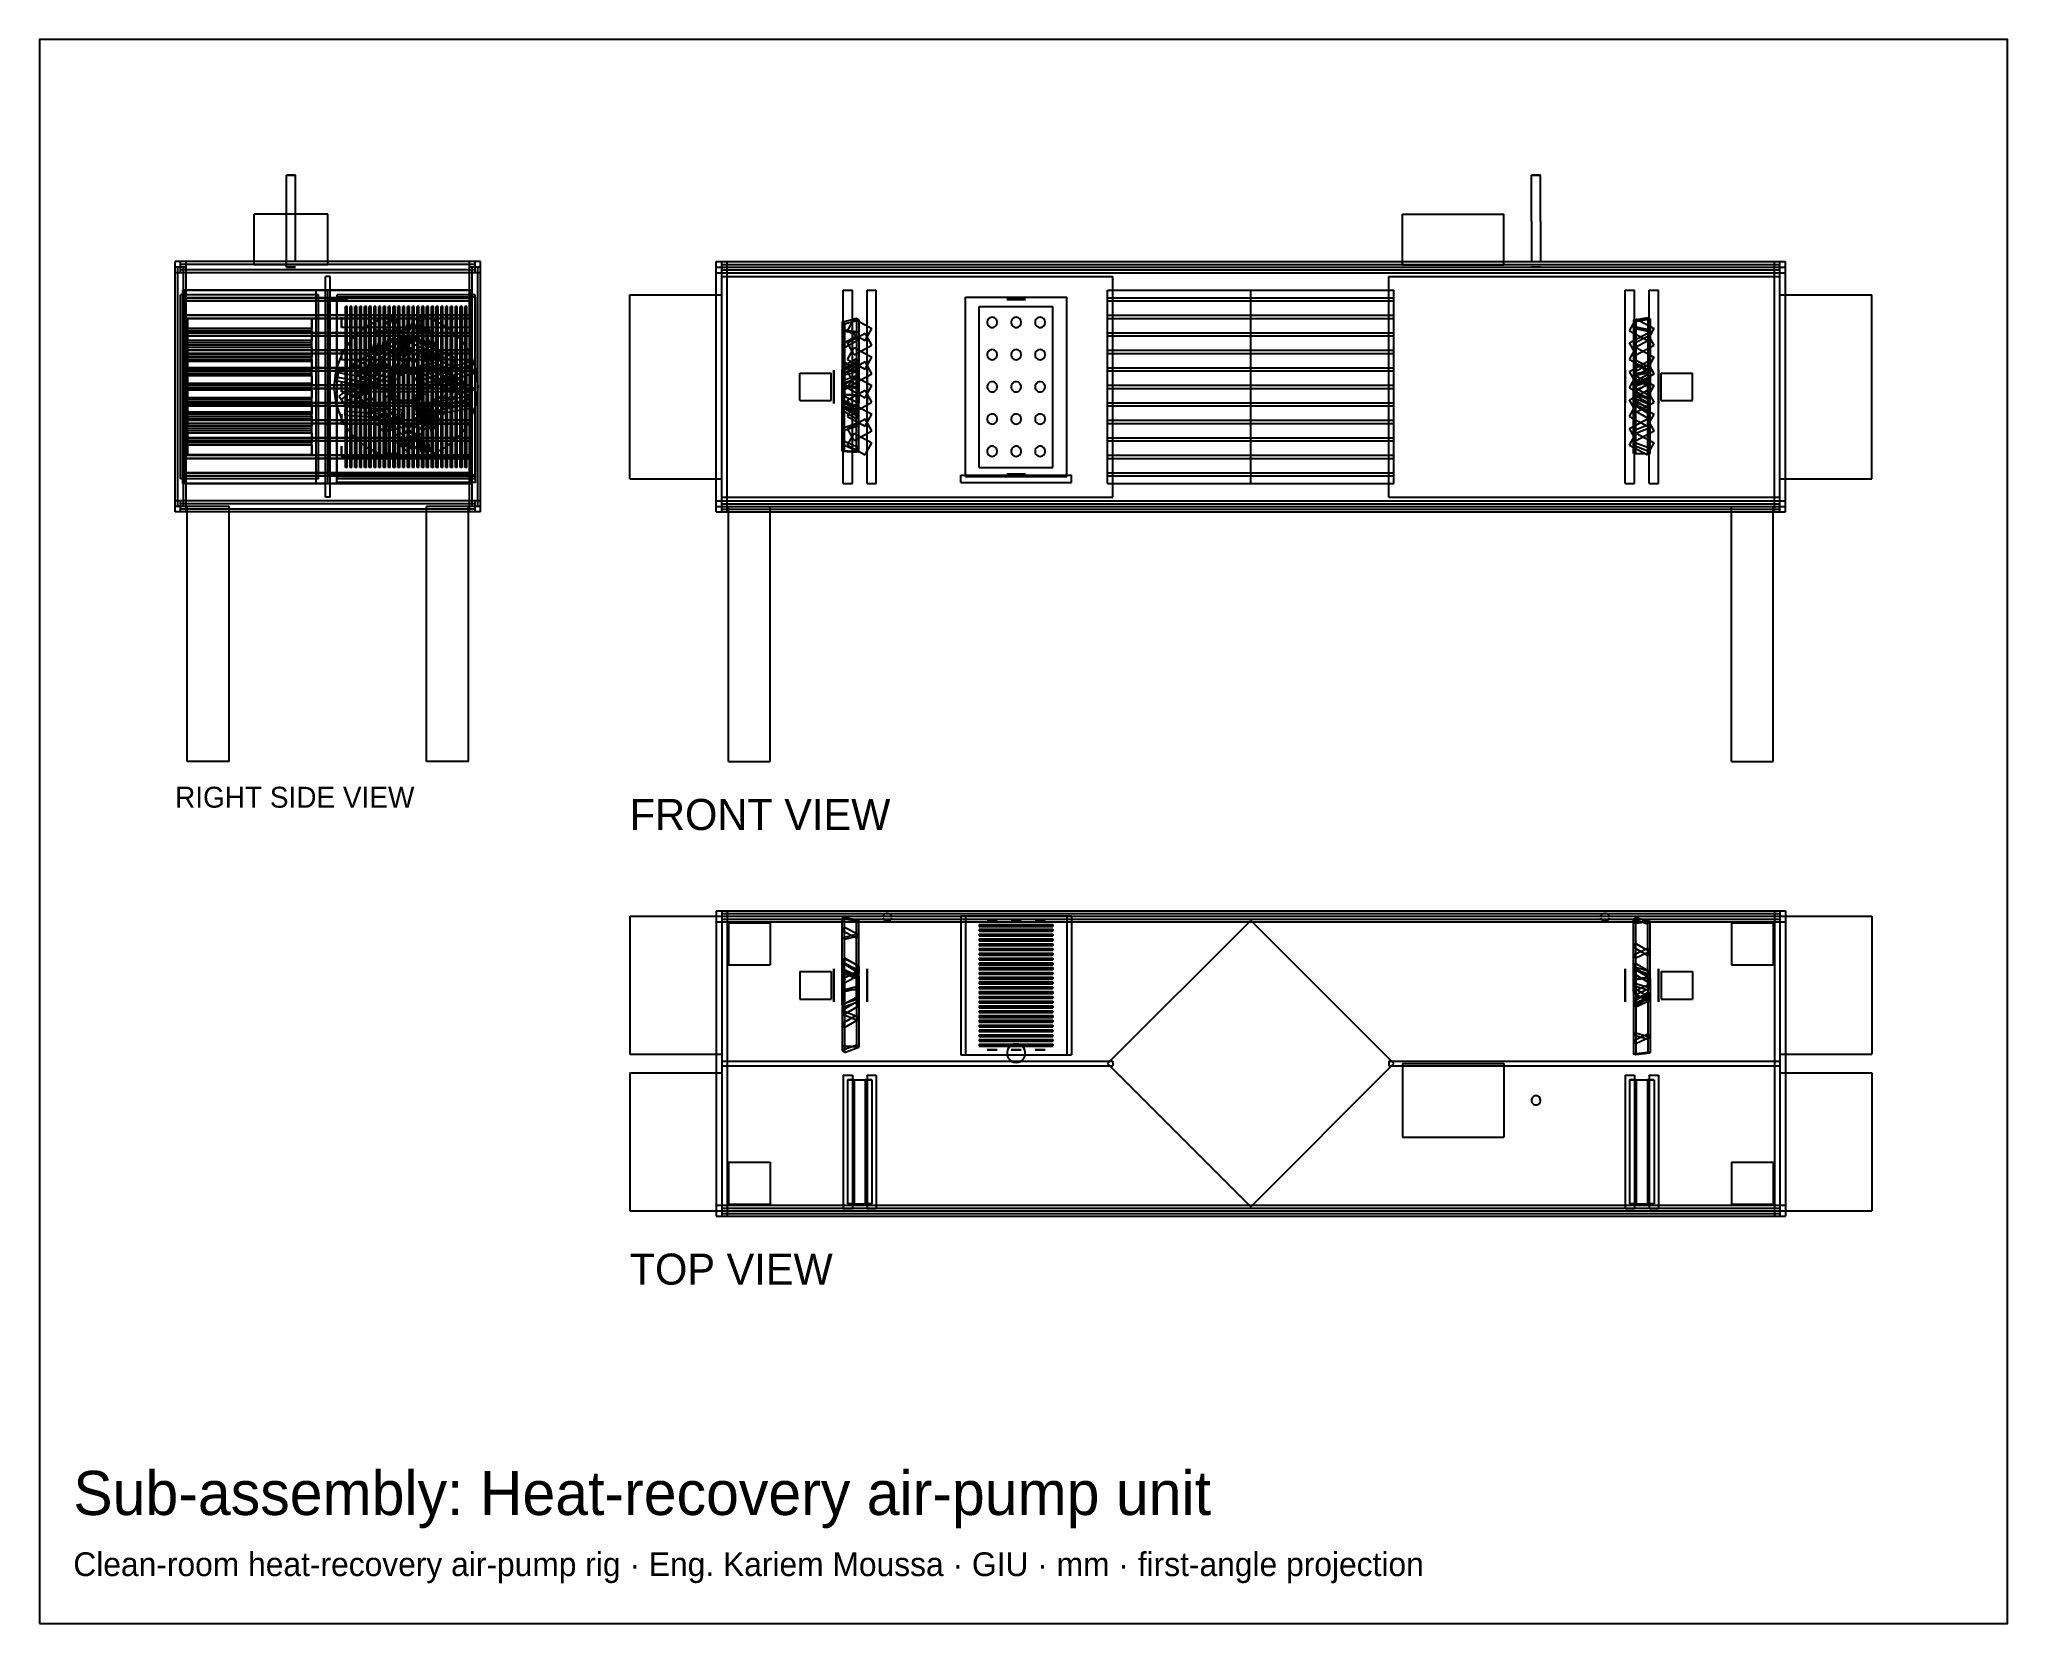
# Model space of a CAD drawing. Header units: millimetres. Extents: x -514 to -279, y -98 to 91.
import ezdxf

# ---------------------------------------------------------------- set-up
doc = ezdxf.new("R2010")
doc.units = ezdxf.units.MM
for name, color, linetype in [('BORDER', 7, 'Continuous'), ('HIDDEN', 8, 'Continuous'), ('TEXT', 5, 'Continuous'), ('VISIBLE', 7, 'Continuous')]:
    doc.layers.add(name, color=color, linetype=linetype)

msp = doc.modelspace()

# ---------------------------------------------------------------- texts
at = {"layer": 'TEXT'}
for s, height, p in [('RIGHT SIDE VIEW', 2.5, (-498.24, -0.5)), ('FRONT VIEW', 3.713, (-443.9, -3.17)), ('TOP VIEW', 3.713, (-443.9, -57.51)), ('Sub-assembly: Heat-recovery air-pump unit', 5.2738, (-510.41, -85.04)), ('Clean-room heat-recovery air-pump rig · Eng. Kariem Moussa · GIU · mm · first-angle projection', 2.8398, (-510.41, -92.34))]:
    msp.add_text(s, height=height, dxfattribs=at).set_placement(p)

# ---------------------------------------------------------------- linework, layer by layer
at = {"layer": 'BORDER'}
msp.add_lwpolyline([(-514.47, -98.02), (-279.17, -98.02), (-279.17, 91.33), (-514.47, 91.33)], close=True, dxfattribs=at)
at = {"layer": 'HIDDEN'}
for points in [[(-484.91, 75.1), (-484.93, 75.1)], [(-484.87, 75.1), (-484.91, 75.1)], [(-484.79, 75.1), (-484.87, 75.1)], [(-484.69, 75.1), (-484.79, 75.1)], [(-484.58, 75.1), (-484.69, 75.1)], [(-484.45, 75.1), (-484.58, 75.1)], [(-484.31, 75.1), (-484.45, 75.1)], [(-484.18, 75.1), (-484.31, 75.1)], [(-484.07, 75.1), (-484.18, 75.1)], [(-483.97, 75.1), (-484.07, 75.1)], [(-483.89, 75.1), (-483.97, 75.1)], [(-483.85, 75.1), (-483.89, 75.1)], [(-483.83, 75.1), (-483.85, 75.1)], [(-336.1, 75.1), (-336.1, 75.1)], [(-336.06, 75.1), (-336.1, 75.1)], [(-336, 75.1), (-336.06, 75.1)], [(-335.91, 75.1), (-336, 75.1)], [(-335.81, 75.1), (-335.91, 75.1)], [(-335.68, 75.1), (-335.81, 75.1)], [(-335.55, 75.1), (-335.68, 75.1)], [(-335.42, 75.1), (-335.55, 75.1)], [(-335.29, 75.1), (-335.42, 75.1)], [(-335.19, 75.1), (-335.29, 75.1)], [(-335.1, 75.1), (-335.19, 75.1)], [(-335.04, 75.1), (-335.1, 75.1)], [(-335, 75.1), (-335.04, 75.1)], [(-335, 75.1), (-335, 75.1)], [(-479.98, 70.43), (-488.78, 70.43)], [(-488.78, 64.38), (-488.78, 70.43)], [(-483.83, 70.43), (-484.93, 70.43)], [(-479.98, 64.38), (-479.98, 70.43)], [(-351.5, 70.43), (-339.4, 70.43)], [(-351.5, 64.38), (-351.5, 70.43)], [(-339.4, 64.38), (-339.4, 70.43)], [(-496.92, 64.76), (-498.24, 64.76)], [(-498.24, 63.44), (-498.24, 64.76)], [(-498.24, 63.44), (-498.24, 64.1)], [(-496.92, 64.1), (-498.24, 64.1)], [(-498.24, 35.5), (-498.24, 64.1)], [(-496.92, 64.1), (-498.24, 64.1)], [(-498.24, 35.5), (-498.24, 64.1)], [(-496.92, 64.1), (-498.24, 64.1)], [(-498.24, 35.5), (-498.24, 64.1)], [(-497.25, 64.1), (-497.91, 64.1)], [(-497.91, 35.5), (-497.91, 64.1)], [(-497.25, 64.1), (-497.91, 64.1)], [(-497.91, 35.5), (-497.91, 64.1)], [(-496.92, 64.76), (-497.58, 64.76)], [(-462.38, 64.76), (-497.58, 64.76)], [(-497.58, 63.44), (-497.58, 64.76)], [(-462.38, 64.76), (-497.58, 64.76)], [(-497.58, 63.44), (-497.58, 64.76)], [(-462.38, 64.76), (-497.58, 64.76)], [(-497.58, 63.44), (-497.58, 64.76)], [(-462.38, 64.43), (-497.58, 64.43)], [(-497.58, 63.77), (-497.58, 64.43)], [(-462.38, 64.43), (-497.58, 64.43)], [(-497.58, 63.77), (-497.58, 64.43)], [(-462.38, 63.77), (-497.58, 63.77)], [(-462.38, 63.77), (-497.58, 63.77)], [(-497.25, 35.5), (-497.25, 64.1)], [(-497.25, 35.5), (-497.25, 64.1)], [(-496.92, 63.44), (-496.92, 64.76)], [(-496.92, 63.44), (-496.92, 64.76)], [(-496.92, 35.5), (-496.92, 64.1)], [(-496.92, 35.5), (-496.92, 64.1)], [(-496.92, 35.5), (-496.92, 64.1)], [(-488.78, 64.38), (-488.78, 64.76)], [(-479.98, 64.38), (-488.78, 64.38)], [(-479.98, 64.38), (-488.78, 64.38)], [(-484.93, 64.1), (-484.93, 64.76)], [(-484.91, 64.1), (-484.93, 64.1)], [(-484.93, 64.1), (-484.91, 64.1)], [(-484.87, 64.1), (-484.91, 64.1)], [(-484.91, 64.1), (-484.87, 64.1)], [(-484.79, 64.1), (-484.87, 64.1)], [(-484.87, 64.1), (-484.79, 64.1)], [(-484.69, 64.1), (-484.79, 64.1)], [(-484.79, 64.1), (-484.69, 64.1)], [(-484.58, 64.1), (-484.69, 64.1)], [(-484.69, 64.1), (-484.58, 64.1)], [(-484.45, 64.1), (-484.58, 64.1)], [(-484.58, 64.1), (-484.45, 64.1)], [(-484.31, 64.1), (-484.45, 64.1)], [(-484.45, 64.1), (-484.31, 64.1)], [(-484.18, 64.1), (-484.31, 64.1)], [(-484.31, 64.1), (-484.18, 64.1)], [(-484.07, 64.1), (-484.18, 64.1)], [(-484.18, 64.1), (-484.07, 64.1)], [(-483.97, 64.1), (-484.07, 64.1)], [(-484.07, 64.1), (-483.97, 64.1)], [(-483.89, 64.1), (-483.97, 64.1)], [(-483.97, 64.1), (-483.89, 64.1)], [(-483.85, 64.1), (-483.89, 64.1)], [(-483.89, 64.1), (-483.85, 64.1)], [(-483.83, 64.1), (-483.85, 64.1)], [(-483.85, 64.1), (-483.83, 64.1)], [(-479.98, 64.38), (-479.98, 64.76)], [(-462.38, 64.76), (-463.04, 64.76)], [(-463.04, 63.44), (-463.04, 64.76)], [(-461.72, 64.76), (-463.04, 64.76)], [(-463.04, 63.44), (-463.04, 64.76)], [(-461.72, 64.1), (-463.04, 64.1)], [(-463.04, 35.5), (-463.04, 64.1)], [(-461.72, 64.1), (-463.04, 64.1)], [(-463.04, 35.5), (-463.04, 64.1)], [(-461.72, 64.1), (-463.04, 64.1)], [(-463.04, 35.5), (-463.04, 64.1)], [(-462.05, 64.1), (-462.71, 64.1)], [(-462.71, 35.5), (-462.71, 64.1)], [(-462.05, 64.1), (-462.71, 64.1)], [(-462.71, 35.5), (-462.71, 64.1)], [(-462.38, 63.44), (-462.38, 64.76)], [(-462.38, 63.44), (-462.38, 64.76)], [(-462.38, 63.44), (-462.38, 64.76)], [(-462.38, 63.77), (-462.38, 64.43)], [(-462.38, 63.77), (-462.38, 64.43)], [(-462.05, 35.5), (-462.05, 64.1)], [(-462.05, 35.5), (-462.05, 64.1)], [(-461.72, 63.44), (-461.72, 64.76)], [(-461.72, 63.44), (-461.72, 64.1)], [(-461.72, 35.5), (-461.72, 64.1)], [(-461.72, 35.5), (-461.72, 64.1)], [(-461.72, 35.5), (-461.72, 64.1)], [(-433.56, 64.76), (-432.24, 64.76)], [(-433.56, 63.44), (-433.56, 64.76)], [(-433.56, 64.1), (-432.24, 64.1)], [(-433.56, 64.1), (-432.24, 64.1)], [(-433.56, 35.5), (-433.56, 64.1)], [(-433.56, 35.5), (-433.56, 64.1)], [(-433.56, 64.1), (-432.24, 64.1)], [(-433.56, 35.5), (-433.56, 64.1)], [(-433.56, 63.44), (-433.56, 64.1)], [(-432.9, 64.76), (-306.4, 64.76)], [(-432.9, 64.76), (-306.4, 64.76)], [(-432.9, 63.44), (-432.9, 64.76)], [(-432.9, 63.44), (-432.9, 64.76)], [(-432.9, 64.76), (-306.4, 64.76)], [(-432.9, 63.44), (-432.9, 64.76)], [(-432.9, 64.76), (-432.24, 64.76)], [(-432.9, 64.43), (-306.4, 64.43)], [(-432.9, 64.43), (-306.4, 64.43)], [(-432.9, 63.77), (-432.9, 64.43)], [(-432.9, 63.77), (-432.9, 64.43)], [(-432.9, 64.1), (-306.4, 64.1)], [(-432.9, 64.1), (-306.4, 64.1)], [(-432.9, 35.5), (-432.9, 64.1)], [(-432.9, 35.5), (-432.9, 64.1)], [(-432.9, 64.1), (-306.4, 64.1)], [(-432.9, 64.1), (-306.4, 64.1)], [(-432.9, 35.5), (-432.9, 64.1)], [(-432.9, 35.5), (-432.9, 64.1)], [(-432.9, 63.77), (-306.4, 63.77)], [(-432.9, 63.77), (-306.4, 63.77)], [(-432.24, 63.44), (-432.24, 64.76)], [(-432.24, 63.44), (-432.24, 64.76)], [(-432.24, 35.5), (-432.24, 64.1)], [(-432.24, 35.5), (-432.24, 64.1)], [(-432.24, 35.5), (-432.24, 64.1)], [(-351.5, 64.38), (-351.5, 64.76)], [(-351.5, 64.38), (-339.4, 64.38)], [(-351.5, 64.38), (-339.4, 64.38)], [(-339.4, 64.38), (-339.4, 64.76)], [(-336.1, 64.1), (-336.06, 64.1)], [(-336.1, 64.1), (-336.1, 64.1)], [(-336.1, 64.1), (-336.1, 64.1)], [(-336.06, 64.1), (-336.1, 64.1)], [(-336.06, 64.1), (-336, 64.1)], [(-336, 64.1), (-336.06, 64.1)], [(-336, 64.1), (-335.91, 64.1)], [(-335.91, 64.1), (-336, 64.1)], [(-335.91, 64.1), (-335.81, 64.1)], [(-335.81, 64.1), (-335.91, 64.1)], [(-335.81, 64.1), (-335.68, 64.1)], [(-335.68, 64.1), (-335.81, 64.1)], [(-335.68, 64.1), (-335.55, 64.1)], [(-335.55, 64.1), (-335.68, 64.1)], [(-335.42, 64.1), (-335.55, 64.1)], [(-335.55, 64.1), (-335.42, 64.1)], [(-335.29, 64.1), (-335.42, 64.1)], [(-335.42, 64.1), (-335.29, 64.1)], [(-335.19, 64.1), (-335.29, 64.1)], [(-335.29, 64.1), (-335.19, 64.1)], [(-335.1, 64.1), (-335.19, 64.1)], [(-335.19, 64.1), (-335.1, 64.1)], [(-335.04, 64.1), (-335.1, 64.1)], [(-335.1, 64.1), (-335.04, 64.1)], [(-335, 64.1), (-335.04, 64.1)], [(-335.04, 64.1), (-335, 64.1)], [(-335, 64.1), (-335, 64.1)], [(-335, 64.1), (-335, 64.1)], [(-307.06, 64.76), (-306.4, 64.76)], [(-307.06, 64.76), (-305.74, 64.76)], [(-307.06, 63.44), (-307.06, 64.76)], [(-307.06, 63.44), (-307.06, 64.76)], [(-307.06, 64.1), (-305.74, 64.1)], [(-307.06, 64.1), (-305.74, 64.1)], [(-307.06, 35.5), (-307.06, 64.1)], [(-307.06, 35.5), (-307.06, 64.1)], [(-307.06, 64.1), (-305.74, 64.1)], [(-307.06, 35.5), (-307.06, 64.1)], [(-306.4, 63.44), (-306.4, 64.76)], [(-306.4, 63.44), (-306.4, 64.76)], [(-306.4, 63.44), (-306.4, 64.76)], [(-306.4, 63.77), (-306.4, 64.43)], [(-306.4, 63.77), (-306.4, 64.43)], [(-306.4, 35.5), (-306.4, 64.1)], [(-306.4, 35.5), (-306.4, 64.1)], [(-306.4, 35.5), (-306.4, 64.1)], [(-306.4, 35.5), (-306.4, 64.1)], [(-305.74, 63.44), (-305.74, 64.76)], [(-305.74, 35.5), (-305.74, 64.1)], [(-305.74, 35.5), (-305.74, 64.1)], [(-305.74, 35.5), (-305.74, 64.1)], [(-305.74, 63.44), (-305.74, 64.1)], [(-496.92, 63.44), (-498.24, 63.44)], [(-496.92, 63.44), (-498.24, 63.44)], [(-462.38, 63.44), (-497.58, 63.44)], [(-462.38, 63.44), (-497.58, 63.44)], [(-462.38, 63.44), (-497.58, 63.44)], [(-481.36, 61.35), (-497.31, 61.35)], [(-497.31, 38.25), (-497.31, 61.35)], [(-481.36, 61.35), (-497.31, 61.35)], [(-497.31, 38.25), (-497.31, 61.35)], [(-481.36, 61.35), (-497.31, 61.35)], [(-497.31, 38.25), (-497.31, 61.35)], [(-481.36, 61.35), (-497.31, 61.35)], [(-497.31, 38.25), (-497.31, 61.35)], [(-481.36, 61.35), (-497.31, 61.35)], [(-497.31, 38.25), (-497.31, 61.35)], [(-481.36, 61.35), (-497.31, 61.35)], [(-497.31, 38.25), (-497.31, 61.35)], [(-496.92, 61.35), (-497.31, 61.35)], [(-497.31, 38.25), (-497.31, 61.35)], [(-481.36, 61.35), (-497.31, 61.35)], [(-497.31, 38.25), (-497.31, 61.35)], [(-497.09, 61.35), (-481.36, 61.35)], [(-479.98, 61.35), (-497.09, 61.35)], [(-497.09, 38.25), (-497.09, 61.35)], [(-481.36, 38.25), (-481.36, 61.35)], [(-481.36, 38.25), (-481.36, 61.35)], [(-481.36, 38.25), (-481.36, 61.35)], [(-481.36, 38.25), (-481.36, 61.35)], [(-481.36, 38.25), (-481.36, 61.35)], [(-481.36, 38.25), (-481.36, 61.35)], [(-481.36, 38.25), (-481.36, 61.35)], [(-479.7, 63), (-480.25, 63)], [(-480.25, 36.6), (-480.25, 63)], [(-479.7, 63), (-480.25, 63)], [(-480.25, 36.6), (-480.25, 63)], [(-479.7, 63), (-480.25, 63)], [(-480.25, 36.6), (-480.25, 63)], [(-480.25, 61.35), (-479.98, 61.35)], [(-479.98, 61.35), (-462.87, 61.35)], [(-479.7, 61.35), (-479.98, 61.35)], [(-479.98, 38.25), (-479.98, 61.35)], [(-479.98, 38.25), (-479.98, 61.35)], [(-479.7, 36.6), (-479.7, 63)], [(-479.7, 36.6), (-479.7, 63)], [(-479.7, 36.6), (-479.7, 63)], [(-461.72, 63.44), (-463.04, 63.44)], [(-461.72, 63.44), (-463.04, 63.44)], [(-462.87, 61.35), (-463.04, 61.35)], [(-462.87, 38.25), (-462.87, 61.35)], [(-433.56, 63.44), (-432.24, 63.44)], [(-433.56, 63.44), (-432.24, 63.44)], [(-432.9, 63.44), (-306.4, 63.44)], [(-432.9, 63.44), (-306.4, 63.44)], [(-432.9, 63.44), (-306.4, 63.44)], [(-432.9, 63), (-386.15, 63)], [(-432.9, 63), (-386.15, 63)], [(-432.9, 36.6), (-432.9, 63)], [(-432.9, 36.6), (-432.9, 63)], [(-418.38, 61.35), (-417.28, 61.35)], [(-418.38, 61.35), (-417.28, 61.35)], [(-418.38, 38.25), (-418.38, 61.35)], [(-418.38, 38.25), (-418.38, 61.35)], [(-417.28, 38.25), (-417.28, 61.35)], [(-417.28, 38.25), (-417.28, 61.35)], [(-415.52, 61.35), (-414.42, 61.35)], [(-415.52, 61.35), (-414.42, 61.35)], [(-415.52, 38.25), (-415.52, 61.35)], [(-415.52, 38.25), (-415.52, 61.35)], [(-414.42, 38.25), (-414.42, 61.35)], [(-414.42, 38.25), (-414.42, 61.35)], [(-386.76, 61.35), (-369.65, 61.35)], [(-386.76, 38.25), (-386.76, 61.35)], [(-386.76, 61.35), (-369.65, 61.35)], [(-386.15, 36.6), (-386.15, 63)], [(-386.15, 36.6), (-386.15, 63)], [(-369.65, 61.35), (-352.54, 61.35)], [(-369.65, 38.25), (-369.65, 61.35)], [(-369.65, 61.35), (-352.54, 61.35)], [(-369.65, 38.25), (-369.65, 61.35)], [(-353.15, 63), (-306.4, 63)], [(-353.15, 63), (-306.4, 63)], [(-353.15, 36.6), (-353.15, 63)], [(-353.15, 36.6), (-353.15, 63)], [(-352.54, 38.25), (-352.54, 61.35)], [(-324.88, 61.35), (-323.78, 61.35)], [(-324.88, 61.35), (-323.78, 61.35)], [(-324.88, 38.25), (-324.88, 61.35)], [(-324.88, 38.25), (-324.88, 61.35)], [(-323.78, 38.25), (-323.78, 61.35)], [(-323.78, 38.25), (-323.78, 61.35)], [(-322.02, 61.35), (-320.92, 61.35)], [(-322.02, 61.35), (-320.92, 61.35)], [(-322.02, 38.25), (-322.02, 61.35)], [(-322.02, 38.25), (-322.02, 61.35)], [(-320.92, 38.25), (-320.92, 61.35)], [(-320.92, 38.25), (-320.92, 61.35)], [(-307.06, 63.44), (-305.74, 63.44)], [(-307.06, 63.44), (-305.74, 63.44)], [(-306.4, 36.6), (-306.4, 63)], [(-306.4, 36.6), (-306.4, 63)], [(-481.08, 60.8), (-497.58, 60.8)], [(-497.58, 38.8), (-497.58, 60.8)], [(-481.08, 60.8), (-497.58, 60.8)], [(-497.58, 38.8), (-497.58, 60.8)], [(-481.08, 60.8), (-497.58, 60.8)], [(-497.58, 38.8), (-497.58, 60.8)], [(-497.09, 60.44), (-481.08, 60.44)], [(-479.98, 60.44), (-497.09, 60.44)], [(-497.09, 60.06), (-497.09, 60.44)], [(-497.09, 60.06), (-481.08, 60.06)], [(-479.98, 60.06), (-497.09, 60.06)], [(-496.92, 38.8), (-496.92, 60.8)], [(-481.36, 38.8), (-481.36, 60.8)], [(-481.08, 38.8), (-481.08, 60.8)], [(-481.08, 38.8), (-481.08, 60.8)], [(-481.08, 38.8), (-481.08, 60.8)], [(-480.25, 60.44), (-479.98, 60.44)], [(-480.25, 60.06), (-479.98, 60.06)], [(-479.98, 60.44), (-462.87, 60.44)], [(-479.7, 60.44), (-479.98, 60.44)], [(-479.98, 60.06), (-479.98, 60.44)], [(-479.98, 60.06), (-479.98, 60.44)], [(-479.98, 60.06), (-462.87, 60.06)], [(-479.7, 60.06), (-479.98, 60.06)], [(-479.85, 39.35), (-479.85, 60.25)], [(-479.82, 60.25), (-479.85, 60.25)], [(-479.85, 60.25), (-479.82, 60.25)], [(-479.73, 60.25), (-479.82, 60.25)], [(-479.82, 60.25), (-479.73, 60.25)], [(-479.58, 60.25), (-479.73, 60.25)], [(-479.73, 60.25), (-479.58, 60.25)], [(-479.38, 60.25), (-479.58, 60.25)], [(-479.58, 60.25), (-479.38, 60.25)], [(-479.14, 60.25), (-479.38, 60.25)], [(-479.38, 60.25), (-479.14, 60.25)], [(-478.88, 60.25), (-479.14, 60.25)], [(-479.14, 60.25), (-478.88, 60.25)], [(-462.34, 60.52), (-478.92, 60.52)], [(-478.92, 39.07), (-478.92, 60.52)], [(-462.34, 60.52), (-478.92, 60.52)], [(-478.92, 39.07), (-478.92, 60.52)], [(-462.38, 60.8), (-478.88, 60.8)], [(-478.88, 38.8), (-478.88, 60.8)], [(-462.38, 60.8), (-478.88, 60.8)], [(-478.88, 38.8), (-478.88, 60.8)], [(-462.38, 60.8), (-478.88, 60.8)], [(-478.88, 38.8), (-478.88, 60.8)], [(-462.87, 60.44), (-478.88, 60.44)], [(-478.62, 60.25), (-478.88, 60.25)], [(-478.88, 60.25), (-478.62, 60.25)], [(-462.87, 60.06), (-478.88, 60.06)], [(-478.36, 60.25), (-478.62, 60.25)], [(-478.62, 60.25), (-478.36, 60.25)], [(-478.13, 60.25), (-478.36, 60.25)], [(-478.36, 60.25), (-478.13, 60.25)], [(-477.93, 60.25), (-478.13, 60.25)], [(-478.13, 60.25), (-477.93, 60.25)], [(-477.78, 60.25), (-477.93, 60.25)], [(-477.93, 60.25), (-477.78, 60.25)], [(-477.67, 59.42), (-477.89, 59.42)], [(-477.89, 40.17), (-477.89, 59.42)], [(-477.67, 59.42), (-477.89, 59.42)], [(-477.89, 40.17), (-477.89, 59.42)], [(-477.68, 60.25), (-477.78, 60.25)], [(-477.78, 60.25), (-477.68, 60.25)], [(-477.65, 60.25), (-477.68, 60.25)], [(-477.68, 60.25), (-477.65, 60.25)], [(-477.67, 40.17), (-477.67, 59.42)], [(-477.67, 40.17), (-477.67, 59.42)], [(-477.1, 59.42), (-477.32, 59.42)], [(-477.32, 40.17), (-477.32, 59.42)], [(-477.1, 59.42), (-477.32, 59.42)], [(-477.32, 40.17), (-477.32, 59.42)], [(-477.1, 40.17), (-477.1, 59.42)], [(-477.1, 40.17), (-477.1, 59.42)], [(-476.53, 59.42), (-476.75, 59.42)], [(-476.75, 40.17), (-476.75, 59.42)], [(-476.53, 59.42), (-476.75, 59.42)], [(-476.75, 40.17), (-476.75, 59.42)], [(-476.53, 40.17), (-476.53, 59.42)], [(-476.53, 40.17), (-476.53, 59.42)], [(-475.95, 59.42), (-476.17, 59.42)], [(-476.17, 40.17), (-476.17, 59.42)], [(-475.95, 59.42), (-476.17, 59.42)], [(-476.17, 40.17), (-476.17, 59.42)], [(-475.95, 40.17), (-475.95, 59.42)], [(-475.95, 40.17), (-475.95, 59.42)], [(-475.38, 59.42), (-475.6, 59.42)], [(-475.6, 40.17), (-475.6, 59.42)], [(-475.38, 59.42), (-475.6, 59.42)], [(-475.6, 40.17), (-475.6, 59.42)], [(-475.38, 40.17), (-475.38, 59.42)], [(-475.38, 40.17), (-475.38, 59.42)], [(-474.81, 59.42), (-475.03, 59.42)], [(-475.03, 40.17), (-475.03, 59.42)], [(-474.81, 59.42), (-475.03, 59.42)], [(-475.03, 40.17), (-475.03, 59.42)], [(-474.81, 40.17), (-474.81, 59.42)], [(-474.81, 40.17), (-474.81, 59.42)], [(-474.24, 59.42), (-474.46, 59.42)], [(-474.46, 40.17), (-474.46, 59.42)], [(-474.24, 59.42), (-474.46, 59.42)], [(-474.46, 40.17), (-474.46, 59.42)], [(-474.24, 40.17), (-474.24, 59.42)], [(-474.24, 40.17), (-474.24, 59.42)], [(-473.67, 59.42), (-473.89, 59.42)], [(-473.89, 40.17), (-473.89, 59.42)], [(-473.67, 59.42), (-473.89, 59.42)], [(-473.89, 40.17), (-473.89, 59.42)], [(-473.67, 40.17), (-473.67, 59.42)], [(-473.67, 40.17), (-473.67, 59.42)], [(-473.09, 59.42), (-473.31, 59.42)], [(-473.31, 40.17), (-473.31, 59.42)], [(-473.09, 59.42), (-473.31, 59.42)], [(-473.31, 40.17), (-473.31, 59.42)], [(-473.09, 40.17), (-473.09, 59.42)], [(-473.09, 40.17), (-473.09, 59.42)], [(-472.52, 59.42), (-472.74, 59.42)], [(-472.74, 40.17), (-472.74, 59.42)], [(-472.52, 59.42), (-472.74, 59.42)], [(-472.74, 40.17), (-472.74, 59.42)], [(-472.52, 40.17), (-472.52, 59.42)], [(-472.52, 40.17), (-472.52, 59.42)], [(-471.95, 59.42), (-472.17, 59.42)], [(-472.17, 40.17), (-472.17, 59.42)], [(-471.95, 59.42), (-472.17, 59.42)], [(-472.17, 40.17), (-472.17, 59.42)], [(-471.95, 40.17), (-471.95, 59.42)], [(-471.95, 40.17), (-471.95, 59.42)], [(-471.38, 59.42), (-471.6, 59.42)], [(-471.6, 40.17), (-471.6, 59.42)], [(-471.38, 59.42), (-471.6, 59.42)], [(-471.6, 40.17), (-471.6, 59.42)], [(-471.38, 40.17), (-471.38, 59.42)], [(-471.38, 40.17), (-471.38, 59.42)], [(-470.81, 59.42), (-471.03, 59.42)], [(-471.03, 40.17), (-471.03, 59.42)], [(-470.81, 59.42), (-471.03, 59.42)], [(-471.03, 40.17), (-471.03, 59.42)], [(-470.81, 40.17), (-470.81, 59.42)], [(-470.81, 40.17), (-470.81, 59.42)], [(-470.23, 59.42), (-470.45, 59.42)], [(-470.45, 40.17), (-470.45, 59.42)], [(-470.23, 59.42), (-470.45, 59.42)], [(-470.45, 40.17), (-470.45, 59.42)], [(-470.23, 40.17), (-470.23, 59.42)], [(-470.23, 40.17), (-470.23, 59.42)], [(-469.66, 59.42), (-469.88, 59.42)], [(-469.88, 40.17), (-469.88, 59.42)], [(-469.66, 59.42), (-469.88, 59.42)], [(-469.88, 40.17), (-469.88, 59.42)], [(-469.66, 40.17), (-469.66, 59.42)], [(-469.66, 40.17), (-469.66, 59.42)], [(-469.09, 59.42), (-469.31, 59.42)], [(-469.31, 40.17), (-469.31, 59.42)], [(-469.09, 59.42), (-469.31, 59.42)], [(-469.31, 40.17), (-469.31, 59.42)], [(-469.09, 40.17), (-469.09, 59.42)], [(-469.09, 40.17), (-469.09, 59.42)], [(-468.52, 59.42), (-468.74, 59.42)], [(-468.74, 40.17), (-468.74, 59.42)], [(-468.52, 59.42), (-468.74, 59.42)], [(-468.74, 40.17), (-468.74, 59.42)], [(-468.52, 40.17), (-468.52, 59.42)], [(-468.52, 40.17), (-468.52, 59.42)], [(-467.95, 59.42), (-468.17, 59.42)], [(-468.17, 40.17), (-468.17, 59.42)], [(-467.95, 59.42), (-468.17, 59.42)], [(-468.17, 40.17), (-468.17, 59.42)], [(-467.95, 40.17), (-467.95, 59.42)], [(-467.95, 40.17), (-467.95, 59.42)], [(-467.37, 59.42), (-467.59, 59.42)], [(-467.59, 40.17), (-467.59, 59.42)], [(-467.37, 59.42), (-467.59, 59.42)], [(-467.59, 40.17), (-467.59, 59.42)], [(-467.37, 40.17), (-467.37, 59.42)], [(-467.37, 40.17), (-467.37, 59.42)], [(-466.8, 59.42), (-467.02, 59.42)], [(-467.02, 40.17), (-467.02, 59.42)], [(-466.8, 59.42), (-467.02, 59.42)], [(-467.02, 40.17), (-467.02, 59.42)], [(-466.8, 40.17), (-466.8, 59.42)], [(-466.8, 40.17), (-466.8, 59.42)], [(-466.23, 59.42), (-466.45, 59.42)], [(-466.45, 40.17), (-466.45, 59.42)], [(-466.23, 59.42), (-466.45, 59.42)], [(-466.45, 40.17), (-466.45, 59.42)], [(-466.23, 40.17), (-466.23, 59.42)], [(-466.23, 40.17), (-466.23, 59.42)], [(-465.66, 59.42), (-465.88, 59.42)], [(-465.88, 40.17), (-465.88, 59.42)], [(-465.66, 59.42), (-465.88, 59.42)], [(-465.88, 40.17), (-465.88, 59.42)], [(-465.66, 40.17), (-465.66, 59.42)], [(-465.66, 40.17), (-465.66, 59.42)], [(-465.09, 59.42), (-465.31, 59.42)], [(-465.31, 40.17), (-465.31, 59.42)], [(-465.09, 59.42), (-465.31, 59.42)], [(-465.31, 40.17), (-465.31, 59.42)], [(-465.09, 40.17), (-465.09, 59.42)], [(-465.09, 40.17), (-465.09, 59.42)], [(-464.51, 59.42), (-464.73, 59.42)], [(-464.73, 40.17), (-464.73, 59.42)], [(-464.51, 59.42), (-464.73, 59.42)], [(-464.73, 40.17), (-464.73, 59.42)], [(-464.51, 40.17), (-464.51, 59.42)], [(-464.51, 40.17), (-464.51, 59.42)], [(-463.94, 59.42), (-464.16, 59.42)], [(-464.16, 40.17), (-464.16, 59.42)], [(-463.94, 59.42), (-464.16, 59.42)], [(-464.16, 40.17), (-464.16, 59.42)], [(-463.94, 40.17), (-463.94, 59.42)], [(-463.94, 40.17), (-463.94, 59.42)], [(-463.37, 59.42), (-463.59, 59.42)], [(-463.59, 40.17), (-463.59, 59.42)], [(-463.37, 59.42), (-463.59, 59.42)], [(-463.59, 40.17), (-463.59, 59.42)], [(-463.37, 40.17), (-463.37, 59.42)], [(-463.37, 40.17), (-463.37, 59.42)], [(-463.04, 38.8), (-463.04, 60.8)], [(-462.87, 60.06), (-462.87, 60.44)], [(-462.38, 38.8), (-462.38, 60.8)], [(-462.38, 38.8), (-462.38, 60.8)], [(-462.38, 38.8), (-462.38, 60.8)], [(-462.34, 39.07), (-462.34, 60.52)], [(-462.34, 39.07), (-462.34, 60.52)], [(-443.9, 60.8), (-432.9, 60.8)], [(-443.9, 38.8), (-443.9, 60.8)], [(-443.9, 60.8), (-432.9, 60.8)], [(-443.9, 60.8), (-432.9, 60.8)], [(-443.9, 38.8), (-443.9, 60.8)], [(-443.9, 38.8), (-443.9, 60.8)], [(-433.56, 60.8), (-432.9, 60.8)], [(-432.9, 38.8), (-432.9, 60.8)], [(-432.9, 38.8), (-432.9, 60.8)], [(-432.9, 38.8), (-432.9, 60.8)], [(-432.9, 38.8), (-432.9, 60.8)], [(-403.75, 60.52), (-391.65, 60.52)], [(-403.75, 60.52), (-391.65, 60.52)], [(-403.75, 39.07), (-403.75, 60.52)], [(-403.75, 39.07), (-403.75, 60.52)], [(-402.1, 59.42), (-393.3, 59.42)], [(-402.1, 59.42), (-393.3, 59.42)], [(-402.1, 40.17), (-402.1, 59.42)], [(-402.1, 40.17), (-402.1, 59.42)], [(-402.1, 59.42), (-393.3, 59.42)], [(-402.1, 59.42), (-393.3, 59.42)], [(-402.1, 40.17), (-402.1, 59.42)], [(-402.1, 40.17), (-402.1, 59.42)], [(-402.1, 59.42), (-393.3, 59.42)], [(-402.1, 59.42), (-393.3, 59.42)], [(-402.1, 40.17), (-402.1, 59.42)], [(-402.1, 40.17), (-402.1, 59.42)], [(-402.1, 59.42), (-393.3, 59.42)], [(-402.1, 59.42), (-393.3, 59.42)], [(-402.1, 40.17), (-402.1, 59.42)], [(-402.1, 40.17), (-402.1, 59.42)], [(-402.1, 59.42), (-393.3, 59.42)], [(-402.1, 59.42), (-393.3, 59.42)], [(-402.1, 40.17), (-402.1, 59.42)], [(-402.1, 40.17), (-402.1, 59.42)], [(-402.1, 59.42), (-393.3, 59.42)], [(-402.1, 59.42), (-393.3, 59.42)], [(-402.1, 40.17), (-402.1, 59.42)], [(-402.1, 40.17), (-402.1, 59.42)], [(-402.1, 59.42), (-393.3, 59.42)], [(-402.1, 59.42), (-393.3, 59.42)], [(-402.1, 40.17), (-402.1, 59.42)], [(-402.1, 40.17), (-402.1, 59.42)], [(-402.1, 59.42), (-393.3, 59.42)], [(-402.1, 59.42), (-393.3, 59.42)], [(-402.1, 40.17), (-402.1, 59.42)], [(-402.1, 40.17), (-402.1, 59.42)], [(-402.1, 59.42), (-393.3, 59.42)], [(-402.1, 59.42), (-393.3, 59.42)], [(-402.1, 40.17), (-402.1, 59.42)], [(-402.1, 40.17), (-402.1, 59.42)], [(-402.1, 59.42), (-393.3, 59.42)], [(-402.1, 59.42), (-393.3, 59.42)], [(-402.1, 40.17), (-402.1, 59.42)], [(-402.1, 40.17), (-402.1, 59.42)], [(-402.1, 59.42), (-393.3, 59.42)], [(-402.1, 59.42), (-393.3, 59.42)], [(-402.1, 40.17), (-402.1, 59.42)], [(-402.1, 40.17), (-402.1, 59.42)], [(-402.1, 59.42), (-393.3, 59.42)], [(-402.1, 59.42), (-393.3, 59.42)], [(-402.1, 40.17), (-402.1, 59.42)], [(-402.1, 40.17), (-402.1, 59.42)], [(-402.1, 59.42), (-393.3, 59.42)], [(-402.1, 59.42), (-393.3, 59.42)], [(-402.1, 40.17), (-402.1, 59.42)], [(-402.1, 40.17), (-402.1, 59.42)], [(-402.1, 59.42), (-393.3, 59.42)], [(-402.1, 59.42), (-393.3, 59.42)], [(-402.1, 40.17), (-402.1, 59.42)], [(-402.1, 40.17), (-402.1, 59.42)], [(-402.1, 59.42), (-393.3, 59.42)], [(-402.1, 59.42), (-393.3, 59.42)], [(-402.1, 40.17), (-402.1, 59.42)], [(-402.1, 40.17), (-402.1, 59.42)], [(-402.1, 59.42), (-393.3, 59.42)], [(-402.1, 59.42), (-393.3, 59.42)], [(-402.1, 40.17), (-402.1, 59.42)], [(-402.1, 40.17), (-402.1, 59.42)], [(-402.1, 59.42), (-393.3, 59.42)], [(-402.1, 59.42), (-393.3, 59.42)], [(-402.1, 40.17), (-402.1, 59.42)], [(-402.1, 40.17), (-402.1, 59.42)], [(-402.1, 59.42), (-393.3, 59.42)], [(-402.1, 59.42), (-393.3, 59.42)], [(-402.1, 40.17), (-402.1, 59.42)], [(-402.1, 40.17), (-402.1, 59.42)], [(-402.1, 59.42), (-393.3, 59.42)], [(-402.1, 59.42), (-393.3, 59.42)], [(-402.1, 40.17), (-402.1, 59.42)], [(-402.1, 40.17), (-402.1, 59.42)], [(-402.1, 59.42), (-393.3, 59.42)], [(-402.1, 59.42), (-393.3, 59.42)], [(-402.1, 40.17), (-402.1, 59.42)], [(-402.1, 40.17), (-402.1, 59.42)], [(-402.1, 59.42), (-393.3, 59.42)], [(-402.1, 59.42), (-393.3, 59.42)], [(-402.1, 40.17), (-402.1, 59.42)], [(-402.1, 40.17), (-402.1, 59.42)], [(-402.1, 59.42), (-393.3, 59.42)], [(-402.1, 59.42), (-393.3, 59.42)], [(-402.1, 40.17), (-402.1, 59.42)], [(-402.1, 40.17), (-402.1, 59.42)], [(-402.1, 59.42), (-393.3, 59.42)], [(-402.1, 59.42), (-393.3, 59.42)], [(-402.1, 40.17), (-402.1, 59.42)], [(-402.1, 40.17), (-402.1, 59.42)], [(-402.1, 59.42), (-393.3, 59.42)], [(-402.1, 59.42), (-393.3, 59.42)], [(-402.1, 40.17), (-402.1, 59.42)], [(-402.1, 40.17), (-402.1, 59.42)], [(-402.1, 59.42), (-393.3, 59.42)], [(-402.1, 59.42), (-393.3, 59.42)], [(-402.1, 40.17), (-402.1, 59.42)], [(-402.1, 40.17), (-402.1, 59.42)], [(-402.1, 59.42), (-393.3, 59.42)], [(-402.1, 59.42), (-393.3, 59.42)], [(-402.1, 40.17), (-402.1, 59.42)], [(-402.1, 40.17), (-402.1, 59.42)], [(-398.8, 60.25), (-398.79, 60.25)], [(-398.79, 60.25), (-398.8, 60.25)], [(-398.79, 60.25), (-398.73, 60.25)], [(-398.73, 60.25), (-398.79, 60.25)], [(-398.73, 60.25), (-398.61, 60.25)], [(-398.61, 60.25), (-398.73, 60.25)], [(-398.61, 60.25), (-398.43, 60.25)], [(-398.43, 60.25), (-398.61, 60.25)], [(-398.43, 60.25), (-398.21, 60.25)], [(-398.21, 60.25), (-398.43, 60.25)], [(-398.21, 60.25), (-397.96, 60.25)], [(-397.96, 60.25), (-398.21, 60.25)], [(-397.96, 60.25), (-397.7, 60.25)], [(-397.7, 60.25), (-397.96, 60.25)], [(-397.44, 60.25), (-397.7, 60.25)], [(-397.7, 60.25), (-397.44, 60.25)], [(-397.19, 60.25), (-397.44, 60.25)], [(-397.44, 60.25), (-397.19, 60.25)], [(-396.97, 60.25), (-397.19, 60.25)], [(-397.19, 60.25), (-396.97, 60.25)], [(-396.79, 60.25), (-396.97, 60.25)], [(-396.97, 60.25), (-396.79, 60.25)], [(-396.67, 60.25), (-396.79, 60.25)], [(-396.79, 60.25), (-396.67, 60.25)], [(-396.61, 60.25), (-396.67, 60.25)], [(-396.67, 60.25), (-396.61, 60.25)], [(-396.6, 60.25), (-396.61, 60.25)], [(-396.61, 60.25), (-396.6, 60.25)], [(-393.3, 40.17), (-393.3, 59.42)], [(-393.3, 40.17), (-393.3, 59.42)], [(-393.3, 40.17), (-393.3, 59.42)], [(-393.3, 40.17), (-393.3, 59.42)], [(-393.3, 40.17), (-393.3, 59.42)], [(-393.3, 40.17), (-393.3, 59.42)], [(-393.3, 40.17), (-393.3, 59.42)], [(-393.3, 40.17), (-393.3, 59.42)], [(-393.3, 40.17), (-393.3, 59.42)], [(-393.3, 40.17), (-393.3, 59.42)], [(-393.3, 40.17), (-393.3, 59.42)], [(-393.3, 40.17), (-393.3, 59.42)], [(-393.3, 40.17), (-393.3, 59.42)], [(-393.3, 40.17), (-393.3, 59.42)], [(-393.3, 40.17), (-393.3, 59.42)], [(-393.3, 40.17), (-393.3, 59.42)], [(-393.3, 40.17), (-393.3, 59.42)], [(-393.3, 40.17), (-393.3, 59.42)], [(-393.3, 40.17), (-393.3, 59.42)], [(-393.3, 40.17), (-393.3, 59.42)], [(-393.3, 40.17), (-393.3, 59.42)], [(-393.3, 40.17), (-393.3, 59.42)], [(-393.3, 40.17), (-393.3, 59.42)], [(-393.3, 40.17), (-393.3, 59.42)], [(-393.3, 40.17), (-393.3, 59.42)], [(-393.3, 40.17), (-393.3, 59.42)], [(-393.3, 40.17), (-393.3, 59.42)], [(-393.3, 40.17), (-393.3, 59.42)], [(-393.3, 40.17), (-393.3, 59.42)], [(-393.3, 40.17), (-393.3, 59.42)], [(-393.3, 40.17), (-393.3, 59.42)], [(-393.3, 40.17), (-393.3, 59.42)], [(-393.3, 40.17), (-393.3, 59.42)], [(-393.3, 40.17), (-393.3, 59.42)], [(-393.3, 40.17), (-393.3, 59.42)], [(-393.3, 40.17), (-393.3, 59.42)], [(-393.3, 40.17), (-393.3, 59.42)], [(-393.3, 40.17), (-393.3, 59.42)], [(-393.3, 40.17), (-393.3, 59.42)], [(-393.3, 40.17), (-393.3, 59.42)], [(-393.3, 40.17), (-393.3, 59.42)], [(-393.3, 40.17), (-393.3, 59.42)], [(-393.3, 40.17), (-393.3, 59.42)], [(-393.3, 40.17), (-393.3, 59.42)], [(-393.3, 40.17), (-393.3, 59.42)], [(-393.3, 40.17), (-393.3, 59.42)], [(-393.3, 40.17), (-393.3, 59.42)], [(-393.3, 40.17), (-393.3, 59.42)], [(-393.3, 40.17), (-393.3, 59.42)], [(-393.3, 40.17), (-393.3, 59.42)], [(-393.3, 40.17), (-393.3, 59.42)], [(-393.3, 40.17), (-393.3, 59.42)], [(-391.65, 39.07), (-391.65, 60.52)], [(-391.65, 39.07), (-391.65, 60.52)], [(-386.76, 60.44), (-369.65, 60.44)], [(-386.76, 60.06), (-386.76, 60.44)], [(-386.76, 60.44), (-369.65, 60.44)], [(-386.76, 60.06), (-369.65, 60.06)], [(-386.76, 60.06), (-369.65, 60.06)], [(-369.65, 60.44), (-352.54, 60.44)], [(-369.65, 60.06), (-369.65, 60.44)], [(-369.65, 60.44), (-352.54, 60.44)], [(-369.65, 60.06), (-369.65, 60.44)], [(-369.65, 60.06), (-352.54, 60.06)], [(-369.65, 60.06), (-352.54, 60.06)], [(-352.54, 60.06), (-352.54, 60.44)], [(-306.4, 60.8), (-305.74, 60.8)], [(-306.4, 60.8), (-295.4, 60.8)], [(-306.4, 38.8), (-306.4, 60.8)], [(-306.4, 38.8), (-306.4, 60.8)], [(-306.4, 60.8), (-295.4, 60.8)], [(-306.4, 60.8), (-295.4, 60.8)], [(-306.4, 38.8), (-306.4, 60.8)], [(-306.4, 38.8), (-306.4, 60.8)], [(-295.4, 38.8), (-295.4, 60.8)], [(-295.4, 38.8), (-295.4, 60.8)], [(-295.4, 38.8), (-295.4, 60.8)], [(-497.09, 58.35), (-481.08, 58.35)], [(-479.98, 58.35), (-497.09, 58.35)], [(-497.09, 57.97), (-497.09, 58.35)], [(-497.09, 57.97), (-481.08, 57.97)], [(-479.98, 57.97), (-497.09, 57.97)], [(-496.75, 57.92), (-496.75, 56.76)], [(-481.91, 57.92), (-496.75, 57.92)], [(-496.75, 56.48), (-496.75, 57.92)], [(-496.75, 57.92), (-496.75, 56.76)], [(-481.91, 57.92), (-496.75, 57.92)], [(-496.75, 56.48), (-496.75, 57.92)], [(-481.91, 56.76), (-496.75, 56.76)], [(-496.75, 55.32), (-496.75, 56.76)], [(-481.91, 56.76), (-496.75, 56.76)], [(-496.75, 55.32), (-496.75, 56.76)], [(-496.75, 56.48), (-496.75, 55.32)], [(-481.91, 56.48), (-496.75, 56.48)], [(-496.75, 56.48), (-496.75, 55.32)], [(-481.91, 56.48), (-496.75, 56.48)], [(-481.91, 57.92), (-481.91, 56.76)], [(-481.91, 56.48), (-481.91, 57.92)], [(-481.91, 57.92), (-481.91, 56.76)], [(-481.91, 56.48), (-481.91, 57.92)], [(-481.91, 55.32), (-481.91, 56.76)], [(-481.91, 55.32), (-481.91, 56.76)], [(-481.91, 56.48), (-481.91, 55.32)], [(-481.91, 56.48), (-481.91, 55.32)], [(-480.25, 58.35), (-479.98, 58.35)], [(-480.25, 57.97), (-479.98, 57.97)], [(-479.98, 58.35), (-462.87, 58.35)], [(-479.7, 58.35), (-479.98, 58.35)], [(-479.98, 57.97), (-479.98, 58.35)], [(-479.98, 57.97), (-479.98, 58.35)], [(-479.98, 57.97), (-462.87, 57.97)], [(-479.7, 57.97), (-479.98, 57.97)], [(-462.87, 58.35), (-478.88, 58.35)], [(-462.87, 57.97), (-478.88, 57.97)], [(-478.35, 58.11), (-478.35, 58.09)], [(-478.35, 58.09), (-478.35, 58.11)], [(-478.35, 58.11), (-478.35, 58.09)], [(-478.35, 58.09), (-478.35, 58.11)], [(-478.35, 58.11), (-478.35, 58.09)], [(-478.35, 58.09), (-478.35, 58.11)], [(-478.35, 58.09), (-478.35, 58.04)], [(-478.35, 58.04), (-478.35, 58.09)], [(-478.35, 58.09), (-478.35, 58.04)], [(-478.35, 58.04), (-478.35, 58.09)], [(-478.35, 58.09), (-478.35, 58.04)], [(-478.35, 58.04), (-478.35, 58.09)], [(-478.35, 58.04), (-478.35, 57.95)], [(-478.35, 57.95), (-478.35, 58.04)], [(-478.35, 58.04), (-478.35, 57.95)], [(-478.35, 57.95), (-478.35, 58.04)], [(-478.35, 58.04), (-478.35, 57.95)], [(-478.35, 57.95), (-478.35, 58.04)], [(-478.35, 57.95), (-478.35, 57.84)], [(-478.35, 57.84), (-478.35, 57.95)], [(-478.35, 57.95), (-478.35, 57.84)], [(-478.35, 57.84), (-478.35, 57.95)], [(-478.35, 57.95), (-478.35, 57.84)], [(-478.35, 57.84), (-478.35, 57.95)], [(-478.35, 57.84), (-478.35, 57.71)], [(-478.35, 57.71), (-478.35, 57.84)], [(-478.35, 57.84), (-478.35, 57.71)], [(-478.35, 57.71), (-478.35, 57.84)], [(-478.35, 57.84), (-478.35, 57.71)], [(-478.35, 57.71), (-478.35, 57.84)], [(-478.35, 57.71), (-478.35, 57.57)], [(-478.35, 57.57), (-478.35, 57.71)], [(-478.35, 57.71), (-478.35, 57.57)], [(-478.35, 57.57), (-478.35, 57.71)], [(-478.35, 57.71), (-478.35, 57.57)], [(-478.35, 57.57), (-478.35, 57.71)], [(-478.35, 57.57), (-478.35, 57.43)], [(-478.35, 57.43), (-478.35, 57.57)], [(-478.35, 57.57), (-478.35, 57.43)], [(-478.35, 57.43), (-478.35, 57.57)], [(-478.35, 57.57), (-478.35, 57.43)], [(-478.35, 57.43), (-478.35, 57.57)], [(-478.35, 57.43), (-478.35, 57.29)], [(-478.35, 57.29), (-478.35, 57.43)], [(-478.35, 57.43), (-478.35, 57.29)], [(-478.35, 57.29), (-478.35, 57.43)], [(-478.35, 57.43), (-478.35, 57.29)], [(-478.35, 57.29), (-478.35, 57.43)], [(-478.35, 57.29), (-478.35, 57.16)], [(-478.35, 57.16), (-478.35, 57.29)], [(-478.35, 57.29), (-478.35, 57.16)], [(-478.35, 57.16), (-478.35, 57.29)], [(-478.35, 57.29), (-478.35, 57.16)], [(-478.35, 57.16), (-478.35, 57.29)], [(-478.35, 57.16), (-478.35, 57.05)], [(-478.35, 57.05), (-478.35, 57.16)], [(-478.35, 57.16), (-478.35, 57.05)], [(-478.35, 57.05), (-478.35, 57.16)], [(-478.35, 57.16), (-478.35, 57.05)], [(-478.35, 57.05), (-478.35, 57.16)], [(-478.35, 57.05), (-478.35, 56.96)], [(-478.35, 56.96), (-478.35, 57.05)], [(-478.35, 57.05), (-478.35, 56.96)], [(-478.35, 56.96), (-478.35, 57.05)], [(-478.35, 57.05), (-478.35, 56.96)], [(-478.35, 56.96), (-478.35, 57.05)], [(-478.35, 56.96), (-478.35, 56.91)], [(-478.35, 56.91), (-478.35, 56.96)], [(-478.35, 56.96), (-478.35, 56.91)], [(-478.35, 56.91), (-478.35, 56.96)], [(-478.35, 56.96), (-478.35, 56.91)], [(-478.35, 56.91), (-478.35, 56.96)], [(-478.35, 56.91), (-478.35, 56.9)], [(-478.35, 56.9), (-478.35, 56.91)], [(-478.35, 56.91), (-478.35, 56.9)], [(-478.35, 56.9), (-478.35, 56.91)], [(-478.35, 56.91), (-478.35, 56.9)], [(-478.35, 56.9), (-478.35, 56.91)], [(-462.91, 56.9), (-478.35, 56.9)], [(-462.91, 56.9), (-478.35, 56.9)], [(-462.91, 56.9), (-478.35, 56.9)], [(-475.54, 56.91), (-477.09, 55.53)], [(-475.54, 56.91), (-477.09, 55.53)], [(-474.08, 56.62), (-475.67, 49.99)], [(-473.69, 57.87), (-475.54, 56.91)], [(-473.69, 57.87), (-475.54, 56.91)], [(-473.62, 56.51), (-475.21, 49.88)], [(-474.08, 56.62), (-473.07, 56.38)], [(-474.08, 56.62), (-473.62, 56.51)], [(-471.67, 58.37), (-473.69, 57.87)], [(-471.67, 58.37), (-473.69, 57.87)], [(-473.62, 56.51), (-472.62, 56.27)], [(-473.37, 57.32), (-472.45, 57.79)], [(-473.37, 57.32), (-472.96, 57.53)], [(-473.37, 57.32), (-470.33, 51.22)], [(-472.96, 57.53), (-472.03, 58)], [(-472.96, 57.53), (-469.91, 51.43)], [(-470.2, 58.1), (-472.51, 51.69)], [(-472.45, 57.79), (-472.03, 58)], [(-472.45, 57.79), (-469.4, 51.68)], [(-469.76, 57.94), (-472.07, 51.53)], [(-472.03, 58), (-468.98, 51.89)], [(-469.59, 58.37), (-471.67, 58.37)], [(-469.59, 58.37), (-471.67, 58.37)], [(-469.23, 57.75), (-471.54, 51.34)], [(-468.79, 57.59), (-471.09, 51.18)], [(-469.23, 57.75), (-470.2, 58.1)], [(-470.2, 58.1), (-469.76, 57.94)], [(-468.79, 57.59), (-469.76, 57.94)], [(-467.57, 57.87), (-469.59, 58.37)], [(-467.57, 57.87), (-469.59, 58.37)], [(-468.45, 56.82), (-469.42, 56.46)], [(-469.42, 56.46), (-468.98, 56.62)], [(-469.23, 57.75), (-468.79, 57.59)], [(-468.01, 56.98), (-468.98, 56.62)], [(-468.98, 56.62), (-466.62, 50.22)], [(-468.45, 56.82), (-468.01, 56.98)], [(-468.45, 56.82), (-466.09, 50.42)], [(-468.01, 56.98), (-465.65, 50.58)], [(-465.72, 56.91), (-467.57, 57.87)], [(-465.72, 56.91), (-467.57, 57.87)], [(-464.17, 55.53), (-465.72, 56.91)], [(-464.17, 55.53), (-465.72, 56.91)], [(-462.91, 58.11), (-462.91, 58.09)], [(-462.91, 58.09), (-462.91, 58.11)], [(-462.91, 58.11), (-462.91, 58.09)], [(-462.91, 58.09), (-462.91, 58.11)], [(-462.91, 58.11), (-462.91, 58.09)], [(-462.91, 58.09), (-462.91, 58.11)], [(-462.91, 58.09), (-462.91, 58.04)], [(-462.91, 58.04), (-462.91, 58.09)], [(-462.91, 58.09), (-462.91, 58.04)], [(-462.91, 58.04), (-462.91, 58.09)], [(-462.91, 58.09), (-462.91, 58.04)], [(-462.91, 58.04), (-462.91, 58.09)], [(-462.91, 58.04), (-462.91, 57.95)], [(-462.91, 57.95), (-462.91, 58.04)], [(-462.91, 58.04), (-462.91, 57.95)], [(-462.91, 57.95), (-462.91, 58.04)], [(-462.91, 58.04), (-462.91, 57.95)], [(-462.91, 57.95), (-462.91, 58.04)], [(-462.91, 57.95), (-462.91, 57.84)], [(-462.91, 57.84), (-462.91, 57.95)], [(-462.91, 57.95), (-462.91, 57.84)], [(-462.91, 57.84), (-462.91, 57.95)], [(-462.91, 57.95), (-462.91, 57.84)], [(-462.91, 57.84), (-462.91, 57.95)], [(-462.91, 57.84), (-462.91, 57.71)], [(-462.91, 57.71), (-462.91, 57.84)], [(-462.91, 57.84), (-462.91, 57.71)], [(-462.91, 57.71), (-462.91, 57.84)], [(-462.91, 57.84), (-462.91, 57.71)], [(-462.91, 57.71), (-462.91, 57.84)], [(-462.91, 57.71), (-462.91, 57.57)], [(-462.91, 57.57), (-462.91, 57.71)], [(-462.91, 57.71), (-462.91, 57.57)], [(-462.91, 57.57), (-462.91, 57.71)], [(-462.91, 57.71), (-462.91, 57.57)], [(-462.91, 57.57), (-462.91, 57.71)], [(-462.91, 57.57), (-462.91, 57.43)], [(-462.91, 57.43), (-462.91, 57.57)], [(-462.91, 57.57), (-462.91, 57.43)], [(-462.91, 57.43), (-462.91, 57.57)], [(-462.91, 57.57), (-462.91, 57.43)], [(-462.91, 57.43), (-462.91, 57.57)], [(-462.91, 57.43), (-462.91, 57.29)], [(-462.91, 57.29), (-462.91, 57.43)], [(-462.91, 57.43), (-462.91, 57.29)], [(-462.91, 57.29), (-462.91, 57.43)], [(-462.91, 57.43), (-462.91, 57.29)], [(-462.91, 57.29), (-462.91, 57.43)], [(-462.91, 57.29), (-462.91, 57.16)], [(-462.91, 57.16), (-462.91, 57.29)], [(-462.91, 57.29), (-462.91, 57.16)], [(-462.91, 57.16), (-462.91, 57.29)], [(-462.91, 57.29), (-462.91, 57.16)], [(-462.91, 57.16), (-462.91, 57.29)], [(-462.91, 57.16), (-462.91, 57.05)], [(-462.91, 57.05), (-462.91, 57.16)], [(-462.91, 57.16), (-462.91, 57.05)], [(-462.91, 57.05), (-462.91, 57.16)], [(-462.91, 57.16), (-462.91, 57.05)], [(-462.91, 57.05), (-462.91, 57.16)], [(-462.91, 57.05), (-462.91, 56.96)], [(-462.91, 56.96), (-462.91, 57.05)], [(-462.91, 57.05), (-462.91, 56.96)], [(-462.91, 56.96), (-462.91, 57.05)], [(-462.91, 57.05), (-462.91, 56.96)], [(-462.91, 56.96), (-462.91, 57.05)], [(-462.91, 56.96), (-462.91, 56.91)], [(-462.91, 56.91), (-462.91, 56.96)], [(-462.91, 56.96), (-462.91, 56.91)], [(-462.91, 56.91), (-462.91, 56.96)], [(-462.91, 56.96), (-462.91, 56.91)], [(-462.91, 56.91), (-462.91, 56.96)], [(-462.91, 56.91), (-462.91, 56.9)], [(-462.91, 56.9), (-462.91, 56.91)], [(-462.91, 56.91), (-462.91, 56.9)], [(-462.91, 56.9), (-462.91, 56.91)], [(-462.91, 56.91), (-462.91, 56.9)], [(-462.91, 56.9), (-462.91, 56.91)], [(-462.87, 57.97), (-462.87, 58.35)], [(-418.49, 57.53), (-416.8, 58)], [(-418.49, 57.53), (-418.49, 51.43)], [(-418.2, 57.32), (-418.49, 57.53)], [(-418.2, 56.62), (-418.49, 56.51)], [(-418.49, 56.51), (-416.8, 56.27)], [(-418.49, 56.51), (-418.49, 49.88)], [(-418.2, 57.32), (-416.51, 57.79)], [(-418.2, 57.32), (-418.2, 51.22)], [(-418.2, 56.62), (-416.51, 56.38)], [(-418.2, 56.62), (-418.2, 49.99)], [(-417.86, 56.48), (-417.07, 57.92)], [(-417.86, 56.48), (-417.07, 57.92)], [(-417.86, 56.48), (-415.73, 55.32)], [(-417.86, 56.48), (-415.73, 55.32)], [(-417.07, 57.92), (-414.94, 56.76)], [(-417.07, 57.92), (-414.94, 56.76)], [(-416.8, 58), (-416.8, 51.89)], [(-416.51, 57.79), (-416.8, 58)], [(-416.51, 57.79), (-416.51, 51.68)], [(-415.73, 55.32), (-414.94, 56.76)], [(-415.73, 55.32), (-414.94, 56.76)], [(-401.13, 57.71), (-401.16, 57.57)], [(-401.13, 57.71), (-401.16, 57.57)], [(-401.16, 57.57), (-401.16, 57.43)], [(-401.16, 57.57), (-401.16, 57.43)], [(-401.16, 57.43), (-401.13, 57.29)], [(-401.16, 57.43), (-401.13, 57.29)], [(-401.06, 57.84), (-401.13, 57.71)], [(-401.06, 57.84), (-401.13, 57.71)], [(-401.13, 57.29), (-401.06, 57.16)], [(-401.13, 57.29), (-401.06, 57.16)], [(-400.96, 57.95), (-401.06, 57.84)], [(-400.96, 57.95), (-401.06, 57.84)], [(-401.06, 57.16), (-400.96, 57.05)], [(-401.06, 57.16), (-400.96, 57.05)], [(-400.84, 58.04), (-400.96, 57.95)], [(-400.84, 58.04), (-400.96, 57.95)], [(-400.96, 57.05), (-400.84, 56.96)], [(-400.96, 57.05), (-400.84, 56.96)], [(-400.7, 58.09), (-400.84, 58.04)], [(-400.7, 58.09), (-400.84, 58.04)], [(-400.84, 56.96), (-400.7, 56.91)], [(-400.84, 56.96), (-400.7, 56.91)], [(-400.56, 58.11), (-400.7, 58.09)], [(-400.56, 58.11), (-400.7, 58.09)], [(-400.7, 56.91), (-400.56, 56.9)], [(-400.7, 56.91), (-400.56, 56.9)], [(-400.42, 58.09), (-400.56, 58.11)], [(-400.42, 58.09), (-400.56, 58.11)], [(-400.56, 56.9), (-400.42, 56.91)], [(-400.56, 56.9), (-400.42, 56.91)], [(-400.28, 58.04), (-400.42, 58.09)], [(-400.28, 58.04), (-400.42, 58.09)], [(-400.42, 56.91), (-400.28, 56.96)], [(-400.42, 56.91), (-400.28, 56.96)], [(-400.16, 57.95), (-400.28, 58.04)], [(-400.16, 57.95), (-400.28, 58.04)], [(-400.28, 56.96), (-400.16, 57.05)], [(-400.28, 56.96), (-400.16, 57.05)], [(-400.06, 57.84), (-400.16, 57.95)], [(-400.06, 57.84), (-400.16, 57.95)], [(-400.16, 57.05), (-400.06, 57.16)], [(-400.16, 57.05), (-400.06, 57.16)], [(-399.99, 57.71), (-400.06, 57.84)], [(-399.99, 57.71), (-400.06, 57.84)], [(-400.06, 57.16), (-399.99, 57.29)], [(-400.06, 57.16), (-399.99, 57.29)], [(-399.96, 57.57), (-399.99, 57.71)], [(-399.96, 57.57), (-399.99, 57.71)], [(-399.99, 57.29), (-399.96, 57.43)], [(-399.99, 57.29), (-399.96, 57.43)], [(-399.96, 57.43), (-399.96, 57.57)], [(-399.96, 57.43), (-399.96, 57.57)], [(-398.27, 57.71), (-398.3, 57.57)], [(-398.27, 57.71), (-398.3, 57.57)], [(-398.3, 57.57), (-398.3, 57.43)], [(-398.3, 57.57), (-398.3, 57.43)], [(-398.3, 57.43), (-398.27, 57.29)], [(-398.3, 57.43), (-398.27, 57.29)], [(-398.2, 57.84), (-398.27, 57.71)], [(-398.2, 57.84), (-398.27, 57.71)], [(-398.27, 57.29), (-398.2, 57.16)], [(-398.27, 57.29), (-398.2, 57.16)], [(-398.1, 57.95), (-398.2, 57.84)], [(-398.1, 57.95), (-398.2, 57.84)], [(-398.2, 57.16), (-398.1, 57.05)], [(-398.2, 57.16), (-398.1, 57.05)], [(-397.98, 58.04), (-398.1, 57.95)], [(-397.98, 58.04), (-398.1, 57.95)], [(-398.1, 57.05), (-397.98, 56.96)], [(-398.1, 57.05), (-397.98, 56.96)], [(-397.84, 58.09), (-397.98, 58.04)], [(-397.84, 58.09), (-397.98, 58.04)], [(-397.98, 56.96), (-397.84, 56.91)], [(-397.98, 56.96), (-397.84, 56.91)], [(-397.7, 58.11), (-397.84, 58.09)], [(-397.7, 58.11), (-397.84, 58.09)], [(-397.84, 56.91), (-397.7, 56.9)], [(-397.84, 56.91), (-397.7, 56.9)], [(-397.56, 58.09), (-397.7, 58.11)], [(-397.56, 58.09), (-397.7, 58.11)], [(-397.7, 56.9), (-397.56, 56.91)], [(-397.7, 56.9), (-397.56, 56.91)], [(-397.42, 58.04), (-397.56, 58.09)], [(-397.42, 58.04), (-397.56, 58.09)], [(-397.56, 56.91), (-397.42, 56.96)], [(-397.56, 56.91), (-397.42, 56.96)], [(-397.3, 57.95), (-397.42, 58.04)], [(-397.3, 57.95), (-397.42, 58.04)], [(-397.42, 56.96), (-397.3, 57.05)], [(-397.42, 56.96), (-397.3, 57.05)], [(-397.2, 57.84), (-397.3, 57.95)], [(-397.2, 57.84), (-397.3, 57.95)], [(-397.3, 57.05), (-397.2, 57.16)], [(-397.3, 57.05), (-397.2, 57.16)], [(-397.13, 57.71), (-397.2, 57.84)], [(-397.13, 57.71), (-397.2, 57.84)], [(-397.2, 57.16), (-397.13, 57.29)], [(-397.2, 57.16), (-397.13, 57.29)], [(-397.1, 57.57), (-397.13, 57.71)], [(-397.1, 57.57), (-397.13, 57.71)], [(-397.13, 57.29), (-397.1, 57.43)], [(-397.13, 57.29), (-397.1, 57.43)], [(-397.1, 57.43), (-397.1, 57.57)], [(-397.1, 57.43), (-397.1, 57.57)], [(-395.41, 57.71), (-395.44, 57.57)], [(-395.41, 57.71), (-395.44, 57.57)], [(-395.44, 57.57), (-395.44, 57.43)], [(-395.44, 57.57), (-395.44, 57.43)], [(-395.44, 57.43), (-395.41, 57.29)], [(-395.44, 57.43), (-395.41, 57.29)], [(-395.34, 57.84), (-395.41, 57.71)], [(-395.34, 57.84), (-395.41, 57.71)], [(-395.41, 57.29), (-395.34, 57.16)], [(-395.41, 57.29), (-395.34, 57.16)], [(-395.24, 57.95), (-395.34, 57.84)], [(-395.24, 57.95), (-395.34, 57.84)], [(-395.34, 57.16), (-395.24, 57.05)], [(-395.34, 57.16), (-395.24, 57.05)], [(-395.12, 58.04), (-395.24, 57.95)], [(-395.12, 58.04), (-395.24, 57.95)], [(-395.24, 57.05), (-395.12, 56.96)], [(-395.24, 57.05), (-395.12, 56.96)], [(-394.98, 58.09), (-395.12, 58.04)], [(-394.98, 58.09), (-395.12, 58.04)], [(-395.12, 56.96), (-394.98, 56.91)], [(-395.12, 56.96), (-394.98, 56.91)], [(-394.84, 58.11), (-394.98, 58.09)], [(-394.84, 58.11), (-394.98, 58.09)], [(-394.98, 56.91), (-394.84, 56.9)], [(-394.98, 56.91), (-394.84, 56.9)], [(-394.7, 58.09), (-394.84, 58.11)], [(-394.7, 58.09), (-394.84, 58.11)], [(-394.84, 56.9), (-394.7, 56.91)], [(-394.84, 56.9), (-394.7, 56.91)], [(-394.56, 58.04), (-394.7, 58.09)], [(-394.56, 58.04), (-394.7, 58.09)], [(-394.7, 56.91), (-394.56, 56.96)], [(-394.7, 56.91), (-394.56, 56.96)], [(-394.44, 57.95), (-394.56, 58.04)], [(-394.44, 57.95), (-394.56, 58.04)], [(-394.56, 56.96), (-394.44, 57.05)], [(-394.56, 56.96), (-394.44, 57.05)], [(-394.34, 57.84), (-394.44, 57.95)], [(-394.34, 57.84), (-394.44, 57.95)], [(-394.44, 57.05), (-394.34, 57.16)], [(-394.44, 57.05), (-394.34, 57.16)], [(-394.27, 57.71), (-394.34, 57.84)], [(-394.27, 57.71), (-394.34, 57.84)], [(-394.34, 57.16), (-394.27, 57.29)], [(-394.34, 57.16), (-394.27, 57.29)], [(-394.24, 57.57), (-394.27, 57.71)], [(-394.24, 57.57), (-394.27, 57.71)], [(-394.27, 57.29), (-394.24, 57.43)], [(-394.27, 57.29), (-394.24, 57.43)], [(-394.24, 57.43), (-394.24, 57.57)], [(-394.24, 57.43), (-394.24, 57.57)], [(-386.76, 58.35), (-369.65, 58.35)], [(-386.76, 57.97), (-386.76, 58.35)], [(-386.76, 58.35), (-369.65, 58.35)], [(-386.76, 57.97), (-369.65, 57.97)], [(-386.76, 57.97), (-369.65, 57.97)], [(-369.65, 58.35), (-352.54, 58.35)], [(-369.65, 57.97), (-369.65, 58.35)], [(-369.65, 58.35), (-352.54, 58.35)], [(-369.65, 57.97), (-369.65, 58.35)], [(-369.65, 57.97), (-352.54, 57.97)], [(-369.65, 57.97), (-352.54, 57.97)], [(-352.54, 57.97), (-352.54, 58.35)], [(-324.36, 56.48), (-323.57, 57.92)], [(-324.36, 56.48), (-323.57, 57.92)], [(-324.36, 56.48), (-322.23, 55.32)], [(-324.36, 56.48), (-322.23, 55.32)], [(-323.89, 57.75), (-322.2, 58.1)], [(-323.89, 57.75), (-323.89, 51.34)], [(-323.89, 57.75), (-323.6, 57.59)], [(-323.89, 56.82), (-323.6, 56.98)], [(-323.89, 56.82), (-322.2, 56.46)], [(-323.89, 56.82), (-323.89, 50.42)], [(-323.6, 57.59), (-321.91, 57.94)], [(-323.6, 57.59), (-323.6, 51.18)], [(-323.6, 56.98), (-321.91, 56.62)], [(-323.6, 56.98), (-323.6, 50.58)], [(-323.57, 57.92), (-321.44, 56.76)], [(-323.57, 57.92), (-321.44, 56.76)], [(-322.23, 55.32), (-321.44, 56.76)], [(-322.23, 55.32), (-321.44, 56.76)], [(-322.2, 58.1), (-322.2, 51.69)], [(-322.2, 58.1), (-321.91, 57.94)], [(-322.2, 56.46), (-321.91, 56.62)], [(-321.91, 57.94), (-321.91, 51.53)], [(-321.91, 56.62), (-321.91, 50.22)], [(-497.09, 56.26), (-481.08, 56.26)], [(-479.98, 56.26), (-497.09, 56.26)], [(-497.09, 55.88), (-497.09, 56.26)], [(-497.09, 55.88), (-481.08, 55.88)], [(-479.98, 55.88), (-497.09, 55.88)], [(-497.09, 54.17), (-481.08, 54.17)], [(-479.98, 54.17), (-497.09, 54.17)], [(-497.09, 53.79), (-497.09, 54.17)], [(-496.75, 55.06), (-496.75, 56.22)], [(-481.91, 56.22), (-496.75, 56.22)], [(-496.75, 54.77), (-496.75, 56.22)], [(-496.75, 55.06), (-496.75, 56.22)], [(-481.91, 56.22), (-496.75, 56.22)], [(-496.75, 54.77), (-496.75, 56.22)], [(-481.91, 55.32), (-496.75, 55.32)], [(-481.91, 55.32), (-496.75, 55.32)], [(-481.91, 55.06), (-496.75, 55.06)], [(-496.75, 53.61), (-496.75, 55.06)], [(-481.91, 55.06), (-496.75, 55.06)], [(-496.75, 53.61), (-496.75, 55.06)], [(-496.75, 53.61), (-496.75, 54.77)], [(-481.91, 54.77), (-496.75, 54.77)], [(-496.75, 53.61), (-496.75, 54.77)], [(-481.91, 54.77), (-496.75, 54.77)], [(-496.75, 54.51), (-496.75, 53.35)], [(-481.91, 54.51), (-496.75, 54.51)], [(-496.75, 53.07), (-496.75, 54.51)], [(-496.75, 54.51), (-496.75, 53.35)], [(-481.91, 54.51), (-496.75, 54.51)], [(-496.75, 53.07), (-496.75, 54.51)], [(-481.91, 55.06), (-481.91, 56.22)], [(-481.91, 54.77), (-481.91, 56.22)], [(-481.91, 55.06), (-481.91, 56.22)], [(-481.91, 54.77), (-481.91, 56.22)], [(-481.91, 53.61), (-481.91, 55.06)], [(-481.91, 53.61), (-481.91, 55.06)], [(-481.91, 53.61), (-481.91, 54.77)], [(-481.91, 53.61), (-481.91, 54.77)], [(-481.91, 54.51), (-481.91, 53.35)], [(-481.91, 53.07), (-481.91, 54.51)], [(-481.91, 54.51), (-481.91, 53.35)], [(-481.91, 53.07), (-481.91, 54.51)], [(-480.25, 56.26), (-479.98, 56.26)], [(-480.25, 55.88), (-479.98, 55.88)], [(-480.25, 54.17), (-479.98, 54.17)], [(-479.98, 56.26), (-462.87, 56.26)], [(-479.7, 56.26), (-479.98, 56.26)], [(-479.98, 55.88), (-479.98, 56.26)], [(-479.98, 55.88), (-479.98, 56.26)], [(-479.98, 55.88), (-462.87, 55.88)], [(-479.7, 55.88), (-479.98, 55.88)], [(-479.98, 54.17), (-462.87, 54.17)], [(-479.7, 54.17), (-479.98, 54.17)], [(-479.98, 53.79), (-479.98, 54.17)], [(-479.98, 53.79), (-479.98, 54.17)], [(-462.87, 56.26), (-478.88, 56.26)], [(-462.87, 55.88), (-478.88, 55.88)], [(-462.87, 54.17), (-478.88, 54.17)], [(-478.35, 54.25), (-478.35, 54.24)], [(-478.35, 54.24), (-478.35, 54.25)], [(-478.35, 54.25), (-478.35, 54.24)], [(-478.35, 54.24), (-478.35, 54.25)], [(-478.35, 54.25), (-478.35, 54.24)], [(-478.35, 54.24), (-478.35, 54.25)], [(-478.35, 54.24), (-478.35, 54.19)], [(-478.35, 54.19), (-478.35, 54.24)], [(-478.35, 54.24), (-478.35, 54.19)], [(-478.35, 54.19), (-478.35, 54.24)], [(-478.35, 54.24), (-478.35, 54.19)], [(-478.35, 54.19), (-478.35, 54.24)], [(-478.35, 54.19), (-478.35, 54.1)], [(-478.35, 54.1), (-478.35, 54.19)], [(-478.35, 54.19), (-478.35, 54.1)], [(-478.35, 54.1), (-478.35, 54.19)], [(-478.35, 54.19), (-478.35, 54.1)], [(-478.35, 54.1), (-478.35, 54.19)], [(-477.09, 55.53), (-478.28, 53.81)], [(-477.09, 55.53), (-478.28, 53.81)], [(-471.19, 55.86), (-477.08, 52.43)], [(-470.95, 55.46), (-476.84, 52.02)], [(-470.67, 54.97), (-476.56, 51.54)], [(-470.43, 54.56), (-476.32, 51.13)], [(-473.07, 56.38), (-474.66, 49.75)], [(-472.62, 56.27), (-474.21, 49.64)], [(-473.07, 56.38), (-472.62, 56.27)], [(-471.39, 54.51), (-470.97, 55.46)], [(-471.39, 54.51), (-471.2, 54.94)], [(-471.39, 54.51), (-465.13, 51.79)], [(-471.2, 54.94), (-470.79, 55.89)], [(-471.2, 54.94), (-464.95, 52.22)], [(-470.67, 54.97), (-471.19, 55.86)], [(-471.19, 55.86), (-470.95, 55.46)], [(-470.97, 55.46), (-470.79, 55.89)], [(-470.97, 55.46), (-464.72, 52.74)], [(-470.43, 54.56), (-470.95, 55.46)], [(-470.79, 55.89), (-464.53, 53.17)], [(-470.67, 54.97), (-470.43, 54.56)], [(-469.42, 56.46), (-467.06, 50.06)], [(-462.98, 53.81), (-464.17, 55.53)], [(-462.98, 53.81), (-464.17, 55.53)], [(-462.91, 54.25), (-462.91, 54.24)], [(-462.91, 54.24), (-462.91, 54.25)], [(-462.91, 54.25), (-462.91, 54.24)], [(-462.91, 54.24), (-462.91, 54.25)], [(-462.91, 54.25), (-462.91, 54.24)], [(-462.91, 54.24), (-462.91, 54.25)], [(-462.91, 54.24), (-462.91, 54.19)], [(-462.91, 54.19), (-462.91, 54.24)], [(-462.91, 54.24), (-462.91, 54.19)], [(-462.91, 54.19), (-462.91, 54.24)], [(-462.91, 54.24), (-462.91, 54.19)], [(-462.91, 54.19), (-462.91, 54.24)], [(-462.91, 54.19), (-462.91, 54.1)], [(-462.91, 54.1), (-462.91, 54.19)], [(-462.91, 54.19), (-462.91, 54.1)], [(-462.91, 54.1), (-462.91, 54.19)], [(-462.91, 54.19), (-462.91, 54.1)], [(-462.91, 54.1), (-462.91, 54.19)], [(-462.87, 55.88), (-462.87, 56.26)], [(-462.87, 53.79), (-462.87, 54.17)], [(-418.49, 54.94), (-416.8, 55.89)], [(-418.49, 54.94), (-418.49, 52.22)], [(-418.2, 54.51), (-418.49, 54.94)], [(-418.2, 54.51), (-416.51, 55.46)], [(-418.2, 54.51), (-418.2, 51.79)], [(-417.86, 55.06), (-415.73, 56.22)], [(-417.86, 55.06), (-415.73, 56.22)], [(-417.07, 53.61), (-417.86, 55.06)], [(-417.07, 53.61), (-417.86, 55.06)], [(-417.86, 53.07), (-417.07, 54.51)], [(-417.86, 53.07), (-417.07, 54.51)], [(-417.07, 53.61), (-414.94, 54.77)], [(-417.07, 53.61), (-414.94, 54.77)], [(-417.07, 54.51), (-414.94, 53.35)], [(-417.07, 54.51), (-414.94, 53.35)], [(-416.51, 56.38), (-416.8, 56.27)], [(-416.8, 56.27), (-416.8, 49.64)], [(-416.8, 55.89), (-416.8, 53.17)], [(-416.51, 55.46), (-416.8, 55.89)], [(-416.51, 56.38), (-416.51, 49.75)], [(-416.51, 55.46), (-416.51, 52.74)], [(-414.94, 54.77), (-415.73, 56.22)], [(-414.94, 54.77), (-415.73, 56.22)], [(-400.84, 54.19), (-400.96, 54.1)], [(-400.84, 54.19), (-400.96, 54.1)], [(-400.7, 54.24), (-400.84, 54.19)], [(-400.7, 54.24), (-400.84, 54.19)], [(-400.56, 54.25), (-400.7, 54.24)], [(-400.56, 54.25), (-400.7, 54.24)], [(-400.42, 54.24), (-400.56, 54.25)], [(-400.42, 54.24), (-400.56, 54.25)], [(-400.28, 54.19), (-400.42, 54.24)], [(-400.28, 54.19), (-400.42, 54.24)], [(-400.16, 54.1), (-400.28, 54.19)], [(-400.16, 54.1), (-400.28, 54.19)], [(-397.98, 54.19), (-398.1, 54.1)], [(-397.98, 54.19), (-398.1, 54.1)], [(-397.84, 54.24), (-397.98, 54.19)], [(-397.84, 54.24), (-397.98, 54.19)], [(-397.7, 54.25), (-397.84, 54.24)], [(-397.7, 54.25), (-397.84, 54.24)], [(-397.56, 54.24), (-397.7, 54.25)], [(-397.56, 54.24), (-397.7, 54.25)], [(-397.42, 54.19), (-397.56, 54.24)], [(-397.42, 54.19), (-397.56, 54.24)], [(-397.3, 54.1), (-397.42, 54.19)], [(-397.3, 54.1), (-397.42, 54.19)], [(-395.12, 54.19), (-395.24, 54.1)], [(-395.12, 54.19), (-395.24, 54.1)], [(-394.98, 54.24), (-395.12, 54.19)], [(-394.98, 54.24), (-395.12, 54.19)], [(-394.84, 54.25), (-394.98, 54.24)], [(-394.84, 54.25), (-394.98, 54.24)], [(-394.7, 54.24), (-394.84, 54.25)], [(-394.7, 54.24), (-394.84, 54.25)], [(-394.56, 54.19), (-394.7, 54.24)], [(-394.56, 54.19), (-394.7, 54.24)], [(-394.44, 54.1), (-394.56, 54.19)], [(-394.44, 54.1), (-394.56, 54.19)], [(-386.76, 56.26), (-369.65, 56.26)], [(-386.76, 55.88), (-386.76, 56.26)], [(-386.76, 56.26), (-369.65, 56.26)], [(-386.76, 55.88), (-369.65, 55.88)], [(-386.76, 55.88), (-369.65, 55.88)], [(-386.76, 54.17), (-369.65, 54.17)], [(-386.76, 53.79), (-386.76, 54.17)], [(-386.76, 54.17), (-369.65, 54.17)], [(-369.65, 56.26), (-352.54, 56.26)], [(-369.65, 55.88), (-369.65, 56.26)], [(-369.65, 56.26), (-352.54, 56.26)], [(-369.65, 55.88), (-369.65, 56.26)], [(-369.65, 55.88), (-352.54, 55.88)], [(-369.65, 55.88), (-352.54, 55.88)], [(-369.65, 54.17), (-352.54, 54.17)], [(-369.65, 53.79), (-369.65, 54.17)], [(-369.65, 54.17), (-352.54, 54.17)], [(-369.65, 53.79), (-369.65, 54.17)], [(-352.54, 55.88), (-352.54, 56.26)], [(-352.54, 53.79), (-352.54, 54.17)], [(-324.36, 55.06), (-322.23, 56.22)], [(-324.36, 55.06), (-322.23, 56.22)], [(-323.57, 53.61), (-324.36, 55.06)], [(-323.57, 53.61), (-324.36, 55.06)], [(-324.36, 53.07), (-323.57, 54.51)], [(-324.36, 53.07), (-323.57, 54.51)], [(-323.89, 54.97), (-322.2, 55.86)], [(-323.89, 54.97), (-323.89, 51.54)], [(-323.89, 54.97), (-323.6, 54.56)], [(-323.6, 54.56), (-321.91, 55.46)], [(-323.6, 54.56), (-323.6, 51.13)], [(-323.57, 53.61), (-321.44, 54.77)], [(-323.57, 53.61), (-321.44, 54.77)], [(-323.57, 54.51), (-321.44, 53.35)], [(-323.57, 54.51), (-321.44, 53.35)], [(-321.44, 54.77), (-322.23, 56.22)], [(-321.44, 54.77), (-322.23, 56.22)], [(-322.2, 56.46), (-322.2, 50.06)], [(-322.2, 55.86), (-322.2, 52.43)], [(-322.2, 55.86), (-321.91, 55.46)], [(-321.91, 55.46), (-321.91, 52.02)], [(-497.09, 53.79), (-481.08, 53.79)], [(-479.98, 53.79), (-497.09, 53.79)], [(-497.09, 52.08), (-481.08, 52.08)], [(-479.98, 52.08), (-497.09, 52.08)], [(-497.09, 51.7), (-497.09, 52.08)], [(-481.91, 53.61), (-496.75, 53.61)], [(-481.91, 53.61), (-496.75, 53.61)], [(-481.91, 53.35), (-496.75, 53.35)], [(-496.75, 51.91), (-496.75, 53.35)], [(-481.91, 53.35), (-496.75, 53.35)], [(-496.75, 51.91), (-496.75, 53.35)], [(-496.75, 53.07), (-496.75, 51.91)], [(-481.91, 53.07), (-496.75, 53.07)], [(-496.75, 53.07), (-496.75, 51.91)], [(-481.91, 53.07), (-496.75, 53.07)], [(-496.75, 51.65), (-496.75, 52.81)], [(-481.91, 52.81), (-496.75, 52.81)], [(-496.75, 51.36), (-496.75, 52.81)], [(-496.75, 51.65), (-496.75, 52.81)], [(-481.91, 52.81), (-496.75, 52.81)], [(-496.75, 51.36), (-496.75, 52.81)], [(-481.91, 51.91), (-496.75, 51.91)], [(-481.91, 51.91), (-496.75, 51.91)], [(-481.91, 51.91), (-481.91, 53.35)], [(-481.91, 51.91), (-481.91, 53.35)], [(-481.91, 53.07), (-481.91, 51.91)], [(-481.91, 53.07), (-481.91, 51.91)], [(-481.91, 51.65), (-481.91, 52.81)], [(-481.91, 51.36), (-481.91, 52.81)], [(-481.91, 51.65), (-481.91, 52.81)], [(-481.91, 51.36), (-481.91, 52.81)], [(-480.25, 53.79), (-479.98, 53.79)], [(-480.25, 52.08), (-479.98, 52.08)], [(-479.98, 53.79), (-462.87, 53.79)], [(-479.7, 53.79), (-479.98, 53.79)], [(-479.98, 52.08), (-462.87, 52.08)], [(-479.7, 52.08), (-479.98, 52.08)], [(-479.98, 51.7), (-479.98, 52.08)], [(-479.98, 51.7), (-479.98, 52.08)], [(-479.01, 51.87), (-479.27, 49.8)], [(-478.28, 53.81), (-479.01, 51.87)], [(-462.87, 52.08), (-478.93, 52.08)], [(-478.28, 53.81), (-478.88, 52.22)], [(-462.87, 53.79), (-478.88, 53.79)], [(-478.81, 50.92), (-478.63, 51.94)], [(-478.63, 51.94), (-478.71, 51.48)], [(-473.17, 52.73), (-478.65, 48.67)], [(-471.91, 50.78), (-478.63, 51.94)], [(-472.89, 52.35), (-478.37, 48.29)], [(-478.35, 54.1), (-478.35, 53.99)], [(-478.35, 53.99), (-478.35, 54.1)], [(-478.35, 54.1), (-478.35, 53.99)], [(-478.35, 53.99), (-478.35, 54.1)], [(-478.35, 54.1), (-478.35, 53.99)], [(-478.35, 53.99), (-478.35, 54.1)], [(-478.35, 53.99), (-478.35, 53.86)], [(-478.35, 53.86), (-478.35, 53.99)], [(-478.35, 53.99), (-478.35, 53.86)], [(-478.35, 53.86), (-478.35, 53.99)], [(-478.35, 53.99), (-478.35, 53.86)], [(-478.35, 53.86), (-478.35, 53.99)], [(-478.35, 53.86), (-478.35, 53.72)], [(-478.35, 53.72), (-478.35, 53.86)], [(-478.35, 53.86), (-478.35, 53.72)], [(-478.35, 53.72), (-478.35, 53.86)], [(-478.35, 53.86), (-478.35, 53.72)], [(-478.35, 53.72), (-478.35, 53.86)], [(-478.35, 53.72), (-478.35, 53.58)], [(-478.35, 53.58), (-478.35, 53.72)], [(-478.35, 53.72), (-478.35, 53.58)], [(-478.35, 53.58), (-478.35, 53.72)], [(-478.35, 53.72), (-478.35, 53.58)], [(-478.35, 53.58), (-478.35, 53.72)], [(-478.35, 53.58), (-478.35, 53.44)], [(-478.35, 53.44), (-478.35, 53.58)], [(-478.35, 53.58), (-478.35, 53.44)], [(-478.35, 53.44), (-478.35, 53.58)], [(-478.35, 53.58), (-478.35, 53.44)], [(-478.35, 53.44), (-478.35, 53.58)], [(-478.35, 53.44), (-478.35, 53.31)], [(-478.35, 53.31), (-478.35, 53.44)], [(-478.35, 53.44), (-478.35, 53.31)], [(-478.35, 53.31), (-478.35, 53.44)], [(-478.35, 53.44), (-478.35, 53.31)], [(-478.35, 53.31), (-478.35, 53.44)], [(-478.35, 53.31), (-478.35, 53.2)], [(-478.35, 53.2), (-478.35, 53.31)], [(-478.35, 53.31), (-478.35, 53.2)], [(-478.35, 53.2), (-478.35, 53.31)], [(-478.35, 53.31), (-478.35, 53.2)], [(-478.35, 53.2), (-478.35, 53.31)], [(-478.35, 53.2), (-478.35, 53.11)], [(-478.35, 53.11), (-478.35, 53.2)], [(-478.35, 53.2), (-478.35, 53.11)], [(-478.35, 53.11), (-478.35, 53.2)], [(-478.35, 53.2), (-478.35, 53.11)], [(-478.35, 53.11), (-478.35, 53.2)], [(-478.35, 53.11), (-478.35, 53.06)], [(-478.35, 53.06), (-478.35, 53.11)], [(-478.35, 53.11), (-478.35, 53.06)], [(-478.35, 53.06), (-478.35, 53.11)], [(-478.35, 53.11), (-478.35, 53.06)], [(-478.35, 53.06), (-478.35, 53.11)], [(-478.35, 53.06), (-478.35, 53.04)], [(-478.35, 53.04), (-478.35, 53.06)], [(-478.35, 53.06), (-478.35, 53.04)], [(-478.35, 53.04), (-478.35, 53.06)], [(-478.35, 53.06), (-478.35, 53.04)], [(-478.35, 53.04), (-478.35, 53.06)], [(-462.91, 53.04), (-478.35, 53.04)], [(-462.91, 53.04), (-478.35, 53.04)], [(-462.91, 53.04), (-478.35, 53.04)], [(-472.55, 51.9), (-478.03, 47.84)], [(-476.56, 51.54), (-477.08, 52.43)], [(-477.08, 52.43), (-476.84, 52.02)], [(-476.32, 51.13), (-476.84, 52.02)], [(-473.17, 52.73), (-472.55, 51.9)], [(-473.17, 52.73), (-472.89, 52.35)], [(-472.89, 52.35), (-472.27, 51.52)], [(-472.55, 51.9), (-472.27, 51.52)], [(-471.24, 51.68), (-470.77, 51.78)], [(-471.24, 51.68), (-470.77, 51.78)], [(-471.19, 51.7), (-470.72, 51.78)], [(-471.19, 51.7), (-470.72, 51.78)], [(-470.77, 51.78), (-470.29, 51.75)], [(-470.77, 51.78), (-470.29, 51.75)], [(-470.72, 51.78), (-470.25, 51.74)], [(-470.72, 51.78), (-470.25, 51.74)], [(-469.91, 51.43), (-468.98, 51.89)], [(-469.47, 50.93), (-462.93, 52.87)], [(-469.4, 51.68), (-468.98, 51.89)], [(-469.34, 50.48), (-462.8, 52.42)], [(-468.69, 52.6), (-469.2, 51.7)], [(-469.2, 51.7), (-468.97, 52.11)], [(-469.18, 49.94), (-462.64, 51.87)], [(-468.45, 53), (-468.97, 52.11)], [(-468.97, 52.11), (-463.05, 48.72)], [(-468.69, 52.6), (-468.45, 53)], [(-468.69, 52.6), (-462.77, 49.21)], [(-468.45, 53), (-462.53, 49.62)], [(-465.13, 51.79), (-464.72, 52.74)], [(-465.13, 51.79), (-464.95, 52.22)], [(-464.95, 52.22), (-464.53, 53.17)], [(-464.72, 52.74), (-464.53, 53.17)], [(-462.25, 51.87), (-462.98, 53.81)], [(-462.25, 51.87), (-462.98, 53.81)], [(-462.64, 51.87), (-462.93, 52.87)], [(-462.8, 52.42), (-462.93, 52.87)], [(-462.91, 54.1), (-462.91, 53.99)], [(-462.91, 53.99), (-462.91, 54.1)], [(-462.91, 54.1), (-462.91, 53.99)], [(-462.91, 53.99), (-462.91, 54.1)], [(-462.91, 54.1), (-462.91, 53.99)], [(-462.91, 53.99), (-462.91, 54.1)], [(-462.91, 53.99), (-462.91, 53.86)], [(-462.91, 53.86), (-462.91, 53.99)], [(-462.91, 53.99), (-462.91, 53.86)], [(-462.91, 53.86), (-462.91, 53.99)], [(-462.91, 53.99), (-462.91, 53.86)], [(-462.91, 53.86), (-462.91, 53.99)], [(-462.91, 53.86), (-462.91, 53.72)], [(-462.91, 53.72), (-462.91, 53.86)], [(-462.91, 53.86), (-462.91, 53.72)], [(-462.91, 53.72), (-462.91, 53.86)], [(-462.91, 53.86), (-462.91, 53.72)], [(-462.91, 53.72), (-462.91, 53.86)], [(-462.91, 53.72), (-462.91, 53.58)], [(-462.91, 53.58), (-462.91, 53.72)], [(-462.91, 53.72), (-462.91, 53.58)], [(-462.91, 53.58), (-462.91, 53.72)], [(-462.91, 53.72), (-462.91, 53.58)], [(-462.91, 53.58), (-462.91, 53.72)], [(-462.91, 53.58), (-462.91, 53.44)], [(-462.91, 53.44), (-462.91, 53.58)], [(-462.91, 53.58), (-462.91, 53.44)], [(-462.91, 53.44), (-462.91, 53.58)], [(-462.91, 53.58), (-462.91, 53.44)], [(-462.91, 53.44), (-462.91, 53.58)], [(-462.91, 53.44), (-462.91, 53.31)], [(-462.91, 53.31), (-462.91, 53.44)], [(-462.91, 53.44), (-462.91, 53.31)], [(-462.91, 53.31), (-462.91, 53.44)], [(-462.91, 53.44), (-462.91, 53.31)], [(-462.91, 53.31), (-462.91, 53.44)], [(-462.91, 53.31), (-462.91, 53.2)], [(-462.91, 53.2), (-462.91, 53.31)], [(-462.91, 53.31), (-462.91, 53.2)], [(-462.91, 53.2), (-462.91, 53.31)], [(-462.91, 53.31), (-462.91, 53.2)], [(-462.91, 53.2), (-462.91, 53.31)], [(-462.91, 53.2), (-462.91, 53.11)], [(-462.91, 53.11), (-462.91, 53.2)], [(-462.91, 53.2), (-462.91, 53.11)], [(-462.91, 53.11), (-462.91, 53.2)], [(-462.91, 53.2), (-462.91, 53.11)], [(-462.91, 53.11), (-462.91, 53.2)], [(-462.91, 53.11), (-462.91, 53.06)], [(-462.91, 53.06), (-462.91, 53.11)], [(-462.91, 53.11), (-462.91, 53.06)], [(-462.91, 53.06), (-462.91, 53.11)], [(-462.91, 53.11), (-462.91, 53.06)], [(-462.91, 53.06), (-462.91, 53.11)], [(-462.91, 53.06), (-462.91, 53.04)], [(-462.91, 53.04), (-462.91, 53.06)], [(-462.91, 53.06), (-462.91, 53.04)], [(-462.91, 53.04), (-462.91, 53.06)], [(-462.91, 53.06), (-462.91, 53.04)], [(-462.91, 53.04), (-462.91, 53.06)], [(-462.87, 51.7), (-462.87, 52.08)], [(-462.51, 51.42), (-462.8, 52.42)], [(-462.51, 51.42), (-462.64, 51.87)], [(-462, 49.8), (-462.25, 51.87)], [(-462, 49.8), (-462.25, 51.87)], [(-419.48, 51.78), (-419.48, 51.74)], [(-419.48, 51.78), (-419.48, 51.78)], [(-419.48, 51.7), (-419.48, 51.78)], [(-418.49, 52.22), (-416.8, 53.17)], [(-418.49, 51.87), (-416.8, 52.87)], [(-418.2, 52.73), (-418.49, 52.35)], [(-418.49, 52.35), (-416.8, 51.52)], [(-418.49, 52.35), (-418.49, 48.29)], [(-418.2, 51.79), (-418.49, 52.22)], [(-418.49, 51.43), (-416.8, 51.89)], [(-418.2, 51.42), (-418.49, 51.87)], [(-418.49, 49.94), (-418.49, 51.87)], [(-418.2, 51.79), (-416.51, 52.74)], [(-418.2, 52.73), (-416.51, 51.9)], [(-418.2, 52.73), (-418.2, 48.67)], [(-418.2, 51.42), (-416.51, 52.42)], [(-417.86, 53.07), (-415.73, 51.91)], [(-417.86, 53.07), (-415.73, 51.91)], [(-417.86, 51.65), (-415.73, 52.81)], [(-417.86, 51.65), (-415.73, 52.81)], [(-416.51, 52.74), (-416.8, 53.17)], [(-416.51, 52.42), (-416.8, 52.87)], [(-416.8, 50.93), (-416.8, 52.87)], [(-416.51, 51.9), (-416.8, 51.52)], [(-416.51, 51.68), (-416.8, 51.89)], [(-416.51, 50.48), (-416.51, 52.42)], [(-416.51, 51.9), (-416.51, 47.84)], [(-415.73, 51.91), (-414.94, 53.35)], [(-415.73, 51.91), (-414.94, 53.35)], [(-414.94, 51.36), (-415.73, 52.81)], [(-414.94, 51.36), (-415.73, 52.81)], [(-415.52, 51.78), (-415.52, 51.74)], [(-415.52, 51.78), (-415.52, 51.78)], [(-415.52, 51.7), (-415.52, 51.78)], [(-401.13, 53.86), (-401.16, 53.72)], [(-401.13, 53.86), (-401.16, 53.72)], [(-401.16, 53.72), (-401.16, 53.58)], [(-401.16, 53.72), (-401.16, 53.58)], [(-401.16, 53.58), (-401.13, 53.44)], [(-401.16, 53.58), (-401.13, 53.44)], [(-401.06, 53.99), (-401.13, 53.86)], [(-401.06, 53.99), (-401.13, 53.86)], [(-401.13, 53.44), (-401.06, 53.31)], [(-401.13, 53.44), (-401.06, 53.31)], [(-400.96, 54.1), (-401.06, 53.99)], [(-400.96, 54.1), (-401.06, 53.99)], [(-401.06, 53.31), (-400.96, 53.2)], [(-401.06, 53.31), (-400.96, 53.2)], [(-400.96, 53.2), (-400.84, 53.11)], [(-400.96, 53.2), (-400.84, 53.11)], [(-400.84, 53.11), (-400.7, 53.06)], [(-400.84, 53.11), (-400.7, 53.06)], [(-400.7, 53.06), (-400.56, 53.04)], [(-400.7, 53.06), (-400.56, 53.04)], [(-400.56, 53.04), (-400.42, 53.06)], [(-400.56, 53.04), (-400.42, 53.06)], [(-400.42, 53.06), (-400.28, 53.11)], [(-400.42, 53.06), (-400.28, 53.11)], [(-400.28, 53.11), (-400.16, 53.2)], [(-400.28, 53.11), (-400.16, 53.2)], [(-400.06, 53.99), (-400.16, 54.1)], [(-400.06, 53.99), (-400.16, 54.1)], [(-400.16, 53.2), (-400.06, 53.31)], [(-400.16, 53.2), (-400.06, 53.31)], [(-399.99, 53.86), (-400.06, 53.99)], [(-399.99, 53.86), (-400.06, 53.99)], [(-400.06, 53.31), (-399.99, 53.44)], [(-400.06, 53.31), (-399.99, 53.44)], [(-399.96, 53.72), (-399.99, 53.86)], [(-399.96, 53.72), (-399.99, 53.86)], [(-399.99, 53.44), (-399.96, 53.58)], [(-399.99, 53.44), (-399.96, 53.58)], [(-399.96, 53.58), (-399.96, 53.72)], [(-399.96, 53.58), (-399.96, 53.72)], [(-398.27, 53.86), (-398.3, 53.72)], [(-398.27, 53.86), (-398.3, 53.72)], [(-398.3, 53.72), (-398.3, 53.58)], [(-398.3, 53.72), (-398.3, 53.58)], [(-398.3, 53.58), (-398.27, 53.44)], [(-398.3, 53.58), (-398.27, 53.44)], [(-398.2, 53.99), (-398.27, 53.86)], [(-398.2, 53.99), (-398.27, 53.86)], [(-398.27, 53.44), (-398.2, 53.31)], [(-398.27, 53.44), (-398.2, 53.31)], [(-398.1, 54.1), (-398.2, 53.99)], [(-398.1, 54.1), (-398.2, 53.99)], [(-398.2, 53.31), (-398.1, 53.2)], [(-398.2, 53.31), (-398.1, 53.2)], [(-398.1, 53.2), (-397.98, 53.11)], [(-398.1, 53.2), (-397.98, 53.11)], [(-397.98, 53.11), (-397.84, 53.06)], [(-397.98, 53.11), (-397.84, 53.06)], [(-397.84, 53.06), (-397.7, 53.04)], [(-397.84, 53.06), (-397.7, 53.04)], [(-397.7, 53.04), (-397.56, 53.06)], [(-397.7, 53.04), (-397.56, 53.06)], [(-397.56, 53.06), (-397.42, 53.11)], [(-397.56, 53.06), (-397.42, 53.11)], [(-397.42, 53.11), (-397.3, 53.2)], [(-397.42, 53.11), (-397.3, 53.2)], [(-397.2, 53.99), (-397.3, 54.1)], [(-397.2, 53.99), (-397.3, 54.1)], [(-397.3, 53.2), (-397.2, 53.31)], [(-397.3, 53.2), (-397.2, 53.31)], [(-397.13, 53.86), (-397.2, 53.99)], [(-397.13, 53.86), (-397.2, 53.99)], [(-397.2, 53.31), (-397.13, 53.44)], [(-397.2, 53.31), (-397.13, 53.44)], [(-397.1, 53.72), (-397.13, 53.86)], [(-397.1, 53.72), (-397.13, 53.86)], [(-397.13, 53.44), (-397.1, 53.58)], [(-397.13, 53.44), (-397.1, 53.58)], [(-397.1, 53.58), (-397.1, 53.72)], [(-397.1, 53.58), (-397.1, 53.72)], [(-395.41, 53.86), (-395.44, 53.72)], [(-395.41, 53.86), (-395.44, 53.72)], [(-395.44, 53.72), (-395.44, 53.58)], [(-395.44, 53.72), (-395.44, 53.58)], [(-395.44, 53.58), (-395.41, 53.44)], [(-395.44, 53.58), (-395.41, 53.44)], [(-395.34, 53.99), (-395.41, 53.86)], [(-395.34, 53.99), (-395.41, 53.86)], [(-395.41, 53.44), (-395.34, 53.31)], [(-395.41, 53.44), (-395.34, 53.31)], [(-395.24, 54.1), (-395.34, 53.99)], [(-395.24, 54.1), (-395.34, 53.99)], [(-395.34, 53.31), (-395.24, 53.2)], [(-395.34, 53.31), (-395.24, 53.2)], [(-395.24, 53.2), (-395.12, 53.11)], [(-395.24, 53.2), (-395.12, 53.11)], [(-395.12, 53.11), (-394.98, 53.06)], [(-395.12, 53.11), (-394.98, 53.06)], [(-394.98, 53.06), (-394.84, 53.04)], [(-394.98, 53.06), (-394.84, 53.04)], [(-394.84, 53.04), (-394.7, 53.06)], [(-394.84, 53.04), (-394.7, 53.06)], [(-394.7, 53.06), (-394.56, 53.11)], [(-394.7, 53.06), (-394.56, 53.11)], [(-394.56, 53.11), (-394.44, 53.2)], [(-394.56, 53.11), (-394.44, 53.2)], [(-394.34, 53.99), (-394.44, 54.1)], [(-394.34, 53.99), (-394.44, 54.1)], [(-394.44, 53.2), (-394.34, 53.31)], [(-394.44, 53.2), (-394.34, 53.31)], [(-394.27, 53.86), (-394.34, 53.99)], [(-394.27, 53.86), (-394.34, 53.99)], [(-394.34, 53.31), (-394.27, 53.44)], [(-394.34, 53.31), (-394.27, 53.44)], [(-394.24, 53.72), (-394.27, 53.86)], [(-394.24, 53.72), (-394.27, 53.86)], [(-394.27, 53.44), (-394.24, 53.58)], [(-394.27, 53.44), (-394.24, 53.58)], [(-394.24, 53.58), (-394.24, 53.72)], [(-394.24, 53.58), (-394.24, 53.72)], [(-386.76, 53.79), (-369.65, 53.79)], [(-386.76, 53.79), (-369.65, 53.79)], [(-386.76, 52.08), (-369.65, 52.08)], [(-386.76, 51.7), (-386.76, 52.08)], [(-386.76, 52.08), (-369.65, 52.08)], [(-369.65, 53.79), (-352.54, 53.79)], [(-369.65, 53.79), (-352.54, 53.79)], [(-369.65, 52.08), (-352.54, 52.08)], [(-369.65, 51.7), (-369.65, 52.08)], [(-369.65, 52.08), (-352.54, 52.08)], [(-369.65, 51.7), (-369.65, 52.08)], [(-352.54, 51.7), (-352.54, 52.08)], [(-324.88, 51.78), (-324.88, 51.75)], [(-324.88, 51.78), (-324.88, 51.78)], [(-324.88, 51.68), (-324.88, 51.78)], [(-324.36, 53.07), (-322.23, 51.91)], [(-324.36, 53.07), (-322.23, 51.91)], [(-324.36, 51.65), (-322.23, 52.81)], [(-324.36, 51.65), (-322.23, 52.81)], [(-323.89, 52.6), (-323.6, 53)], [(-323.89, 52.6), (-322.2, 51.7)], [(-323.89, 52.6), (-323.89, 49.21)], [(-323.89, 51.54), (-322.2, 52.43)], [(-323.89, 50.92), (-322.2, 51.94)], [(-323.6, 53), (-321.91, 52.11)], [(-323.6, 53), (-323.6, 49.62)], [(-323.6, 51.13), (-321.91, 52.02)], [(-322.23, 51.91), (-321.44, 53.35)], [(-322.23, 51.91), (-321.44, 53.35)], [(-321.44, 51.36), (-322.23, 52.81)], [(-321.44, 51.36), (-322.23, 52.81)], [(-322.2, 52.43), (-321.91, 52.02)], [(-322.2, 51.7), (-321.91, 52.11)], [(-322.2, 50.78), (-322.2, 51.94)], [(-322.2, 51.94), (-321.91, 51.48)], [(-321.91, 52.11), (-321.91, 48.72)], [(-320.92, 51.78), (-320.92, 51.75)], [(-320.92, 51.78), (-320.92, 51.78)], [(-320.92, 51.68), (-320.92, 51.78)], [(-497.09, 51.7), (-481.08, 51.7)], [(-479.98, 51.7), (-497.09, 51.7)], [(-497.09, 49.99), (-481.08, 49.99)], [(-479.98, 49.99), (-497.09, 49.99)], [(-497.09, 49.61), (-497.09, 49.99)], [(-497.09, 49.61), (-481.08, 49.61)], [(-479.98, 49.61), (-497.09, 49.61)], [(-481.91, 51.65), (-496.75, 51.65)], [(-496.75, 50.2), (-496.75, 51.65)], [(-481.91, 51.65), (-496.75, 51.65)], [(-496.75, 50.2), (-496.75, 51.65)], [(-496.75, 50.2), (-496.75, 51.36)], [(-481.91, 51.36), (-496.75, 51.36)], [(-496.75, 50.2), (-496.75, 51.36)], [(-481.91, 51.36), (-496.75, 51.36)], [(-496.75, 51.1), (-496.75, 49.94)], [(-481.91, 51.1), (-496.75, 51.1)], [(-496.75, 49.66), (-496.75, 51.1)], [(-496.75, 51.1), (-496.75, 49.94)], [(-481.91, 51.1), (-496.75, 51.1)], [(-496.75, 49.66), (-496.75, 51.1)], [(-481.91, 50.2), (-496.75, 50.2)], [(-481.91, 50.2), (-496.75, 50.2)], [(-481.91, 49.94), (-496.75, 49.94)], [(-496.75, 48.5), (-496.75, 49.94)], [(-481.91, 49.94), (-496.75, 49.94)], [(-496.75, 48.5), (-496.75, 49.94)], [(-496.75, 49.66), (-496.75, 48.5)], [(-481.91, 49.66), (-496.75, 49.66)], [(-496.75, 49.66), (-496.75, 48.5)], [(-481.91, 49.66), (-496.75, 49.66)], [(-481.91, 50.2), (-481.91, 51.65)], [(-481.91, 50.2), (-481.91, 51.65)], [(-481.91, 50.2), (-481.91, 51.36)], [(-481.91, 50.2), (-481.91, 51.36)], [(-481.91, 51.1), (-481.91, 49.94)], [(-481.91, 49.66), (-481.91, 51.1)], [(-481.91, 51.1), (-481.91, 49.94)], [(-481.91, 49.66), (-481.91, 51.1)], [(-481.91, 48.5), (-481.91, 49.94)], [(-481.91, 48.5), (-481.91, 49.94)], [(-481.91, 49.66), (-481.91, 48.5)], [(-481.91, 49.66), (-481.91, 48.5)], [(-480.25, 51.7), (-479.98, 51.7)], [(-480.25, 49.99), (-479.98, 49.99)], [(-480.25, 49.61), (-479.98, 49.61)], [(-479.98, 51.7), (-462.87, 51.7)], [(-479.7, 51.7), (-479.98, 51.7)], [(-479.98, 49.99), (-462.87, 49.99)], [(-479.7, 49.99), (-479.98, 49.99)], [(-479.98, 49.61), (-479.98, 49.99)], [(-479.98, 49.61), (-479.98, 49.99)], [(-479.98, 49.61), (-462.87, 49.61)], [(-479.7, 49.61), (-479.98, 49.61)], [(-479.27, 49.8), (-479.01, 47.73)], [(-462.87, 49.99), (-479.24, 49.99)], [(-462.87, 49.61), (-479.24, 49.61)], [(-462.87, 51.7), (-479.03, 51.7)], [(-478.81, 50.92), (-478.89, 50.46)], [(-478.88, 50.51), (-478.71, 51.48)], [(-472.17, 49.3), (-478.88, 50.46)], [(-472.09, 49.76), (-478.81, 50.92)], [(-471.99, 50.32), (-478.71, 51.48)], [(-478.35, 50.41), (-478.35, 50.39)], [(-478.35, 50.39), (-478.35, 50.41)], [(-478.35, 50.41), (-478.35, 50.39)], [(-478.35, 50.39), (-478.35, 50.41)], [(-478.35, 50.41), (-478.35, 50.39)], [(-478.35, 50.39), (-478.35, 50.41)], [(-478.35, 50.39), (-478.35, 50.34)], [(-478.35, 50.34), (-478.35, 50.39)], [(-478.35, 50.39), (-478.35, 50.34)], [(-478.35, 50.34), (-478.35, 50.39)], [(-478.35, 50.39), (-478.35, 50.34)], [(-478.35, 50.34), (-478.35, 50.39)], [(-478.35, 50.34), (-478.35, 50.25)], [(-478.35, 50.25), (-478.35, 50.34)], [(-478.35, 50.34), (-478.35, 50.25)], [(-478.35, 50.25), (-478.35, 50.34)], [(-478.35, 50.34), (-478.35, 50.25)], [(-478.35, 50.25), (-478.35, 50.34)], [(-478.35, 50.25), (-478.35, 50.14)], [(-478.35, 50.14), (-478.35, 50.25)], [(-478.35, 50.25), (-478.35, 50.14)], [(-478.35, 50.14), (-478.35, 50.25)], [(-478.35, 50.25), (-478.35, 50.14)], [(-478.35, 50.14), (-478.35, 50.25)], [(-478.35, 50.14), (-478.35, 50.01)], [(-478.35, 50.01), (-478.35, 50.14)], [(-478.35, 50.14), (-478.35, 50.01)], [(-478.35, 50.01), (-478.35, 50.14)], [(-478.35, 50.14), (-478.35, 50.01)], [(-478.35, 50.01), (-478.35, 50.14)], [(-478.35, 50.01), (-478.35, 49.87)], [(-478.35, 49.87), (-478.35, 50.01)], [(-478.35, 50.01), (-478.35, 49.87)], [(-478.35, 49.87), (-478.35, 50.01)], [(-478.35, 50.01), (-478.35, 49.87)], [(-478.35, 49.87), (-478.35, 50.01)], [(-478.35, 49.87), (-478.35, 49.73)], [(-478.35, 49.73), (-478.35, 49.87)], [(-478.35, 49.87), (-478.35, 49.73)], [(-478.35, 49.73), (-478.35, 49.87)], [(-478.35, 49.87), (-478.35, 49.73)], [(-478.35, 49.73), (-478.35, 49.87)], [(-478.35, 49.73), (-478.35, 49.59)], [(-478.35, 49.59), (-478.35, 49.73)], [(-478.35, 49.73), (-478.35, 49.59)], [(-478.35, 49.59), (-478.35, 49.73)], [(-478.35, 49.73), (-478.35, 49.59)], [(-478.35, 49.59), (-478.35, 49.73)], [(-478.35, 49.59), (-478.35, 49.46)], [(-478.35, 49.46), (-478.35, 49.59)], [(-478.35, 49.59), (-478.35, 49.46)], [(-478.35, 49.46), (-478.35, 49.59)], [(-478.35, 49.59), (-478.35, 49.46)], [(-478.35, 49.46), (-478.35, 49.59)], [(-478.35, 49.46), (-478.35, 49.35)], [(-478.35, 49.35), (-478.35, 49.46)], [(-478.35, 49.46), (-478.35, 49.35)], [(-478.35, 49.35), (-478.35, 49.46)], [(-478.35, 49.46), (-478.35, 49.35)], [(-478.35, 49.35), (-478.35, 49.46)], [(-472.27, 51.52), (-477.75, 47.46)], [(-477.59, 49.48), (-476.8, 50.15)], [(-477.23, 49.79), (-477.59, 49.48)], [(-473.19, 44.27), (-477.59, 49.48)], [(-477.23, 49.79), (-476.44, 50.45)], [(-472.83, 44.58), (-477.23, 49.79)], [(-476.44, 50.45), (-476.8, 50.15)], [(-472.39, 44.94), (-476.8, 50.15)], [(-476.56, 51.54), (-476.32, 51.13)], [(-472.04, 45.25), (-476.44, 50.45)], [(-475.67, 49.99), (-474.66, 49.75)], [(-475.67, 49.99), (-475.21, 49.88)], [(-475.21, 49.88), (-474.21, 49.64)], [(-474.66, 49.75), (-474.21, 49.64)], [(-472.61, 49.9), (-472.53, 50.37)], [(-472.61, 49.9), (-472.53, 50.37)], [(-472.57, 49.42), (-472.61, 49.9)], [(-472.57, 49.42), (-472.61, 49.9)], [(-472.6, 49.95), (-472.51, 50.42)], [(-472.6, 49.95), (-472.51, 50.42)], [(-472.58, 49.47), (-472.6, 49.95)], [(-472.58, 49.47), (-472.6, 49.95)], [(-472.45, 49.01), (-472.58, 49.47)], [(-472.45, 49.01), (-472.58, 49.47)], [(-472.43, 48.97), (-472.57, 49.42)], [(-472.43, 48.97), (-472.57, 49.42)], [(-472.53, 50.37), (-472.34, 50.81)], [(-472.53, 50.37), (-472.34, 50.81)], [(-471.54, 51.34), (-472.51, 51.69)], [(-472.51, 51.69), (-472.07, 51.53)], [(-472.51, 50.42), (-472.31, 50.85)], [(-472.51, 50.42), (-472.31, 50.85)], [(-472.34, 50.81), (-472.04, 51.19)], [(-472.34, 50.81), (-472.04, 51.19)], [(-472.31, 50.85), (-472.01, 51.22)], [(-472.31, 50.85), (-472.01, 51.22)], [(-468.98, 51.45), (-472.28, 51.45)], [(-472.28, 48.15), (-472.28, 51.45)], [(-468.98, 51.45), (-472.28, 51.45)], [(-472.28, 48.15), (-472.28, 51.45)], [(-468.98, 51.45), (-472.28, 51.45)], [(-472.28, 48.15), (-472.28, 51.45)], [(-468.98, 51.45), (-472.28, 51.45)], [(-472.28, 48.15), (-472.28, 51.45)], [(-472.17, 49.3), (-471.99, 50.32)], [(-472.09, 49.76), (-472.17, 49.3)], [(-472.09, 49.76), (-471.91, 50.78)], [(-471.09, 51.18), (-472.07, 51.53)], [(-472.04, 51.19), (-471.67, 51.48)], [(-472.04, 51.19), (-471.67, 51.48)], [(-472.01, 51.22), (-471.63, 51.51)], [(-472.01, 51.22), (-471.63, 51.51)], [(-471.91, 50.78), (-471.99, 50.32)], [(-471.67, 51.48), (-471.24, 51.68)], [(-471.67, 51.48), (-471.24, 51.68)], [(-471.63, 51.51), (-471.19, 51.7)], [(-471.63, 51.51), (-471.19, 51.7)], [(-471.54, 51.34), (-471.09, 51.18)], [(-470.33, 51.22), (-469.4, 51.68)], [(-470.33, 51.22), (-469.91, 51.43)], [(-470.29, 51.75), (-469.84, 51.61)], [(-470.29, 51.75), (-469.84, 51.61)], [(-470.25, 51.74), (-469.79, 51.59)], [(-470.25, 51.74), (-469.79, 51.59)], [(-469.84, 51.61), (-469.43, 51.37)], [(-469.84, 51.61), (-469.43, 51.37)], [(-469.79, 51.59), (-469.39, 51.34)], [(-469.79, 51.59), (-469.39, 51.34)], [(-469.18, 49.94), (-469.47, 50.93)], [(-469.34, 50.48), (-469.47, 50.93)], [(-469.43, 51.37), (-469.08, 51.04)], [(-469.43, 51.37), (-469.08, 51.04)], [(-469.39, 51.34), (-469.05, 51)], [(-469.39, 51.34), (-469.05, 51)], [(-469.05, 49.49), (-469.34, 50.48)], [(-469.2, 51.7), (-463.28, 48.31)], [(-469.05, 49.49), (-469.18, 49.94)], [(-469.08, 51.04), (-468.83, 50.63)], [(-469.08, 51.04), (-468.83, 50.63)], [(-469.05, 49.49), (-462.51, 51.42)], [(-469.05, 51), (-468.81, 50.59)], [(-469.05, 51), (-468.81, 50.59)], [(-468.98, 48.15), (-468.98, 51.45)], [(-468.98, 48.15), (-468.98, 51.45)], [(-468.98, 48.15), (-468.98, 51.45)], [(-468.98, 48.15), (-468.98, 51.45)], [(-468.83, 50.63), (-468.69, 50.18)], [(-468.83, 50.63), (-468.69, 50.18)], [(-468.81, 50.59), (-468.68, 50.13)], [(-468.81, 50.59), (-468.68, 50.13)], [(-468.66, 49.65), (-468.75, 49.18)], [(-468.66, 49.65), (-468.75, 49.18)], [(-468.65, 49.7), (-468.73, 49.23)], [(-468.65, 49.7), (-468.73, 49.23)], [(-468.7, 45.44), (-464.94, 51.13)], [(-468.69, 50.18), (-468.65, 49.7)], [(-468.69, 50.18), (-468.65, 49.7)], [(-468.68, 50.13), (-468.66, 49.65)], [(-468.68, 50.13), (-468.66, 49.65)], [(-468.31, 45.18), (-464.55, 50.87)], [(-467.84, 44.87), (-464.07, 50.56)], [(-467.44, 44.61), (-463.68, 50.3)], [(-466.09, 50.42), (-467.06, 50.06)], [(-467.06, 50.06), (-466.62, 50.22)], [(-465.65, 50.58), (-466.62, 50.22)], [(-466.09, 50.42), (-465.65, 50.58)], [(-464.07, 50.56), (-464.94, 51.13)], [(-464.55, 50.87), (-464.94, 51.13)], [(-463.68, 50.3), (-464.55, 50.87)], [(-463.68, 50.3), (-464.07, 50.56)], [(-462.53, 49.62), (-463.05, 48.72)], [(-462.91, 50.41), (-462.91, 50.39)], [(-462.91, 50.39), (-462.91, 50.41)], [(-462.91, 50.41), (-462.91, 50.39)], [(-462.91, 50.39), (-462.91, 50.41)], [(-462.91, 50.41), (-462.91, 50.39)], [(-462.91, 50.39), (-462.91, 50.41)], [(-462.91, 50.39), (-462.91, 50.34)], [(-462.91, 50.34), (-462.91, 50.39)], [(-462.91, 50.39), (-462.91, 50.34)], [(-462.91, 50.34), (-462.91, 50.39)], [(-462.91, 50.39), (-462.91, 50.34)], [(-462.91, 50.34), (-462.91, 50.39)], [(-462.91, 50.34), (-462.91, 50.25)], [(-462.91, 50.25), (-462.91, 50.34)], [(-462.91, 50.34), (-462.91, 50.25)], [(-462.91, 50.25), (-462.91, 50.34)], [(-462.91, 50.34), (-462.91, 50.25)], [(-462.91, 50.25), (-462.91, 50.34)], [(-462.91, 50.25), (-462.91, 50.14)], [(-462.91, 50.14), (-462.91, 50.25)], [(-462.91, 50.25), (-462.91, 50.14)], [(-462.91, 50.14), (-462.91, 50.25)], [(-462.91, 50.25), (-462.91, 50.14)], [(-462.91, 50.14), (-462.91, 50.25)], [(-462.91, 50.14), (-462.91, 50.01)], [(-462.91, 50.01), (-462.91, 50.14)], [(-462.91, 50.14), (-462.91, 50.01)], [(-462.91, 50.01), (-462.91, 50.14)], [(-462.91, 50.14), (-462.91, 50.01)], [(-462.91, 50.01), (-462.91, 50.14)], [(-462.91, 50.01), (-462.91, 49.87)], [(-462.91, 49.87), (-462.91, 50.01)], [(-462.91, 50.01), (-462.91, 49.87)], [(-462.91, 49.87), (-462.91, 50.01)], [(-462.91, 50.01), (-462.91, 49.87)], [(-462.91, 49.87), (-462.91, 50.01)], [(-462.91, 49.87), (-462.91, 49.73)], [(-462.91, 49.73), (-462.91, 49.87)], [(-462.91, 49.87), (-462.91, 49.73)], [(-462.91, 49.73), (-462.91, 49.87)], [(-462.91, 49.87), (-462.91, 49.73)], [(-462.91, 49.73), (-462.91, 49.87)], [(-462.91, 49.73), (-462.91, 49.59)], [(-462.91, 49.59), (-462.91, 49.73)], [(-462.91, 49.73), (-462.91, 49.59)], [(-462.91, 49.59), (-462.91, 49.73)], [(-462.91, 49.73), (-462.91, 49.59)], [(-462.91, 49.59), (-462.91, 49.73)], [(-462.91, 49.59), (-462.91, 49.46)], [(-462.91, 49.46), (-462.91, 49.59)], [(-462.91, 49.59), (-462.91, 49.46)], [(-462.91, 49.46), (-462.91, 49.59)], [(-462.91, 49.59), (-462.91, 49.46)], [(-462.91, 49.46), (-462.91, 49.59)], [(-462.91, 49.46), (-462.91, 49.35)], [(-462.91, 49.35), (-462.91, 49.46)], [(-462.91, 49.46), (-462.91, 49.35)], [(-462.91, 49.35), (-462.91, 49.46)], [(-462.91, 49.46), (-462.91, 49.35)], [(-462.91, 49.35), (-462.91, 49.46)], [(-462.87, 49.61), (-462.87, 49.99)], [(-462.77, 49.21), (-462.53, 49.62)], [(-462.25, 47.73), (-462, 49.8)], [(-462.25, 47.73), (-462, 49.8)], [(-423.55, 51.45), (-419.81, 51.45)], [(-423.55, 51.45), (-419.81, 51.45)], [(-423.55, 48.15), (-423.55, 51.45)], [(-423.55, 48.15), (-423.55, 51.45)], [(-419.81, 48.15), (-419.81, 51.45)], [(-419.81, 48.15), (-419.81, 51.45)], [(-419.48, 51.74), (-419.48, 51.59)], [(-419.48, 51.51), (-419.48, 51.7)], [(-419.48, 51.59), (-419.48, 51.34)], [(-419.48, 51.22), (-419.48, 51.51)], [(-419.48, 51.34), (-419.48, 51)], [(-419.48, 50.85), (-419.48, 51.22)], [(-419.48, 51), (-419.48, 50.59)], [(-419.48, 50.42), (-419.48, 50.85)], [(-419.48, 50.59), (-419.48, 50.13)], [(-419.48, 49.95), (-419.48, 50.42)], [(-419.48, 50.13), (-419.48, 49.65)], [(-419.48, 49.47), (-419.48, 49.95)], [(-419.48, 49.65), (-419.48, 49.18)], [(-419.48, 49.01), (-419.48, 49.47)], [(-418.2, 51.22), (-418.49, 51.43)], [(-418.49, 50.56), (-416.8, 51.13)], [(-418.49, 49.94), (-416.8, 50.93)], [(-418.2, 50.3), (-418.49, 50.56)], [(-418.49, 44.87), (-418.49, 50.56)], [(-418.2, 49.99), (-418.49, 49.88)], [(-418.2, 49.49), (-418.49, 49.94)], [(-418.49, 49.88), (-416.8, 49.64)], [(-418.2, 51.22), (-416.51, 51.68)], [(-418.2, 49.49), (-418.2, 51.42)], [(-418.2, 50.3), (-416.51, 50.87)], [(-418.2, 49.49), (-416.51, 50.48)], [(-418.2, 44.61), (-418.2, 50.3)], [(-418.2, 49.99), (-416.51, 49.75)], [(-417.07, 50.2), (-417.86, 51.65)], [(-417.07, 50.2), (-417.86, 51.65)], [(-417.86, 49.66), (-417.07, 51.1)], [(-417.86, 49.66), (-417.07, 51.1)], [(-417.86, 49.66), (-415.73, 48.5)], [(-417.86, 49.66), (-415.73, 48.5)], [(-417.07, 50.2), (-414.94, 51.36)], [(-417.07, 50.2), (-414.94, 51.36)], [(-417.07, 51.1), (-414.94, 49.94)], [(-417.07, 51.1), (-414.94, 49.94)], [(-416.8, 51.52), (-416.8, 47.46)], [(-416.51, 50.87), (-416.8, 51.13)], [(-416.8, 45.44), (-416.8, 51.13)], [(-416.51, 50.48), (-416.8, 50.93)], [(-416.51, 49.75), (-416.8, 49.64)], [(-416.51, 45.18), (-416.51, 50.87)], [(-415.73, 48.5), (-414.94, 49.94)], [(-415.73, 48.5), (-414.94, 49.94)], [(-415.52, 51.74), (-415.52, 51.59)], [(-415.52, 51.51), (-415.52, 51.7)], [(-415.52, 51.59), (-415.52, 51.34)], [(-415.52, 51.22), (-415.52, 51.51)], [(-415.52, 51.34), (-415.52, 51)], [(-415.52, 50.85), (-415.52, 51.22)], [(-415.52, 51), (-415.52, 50.59)], [(-415.52, 50.42), (-415.52, 50.85)], [(-415.52, 50.59), (-415.52, 50.13)], [(-415.52, 49.95), (-415.52, 50.42)], [(-415.52, 50.13), (-415.52, 49.65)], [(-415.52, 49.47), (-415.52, 49.95)], [(-415.52, 49.65), (-415.52, 49.18)], [(-415.52, 49.01), (-415.52, 49.47)], [(-401.13, 50.01), (-401.16, 49.87)], [(-401.13, 50.01), (-401.16, 49.87)], [(-401.16, 49.87), (-401.16, 49.73)], [(-401.16, 49.87), (-401.16, 49.73)], [(-401.16, 49.73), (-401.13, 49.59)], [(-401.16, 49.73), (-401.13, 49.59)], [(-401.06, 50.14), (-401.13, 50.01)], [(-401.06, 50.14), (-401.13, 50.01)], [(-401.13, 49.59), (-401.06, 49.46)], [(-401.13, 49.59), (-401.06, 49.46)], [(-400.96, 50.25), (-401.06, 50.14)], [(-400.96, 50.25), (-401.06, 50.14)], [(-401.06, 49.46), (-400.96, 49.35)], [(-401.06, 49.46), (-400.96, 49.35)], [(-400.84, 50.34), (-400.96, 50.25)], [(-400.84, 50.34), (-400.96, 50.25)], [(-400.7, 50.39), (-400.84, 50.34)], [(-400.7, 50.39), (-400.84, 50.34)], [(-400.56, 50.41), (-400.7, 50.39)], [(-400.56, 50.41), (-400.7, 50.39)], [(-400.42, 50.39), (-400.56, 50.41)], [(-400.42, 50.39), (-400.56, 50.41)], [(-400.28, 50.34), (-400.42, 50.39)], [(-400.28, 50.34), (-400.42, 50.39)], [(-400.16, 50.25), (-400.28, 50.34)], [(-400.16, 50.25), (-400.28, 50.34)], [(-400.06, 50.14), (-400.16, 50.25)], [(-400.06, 50.14), (-400.16, 50.25)], [(-400.16, 49.35), (-400.06, 49.46)], [(-400.16, 49.35), (-400.06, 49.46)], [(-399.99, 50.01), (-400.06, 50.14)], [(-399.99, 50.01), (-400.06, 50.14)], [(-400.06, 49.46), (-399.99, 49.59)], [(-400.06, 49.46), (-399.99, 49.59)], [(-399.96, 49.87), (-399.99, 50.01)], [(-399.96, 49.87), (-399.99, 50.01)], [(-399.99, 49.59), (-399.96, 49.73)], [(-399.99, 49.59), (-399.96, 49.73)], [(-399.96, 49.73), (-399.96, 49.87)], [(-399.96, 49.73), (-399.96, 49.87)], [(-398.27, 50.01), (-398.3, 49.87)], [(-398.27, 50.01), (-398.3, 49.87)], [(-398.3, 49.87), (-398.3, 49.73)], [(-398.3, 49.87), (-398.3, 49.73)], [(-398.3, 49.73), (-398.27, 49.59)], [(-398.3, 49.73), (-398.27, 49.59)], [(-398.2, 50.14), (-398.27, 50.01)], [(-398.2, 50.14), (-398.27, 50.01)], [(-398.27, 49.59), (-398.2, 49.46)], [(-398.27, 49.59), (-398.2, 49.46)], [(-398.1, 50.25), (-398.2, 50.14)], [(-398.1, 50.25), (-398.2, 50.14)], [(-398.2, 49.46), (-398.1, 49.35)], [(-398.2, 49.46), (-398.1, 49.35)], [(-397.98, 50.34), (-398.1, 50.25)], [(-397.98, 50.34), (-398.1, 50.25)], [(-397.84, 50.39), (-397.98, 50.34)], [(-397.84, 50.39), (-397.98, 50.34)], [(-397.7, 50.41), (-397.84, 50.39)], [(-397.7, 50.41), (-397.84, 50.39)], [(-397.56, 50.39), (-397.7, 50.41)], [(-397.56, 50.39), (-397.7, 50.41)], [(-397.42, 50.34), (-397.56, 50.39)], [(-397.42, 50.34), (-397.56, 50.39)], [(-397.3, 50.25), (-397.42, 50.34)], [(-397.3, 50.25), (-397.42, 50.34)], [(-397.2, 50.14), (-397.3, 50.25)], [(-397.2, 50.14), (-397.3, 50.25)], [(-397.3, 49.35), (-397.2, 49.46)], [(-397.3, 49.35), (-397.2, 49.46)], [(-397.13, 50.01), (-397.2, 50.14)], [(-397.13, 50.01), (-397.2, 50.14)], [(-397.2, 49.46), (-397.13, 49.59)], [(-397.2, 49.46), (-397.13, 49.59)], [(-397.1, 49.87), (-397.13, 50.01)], [(-397.1, 49.87), (-397.13, 50.01)], [(-397.13, 49.59), (-397.1, 49.73)], [(-397.13, 49.59), (-397.1, 49.73)], [(-397.1, 49.73), (-397.1, 49.87)], [(-397.1, 49.73), (-397.1, 49.87)], [(-395.41, 50.01), (-395.44, 49.87)], [(-395.41, 50.01), (-395.44, 49.87)], [(-395.44, 49.87), (-395.44, 49.73)], [(-395.44, 49.87), (-395.44, 49.73)], [(-395.44, 49.73), (-395.41, 49.59)], [(-395.44, 49.73), (-395.41, 49.59)], [(-395.34, 50.14), (-395.41, 50.01)], [(-395.34, 50.14), (-395.41, 50.01)], [(-395.41, 49.59), (-395.34, 49.46)], [(-395.41, 49.59), (-395.34, 49.46)], [(-395.24, 50.25), (-395.34, 50.14)], [(-395.24, 50.25), (-395.34, 50.14)], [(-395.34, 49.46), (-395.24, 49.35)], [(-395.34, 49.46), (-395.24, 49.35)], [(-395.12, 50.34), (-395.24, 50.25)], [(-395.12, 50.34), (-395.24, 50.25)], [(-394.98, 50.39), (-395.12, 50.34)], [(-394.98, 50.39), (-395.12, 50.34)], [(-394.84, 50.41), (-394.98, 50.39)], [(-394.84, 50.41), (-394.98, 50.39)], [(-394.7, 50.39), (-394.84, 50.41)], [(-394.7, 50.39), (-394.84, 50.41)], [(-394.56, 50.34), (-394.7, 50.39)], [(-394.56, 50.34), (-394.7, 50.39)], [(-394.44, 50.25), (-394.56, 50.34)], [(-394.44, 50.25), (-394.56, 50.34)], [(-394.34, 50.14), (-394.44, 50.25)], [(-394.34, 50.14), (-394.44, 50.25)], [(-394.44, 49.35), (-394.34, 49.46)], [(-394.44, 49.35), (-394.34, 49.46)], [(-394.27, 50.01), (-394.34, 50.14)], [(-394.27, 50.01), (-394.34, 50.14)], [(-394.34, 49.46), (-394.27, 49.59)], [(-394.34, 49.46), (-394.27, 49.59)], [(-394.24, 49.87), (-394.27, 50.01)], [(-394.24, 49.87), (-394.27, 50.01)], [(-394.27, 49.59), (-394.24, 49.73)], [(-394.27, 49.59), (-394.24, 49.73)], [(-394.24, 49.73), (-394.24, 49.87)], [(-394.24, 49.73), (-394.24, 49.87)], [(-386.76, 51.7), (-369.65, 51.7)], [(-386.76, 51.7), (-369.65, 51.7)], [(-386.76, 49.99), (-369.65, 49.99)], [(-386.76, 49.61), (-386.76, 49.99)], [(-386.76, 49.99), (-369.65, 49.99)], [(-386.76, 49.61), (-369.65, 49.61)], [(-386.76, 49.61), (-369.65, 49.61)], [(-369.65, 51.7), (-352.54, 51.7)], [(-369.65, 51.7), (-352.54, 51.7)], [(-369.65, 49.99), (-352.54, 49.99)], [(-369.65, 49.61), (-369.65, 49.99)], [(-369.65, 49.99), (-352.54, 49.99)], [(-369.65, 49.61), (-369.65, 49.99)], [(-369.65, 49.61), (-352.54, 49.61)], [(-369.65, 49.61), (-352.54, 49.61)], [(-352.54, 49.61), (-352.54, 49.99)], [(-324.88, 51.75), (-324.88, 51.61)], [(-324.88, 51.48), (-324.88, 51.68)], [(-324.88, 51.61), (-324.88, 51.37)], [(-324.88, 51.19), (-324.88, 51.48)], [(-324.88, 51.37), (-324.88, 51.04)], [(-324.88, 50.81), (-324.88, 51.19)], [(-324.88, 51.04), (-324.88, 50.63)], [(-324.88, 50.37), (-324.88, 50.81)], [(-324.88, 50.63), (-324.88, 50.18)], [(-324.88, 49.9), (-324.88, 50.37)], [(-324.88, 50.18), (-324.88, 49.7)], [(-324.88, 49.42), (-324.88, 49.9)], [(-324.88, 49.7), (-324.88, 49.23)], [(-324.88, 48.97), (-324.88, 49.42)], [(-323.57, 50.2), (-324.36, 51.65)], [(-323.57, 50.2), (-324.36, 51.65)], [(-324.36, 49.66), (-323.57, 51.1)], [(-324.36, 49.66), (-323.57, 51.1)], [(-324.36, 49.66), (-322.23, 48.5)], [(-324.36, 49.66), (-322.23, 48.5)], [(-323.89, 51.34), (-322.2, 51.69)], [(-323.89, 51.54), (-323.6, 51.13)], [(-323.89, 51.34), (-323.6, 51.18)], [(-323.89, 49.76), (-323.89, 50.92)], [(-323.89, 50.92), (-323.6, 50.46)], [(-323.89, 49.76), (-322.2, 50.78)], [(-323.89, 50.42), (-323.6, 50.58)], [(-323.89, 49.79), (-322.2, 50.45)], [(-323.89, 50.42), (-322.2, 50.06)], [(-323.89, 44.58), (-323.89, 49.79)], [(-323.89, 49.79), (-323.6, 49.48)], [(-323.89, 49.76), (-323.6, 49.3)], [(-323.89, 49.21), (-323.6, 49.62)], [(-323.6, 51.18), (-321.91, 51.53)], [(-323.6, 50.46), (-321.91, 51.48)], [(-323.6, 50.58), (-321.91, 50.22)], [(-323.6, 49.3), (-323.6, 50.46)], [(-323.6, 49.3), (-321.91, 50.32)], [(-323.6, 49.48), (-321.91, 50.15)], [(-323.6, 49.62), (-321.91, 48.72)], [(-323.6, 44.27), (-323.6, 49.48)], [(-323.57, 50.2), (-321.44, 51.36)], [(-323.57, 50.2), (-321.44, 51.36)], [(-323.57, 51.1), (-321.44, 49.94)], [(-323.57, 51.1), (-321.44, 49.94)], [(-322.23, 48.5), (-321.44, 49.94)], [(-322.23, 48.5), (-321.44, 49.94)], [(-322.2, 51.7), (-322.2, 48.31)], [(-322.2, 51.69), (-321.91, 51.53)], [(-322.2, 50.78), (-321.91, 50.32)], [(-322.2, 45.25), (-322.2, 50.45)], [(-322.2, 50.45), (-321.91, 50.15)], [(-322.2, 50.06), (-321.91, 50.22)], [(-321.91, 50.32), (-321.91, 51.48)], [(-321.91, 44.94), (-321.91, 50.15)], [(-320.92, 51.75), (-320.92, 51.61)], [(-320.92, 51.48), (-320.92, 51.68)], [(-320.92, 51.61), (-320.92, 51.37)], [(-320.92, 51.19), (-320.92, 51.48)], [(-320.92, 51.37), (-320.92, 51.04)], [(-320.92, 50.81), (-320.92, 51.19)], [(-320.92, 51.04), (-320.92, 50.63)], [(-320.92, 50.37), (-320.92, 50.81)], [(-320.92, 50.63), (-320.92, 50.18)], [(-320.92, 49.9), (-320.92, 50.37)], [(-320.92, 50.18), (-320.92, 49.7)], [(-320.92, 49.42), (-320.92, 49.9)], [(-320.92, 49.7), (-320.92, 49.23)], [(-320.92, 48.97), (-320.92, 49.42)], [(-320.59, 51.45), (-316.85, 51.45)], [(-320.59, 51.45), (-316.85, 51.45)], [(-320.59, 48.15), (-320.59, 51.45)], [(-320.59, 48.15), (-320.59, 51.45)], [(-316.85, 48.15), (-316.85, 51.45)], [(-316.85, 48.15), (-316.85, 51.45)], [(-497.09, 47.9), (-481.08, 47.9)], [(-479.98, 47.9), (-497.09, 47.9)], [(-497.09, 47.52), (-497.09, 47.9)], [(-497.09, 47.52), (-481.08, 47.52)], [(-479.98, 47.52), (-497.09, 47.52)], [(-496.75, 48.24), (-496.75, 49.4)], [(-481.91, 49.4), (-496.75, 49.4)], [(-496.75, 47.95), (-496.75, 49.4)], [(-496.75, 48.24), (-496.75, 49.4)], [(-481.91, 49.4), (-496.75, 49.4)], [(-496.75, 47.95), (-496.75, 49.4)], [(-481.91, 48.5), (-496.75, 48.5)], [(-481.91, 48.5), (-496.75, 48.5)], [(-481.91, 48.24), (-496.75, 48.24)], [(-496.75, 46.79), (-496.75, 48.24)], [(-481.91, 48.24), (-496.75, 48.24)], [(-496.75, 46.79), (-496.75, 48.24)], [(-496.75, 46.79), (-496.75, 47.95)], [(-481.91, 47.95), (-496.75, 47.95)], [(-496.75, 46.79), (-496.75, 47.95)], [(-481.91, 47.95), (-496.75, 47.95)], [(-496.75, 47.69), (-496.75, 46.53)], [(-481.91, 47.69), (-496.75, 47.69)], [(-496.75, 46.25), (-496.75, 47.69)], [(-496.75, 47.69), (-496.75, 46.53)], [(-481.91, 47.69), (-496.75, 47.69)], [(-496.75, 46.25), (-496.75, 47.69)], [(-481.91, 48.24), (-481.91, 49.4)], [(-481.91, 47.95), (-481.91, 49.4)], [(-481.91, 48.24), (-481.91, 49.4)], [(-481.91, 47.95), (-481.91, 49.4)], [(-481.91, 46.79), (-481.91, 48.24)], [(-481.91, 46.79), (-481.91, 48.24)], [(-481.91, 46.79), (-481.91, 47.95)], [(-481.91, 46.79), (-481.91, 47.95)], [(-481.91, 47.69), (-481.91, 46.53)], [(-481.91, 46.25), (-481.91, 47.69)], [(-481.91, 47.69), (-481.91, 46.53)], [(-481.91, 46.25), (-481.91, 47.69)], [(-480.25, 47.9), (-479.98, 47.9)], [(-480.25, 47.52), (-479.98, 47.52)], [(-479.98, 47.9), (-462.87, 47.9)], [(-479.7, 47.9), (-479.98, 47.9)], [(-479.98, 47.52), (-479.98, 47.9)], [(-479.98, 47.52), (-479.98, 47.9)], [(-479.98, 47.52), (-462.87, 47.52)], [(-479.7, 47.52), (-479.98, 47.52)], [(-462.87, 47.9), (-479.03, 47.9)], [(-479.01, 47.73), (-478.28, 45.79)], [(-462.87, 47.52), (-478.93, 47.52)], [(-478.88, 47.38), (-478.28, 45.79)], [(-478.65, 48.67), (-478.03, 47.84)], [(-478.65, 48.67), (-478.37, 48.29)], [(-478.37, 48.29), (-477.75, 47.46)], [(-478.35, 49.35), (-478.35, 49.26)], [(-478.35, 49.26), (-478.35, 49.35)], [(-478.35, 49.35), (-478.35, 49.26)], [(-478.35, 49.26), (-478.35, 49.35)], [(-478.35, 49.35), (-478.35, 49.26)], [(-478.35, 49.26), (-478.35, 49.35)], [(-478.35, 49.26), (-478.35, 49.21)], [(-478.35, 49.21), (-478.35, 49.26)], [(-478.35, 49.26), (-478.35, 49.21)], [(-478.35, 49.21), (-478.35, 49.26)], [(-478.35, 49.26), (-478.35, 49.21)], [(-478.35, 49.21), (-478.35, 49.26)], [(-478.35, 49.21), (-478.35, 49.2)], [(-478.35, 49.2), (-478.35, 49.21)], [(-478.35, 49.21), (-478.35, 49.2)], [(-478.35, 49.2), (-478.35, 49.21)], [(-478.35, 49.21), (-478.35, 49.2)], [(-478.35, 49.2), (-478.35, 49.21)], [(-462.91, 49.2), (-478.35, 49.2)], [(-462.91, 49.2), (-478.35, 49.2)], [(-462.91, 49.2), (-478.35, 49.2)], [(-478.03, 47.84), (-477.75, 47.46)], [(-477.91, 47.41), (-477.97, 46.38)], [(-477.88, 47.88), (-477.94, 46.84)], [(-477.88, 47.88), (-477.91, 47.41)], [(-471.1, 47), (-477.91, 47.41)], [(-471.07, 47.46), (-477.88, 47.88)], [(-474.04, 47.65), (-474.75, 46.89)], [(-474.43, 47.23), (-474.75, 46.89)], [(-473.72, 47.99), (-474.43, 47.23)], [(-469.48, 42.54), (-474.43, 47.23)], [(-473.72, 47.99), (-474.04, 47.65)], [(-469.09, 42.95), (-474.04, 47.65)], [(-468.77, 43.29), (-473.72, 47.99)], [(-473.03, 48.65), (-472, 48.66)], [(-472.56, 48.65), (-473.03, 48.65)], [(-473.01, 41.83), (-473.03, 48.65)], [(-472.56, 48.65), (-471.53, 48.66)], [(-472.54, 41.83), (-472.56, 48.65)], [(-472.21, 48.6), (-472.45, 49.01)], [(-472.21, 48.6), (-472.45, 49.01)], [(-472.18, 48.56), (-472.43, 48.97)], [(-472.18, 48.56), (-472.43, 48.97)], [(-468.98, 48.15), (-472.28, 48.15)], [(-468.98, 48.15), (-472.28, 48.15)], [(-468.98, 48.15), (-472.28, 48.15)], [(-468.98, 48.15), (-472.28, 48.15)], [(-471.87, 48.26), (-472.21, 48.6)], [(-471.87, 48.26), (-472.21, 48.6)], [(-471.83, 48.23), (-472.18, 48.56)], [(-471.83, 48.23), (-472.18, 48.56)], [(-471.53, 48.66), (-472, 48.66)], [(-471.97, 41.84), (-472, 48.66)], [(-471.47, 48.01), (-471.87, 48.26)], [(-471.47, 48.01), (-471.87, 48.26)], [(-471.42, 47.99), (-471.83, 48.23)], [(-471.42, 47.99), (-471.83, 48.23)], [(-471.72, 43.12), (-467.35, 48.36)], [(-471.5, 41.84), (-471.53, 48.66)], [(-471.01, 47.86), (-471.47, 48.01)], [(-471.01, 47.86), (-471.47, 48.01)], [(-470.97, 47.85), (-471.42, 47.99)], [(-470.97, 47.85), (-471.42, 47.99)], [(-471.36, 42.82), (-466.99, 48.06)], [(-471.07, 47.46), (-471.13, 46.43)], [(-471.07, 47.46), (-471.1, 47)], [(-470.54, 47.82), (-471.01, 47.86)], [(-470.54, 47.82), (-471.01, 47.86)], [(-470.49, 47.82), (-470.97, 47.85)], [(-470.49, 47.82), (-470.97, 47.85)], [(-470.92, 42.46), (-466.56, 47.7)], [(-470.56, 42.16), (-466.2, 47.4)], [(-470.07, 47.9), (-470.54, 47.82)], [(-470.07, 47.9), (-470.54, 47.82)], [(-470.02, 47.92), (-470.49, 47.82)], [(-470.02, 47.92), (-470.49, 47.82)], [(-469.63, 48.09), (-470.07, 47.9)], [(-469.63, 48.09), (-470.07, 47.9)], [(-469.59, 48.12), (-470.02, 47.92)], [(-469.59, 48.12), (-470.02, 47.92)], [(-469.92, 47.53), (-463.21, 48.74)], [(-469.92, 47.53), (-469.74, 46.51)], [(-469.84, 47.07), (-469.92, 47.53)], [(-469.84, 47.07), (-463.12, 48.28)], [(-469.84, 47.07), (-469.65, 46.05)], [(-469.74, 46.51), (-463.02, 47.72)], [(-469.65, 46.05), (-462.94, 47.26)], [(-469.25, 48.38), (-469.63, 48.09)], [(-469.25, 48.38), (-469.63, 48.09)], [(-468.57, 48.89), (-469.6, 48.77)], [(-469.14, 48.83), (-469.6, 48.77)], [(-468.83, 42), (-469.6, 48.77)], [(-469.22, 48.41), (-469.59, 48.12)], [(-469.22, 48.41), (-469.59, 48.12)], [(-468.95, 48.75), (-469.25, 48.38)], [(-468.95, 48.75), (-469.25, 48.38)], [(-468.92, 48.79), (-469.22, 48.41)], [(-468.92, 48.79), (-469.22, 48.41)], [(-468.11, 48.94), (-469.14, 48.83)], [(-468.36, 42.05), (-469.14, 48.83)], [(-468.75, 49.18), (-468.95, 48.75)], [(-468.75, 49.18), (-468.95, 48.75)], [(-468.73, 49.23), (-468.92, 48.79)], [(-468.73, 49.23), (-468.92, 48.79)], [(-468.11, 48.94), (-468.57, 48.89)], [(-467.8, 42.11), (-468.57, 48.89)], [(-467.34, 42.17), (-468.11, 48.94)], [(-467.35, 48.36), (-466.56, 47.7)], [(-466.99, 48.06), (-467.35, 48.36)], [(-466.99, 48.06), (-466.2, 47.4)], [(-466.2, 47.4), (-466.56, 47.7)], [(-462.77, 49.21), (-463.28, 48.31)], [(-463.28, 48.31), (-463.05, 48.72)], [(-463.21, 48.74), (-463.02, 47.72)], [(-463.12, 48.28), (-463.21, 48.74)], [(-463.12, 48.28), (-462.94, 47.26)], [(-462.94, 47.26), (-463.02, 47.72)], [(-462.98, 45.79), (-462.25, 47.73)], [(-462.98, 45.79), (-462.25, 47.73)], [(-462.91, 49.35), (-462.91, 49.26)], [(-462.91, 49.26), (-462.91, 49.35)], [(-462.91, 49.35), (-462.91, 49.26)], [(-462.91, 49.26), (-462.91, 49.35)], [(-462.91, 49.35), (-462.91, 49.26)], [(-462.91, 49.26), (-462.91, 49.35)], [(-462.91, 49.26), (-462.91, 49.21)], [(-462.91, 49.21), (-462.91, 49.26)], [(-462.91, 49.26), (-462.91, 49.21)], [(-462.91, 49.21), (-462.91, 49.26)], [(-462.91, 49.26), (-462.91, 49.21)], [(-462.91, 49.21), (-462.91, 49.26)], [(-462.91, 49.21), (-462.91, 49.2)], [(-462.91, 49.2), (-462.91, 49.21)], [(-462.91, 49.21), (-462.91, 49.2)], [(-462.91, 49.2), (-462.91, 49.21)], [(-462.91, 49.21), (-462.91, 49.2)], [(-462.91, 49.2), (-462.91, 49.21)], [(-462.87, 47.52), (-462.87, 47.9)], [(-423.55, 48.15), (-419.81, 48.15)], [(-423.55, 48.15), (-419.81, 48.15)], [(-419.48, 49.18), (-419.48, 48.75)], [(-419.48, 48.6), (-419.48, 49.01)], [(-419.48, 48.75), (-419.48, 48.38)], [(-419.48, 48.26), (-419.48, 48.6)], [(-419.48, 48.38), (-419.48, 48.09)], [(-419.48, 48.01), (-419.48, 48.26)], [(-419.48, 48.09), (-419.48, 47.9)], [(-419.48, 47.86), (-419.48, 48.01)], [(-419.48, 47.9), (-419.48, 47.82)], [(-419.48, 47.82), (-419.48, 47.86)], [(-419.48, 47.82), (-419.48, 47.82)], [(-418.2, 48.94), (-418.49, 48.89)], [(-418.49, 48.89), (-416.8, 48.77)], [(-418.49, 42.11), (-418.49, 48.89)], [(-418.2, 48.67), (-418.49, 48.29)], [(-418.49, 48.29), (-416.8, 47.46)], [(-418.2, 47.99), (-418.49, 47.65)], [(-418.2, 47.88), (-418.49, 47.41)], [(-418.49, 47.65), (-416.8, 46.89)], [(-418.49, 42.95), (-418.49, 47.65)], [(-418.2, 47.46), (-418.49, 47)], [(-418.49, 47.41), (-416.8, 46.38)], [(-418.49, 47), (-418.49, 47.41)], [(-418.2, 48.94), (-416.51, 48.83)], [(-418.2, 42.17), (-418.2, 48.94)], [(-418.2, 48.67), (-416.51, 47.84)], [(-418.2, 47.99), (-416.51, 47.23)], [(-418.2, 43.29), (-418.2, 47.99)], [(-418.2, 47.88), (-416.51, 46.84)], [(-418.2, 47.46), (-418.2, 47.88)], [(-418.2, 47.46), (-416.51, 46.43)], [(-417.86, 48.24), (-415.73, 49.4)], [(-417.86, 48.24), (-415.73, 49.4)], [(-417.07, 46.79), (-417.86, 48.24)], [(-417.07, 46.79), (-417.86, 48.24)], [(-417.86, 46.25), (-417.07, 47.69)], [(-417.86, 46.25), (-417.07, 47.69)], [(-417.07, 46.79), (-414.94, 47.95)], [(-417.07, 46.79), (-414.94, 47.95)], [(-417.07, 47.69), (-414.94, 46.53)], [(-417.07, 47.69), (-414.94, 46.53)], [(-416.51, 48.83), (-416.8, 48.77)], [(-416.8, 42), (-416.8, 48.77)], [(-416.51, 47.84), (-416.8, 47.46)], [(-416.51, 47.23), (-416.8, 46.89)], [(-416.51, 42.05), (-416.51, 48.83)], [(-416.51, 42.54), (-416.51, 47.23)], [(-414.94, 47.95), (-415.73, 49.4)], [(-414.94, 47.95), (-415.73, 49.4)], [(-415.52, 49.18), (-415.52, 48.75)], [(-415.52, 48.6), (-415.52, 49.01)], [(-415.52, 48.75), (-415.52, 48.38)], [(-415.52, 48.26), (-415.52, 48.6)], [(-415.52, 48.38), (-415.52, 48.09)], [(-415.52, 48.01), (-415.52, 48.26)], [(-415.52, 48.09), (-415.52, 47.9)], [(-415.52, 47.86), (-415.52, 48.01)], [(-415.52, 47.9), (-415.52, 47.82)], [(-415.52, 47.82), (-415.52, 47.86)], [(-415.52, 47.82), (-415.52, 47.82)], [(-400.96, 49.35), (-400.84, 49.26)], [(-400.96, 49.35), (-400.84, 49.26)], [(-400.84, 49.26), (-400.7, 49.21)], [(-400.84, 49.26), (-400.7, 49.21)], [(-400.7, 49.21), (-400.56, 49.2)], [(-400.7, 49.21), (-400.56, 49.2)], [(-400.56, 49.2), (-400.42, 49.21)], [(-400.56, 49.2), (-400.42, 49.21)], [(-400.42, 49.21), (-400.28, 49.26)], [(-400.42, 49.21), (-400.28, 49.26)], [(-400.28, 49.26), (-400.16, 49.35)], [(-400.28, 49.26), (-400.16, 49.35)], [(-398.1, 49.35), (-397.98, 49.26)], [(-398.1, 49.35), (-397.98, 49.26)], [(-397.98, 49.26), (-397.84, 49.21)], [(-397.98, 49.26), (-397.84, 49.21)], [(-397.84, 49.21), (-397.7, 49.2)], [(-397.84, 49.21), (-397.7, 49.2)], [(-397.7, 49.2), (-397.56, 49.21)], [(-397.7, 49.2), (-397.56, 49.21)], [(-397.56, 49.21), (-397.42, 49.26)], [(-397.56, 49.21), (-397.42, 49.26)], [(-397.42, 49.26), (-397.3, 49.35)], [(-397.42, 49.26), (-397.3, 49.35)], [(-395.24, 49.35), (-395.12, 49.26)], [(-395.24, 49.35), (-395.12, 49.26)], [(-395.12, 49.26), (-394.98, 49.21)], [(-395.12, 49.26), (-394.98, 49.21)], [(-394.98, 49.21), (-394.84, 49.2)], [(-394.98, 49.21), (-394.84, 49.2)], [(-394.84, 49.2), (-394.7, 49.21)], [(-394.84, 49.2), (-394.7, 49.21)], [(-394.7, 49.21), (-394.56, 49.26)], [(-394.7, 49.21), (-394.56, 49.26)], [(-394.56, 49.26), (-394.44, 49.35)], [(-394.56, 49.26), (-394.44, 49.35)], [(-386.76, 47.9), (-369.65, 47.9)], [(-386.76, 47.52), (-386.76, 47.9)], [(-386.76, 47.9), (-369.65, 47.9)], [(-386.76, 47.52), (-369.65, 47.52)], [(-386.76, 47.52), (-369.65, 47.52)], [(-369.65, 47.9), (-352.54, 47.9)], [(-369.65, 47.52), (-369.65, 47.9)], [(-369.65, 47.9), (-352.54, 47.9)], [(-369.65, 47.52), (-369.65, 47.9)], [(-369.65, 47.52), (-352.54, 47.52)], [(-369.65, 47.52), (-352.54, 47.52)], [(-352.54, 47.52), (-352.54, 47.9)], [(-324.88, 49.23), (-324.88, 48.79)], [(-324.88, 48.56), (-324.88, 48.97)], [(-324.88, 48.79), (-324.88, 48.41)], [(-324.88, 48.23), (-324.88, 48.56)], [(-324.88, 48.41), (-324.88, 48.12)], [(-324.88, 47.99), (-324.88, 48.23)], [(-324.88, 48.12), (-324.88, 47.92)], [(-324.88, 47.85), (-324.88, 47.99)], [(-324.88, 47.92), (-324.88, 47.82)], [(-324.88, 47.82), (-324.88, 47.85)], [(-324.88, 47.82), (-324.88, 47.82)], [(-324.36, 48.24), (-322.23, 49.4)], [(-324.36, 48.24), (-322.23, 49.4)], [(-323.57, 46.79), (-324.36, 48.24)], [(-323.57, 46.79), (-324.36, 48.24)], [(-324.36, 46.25), (-323.57, 47.69)], [(-324.36, 46.25), (-323.57, 47.69)], [(-323.89, 49.21), (-322.2, 48.31)], [(-323.89, 48.28), (-323.6, 48.74)], [(-323.89, 48.65), (-322.2, 48.66)], [(-323.89, 41.83), (-323.89, 48.65)], [(-323.89, 48.65), (-323.6, 48.65)], [(-323.89, 48.06), (-323.6, 48.36)], [(-323.89, 48.28), (-322.2, 47.26)], [(-323.89, 47.07), (-323.89, 48.28)], [(-323.89, 48.06), (-322.2, 47.4)], [(-323.89, 42.82), (-323.89, 48.06)], [(-323.89, 47.07), (-323.6, 47.53)], [(-323.89, 47.07), (-322.2, 46.05)], [(-323.6, 48.74), (-321.91, 47.72)], [(-323.6, 47.53), (-323.6, 48.74)], [(-323.6, 48.65), (-321.91, 48.66)], [(-323.6, 41.83), (-323.6, 48.65)], [(-323.6, 48.36), (-321.91, 47.7)], [(-323.6, 43.12), (-323.6, 48.36)], [(-323.6, 47.53), (-321.91, 46.51)], [(-323.57, 46.79), (-321.44, 47.95)], [(-323.57, 46.79), (-321.44, 47.95)], [(-323.57, 47.69), (-321.44, 46.53)], [(-323.57, 47.69), (-321.44, 46.53)], [(-321.44, 47.95), (-322.23, 49.4)], [(-321.44, 47.95), (-322.23, 49.4)], [(-322.2, 48.31), (-321.91, 48.72)], [(-322.2, 41.84), (-322.2, 48.66)], [(-322.2, 48.66), (-321.91, 48.66)], [(-322.2, 47.26), (-321.91, 47.72)], [(-322.2, 47.4), (-321.91, 47.7)], [(-322.2, 42.16), (-322.2, 47.4)], [(-322.2, 46.05), (-322.2, 47.26)], [(-321.91, 41.84), (-321.91, 48.66)], [(-321.91, 46.51), (-321.91, 47.72)], [(-321.91, 42.46), (-321.91, 47.7)], [(-320.92, 49.23), (-320.92, 48.79)], [(-320.92, 48.56), (-320.92, 48.97)], [(-320.92, 48.79), (-320.92, 48.41)], [(-320.92, 48.23), (-320.92, 48.56)], [(-320.92, 48.41), (-320.92, 48.12)], [(-320.92, 47.99), (-320.92, 48.23)], [(-320.92, 48.12), (-320.92, 47.92)], [(-320.92, 47.85), (-320.92, 47.99)], [(-320.92, 47.92), (-320.92, 47.82)], [(-320.92, 47.82), (-320.92, 47.85)], [(-320.92, 47.82), (-320.92, 47.82)], [(-320.59, 48.15), (-316.85, 48.15)], [(-320.59, 48.15), (-316.85, 48.15)], [(-497.09, 45.81), (-481.08, 45.81)], [(-479.98, 45.81), (-497.09, 45.81)], [(-497.09, 45.43), (-497.09, 45.81)], [(-497.09, 45.43), (-481.08, 45.43)], [(-479.98, 45.43), (-497.09, 45.43)], [(-481.91, 46.79), (-496.75, 46.79)], [(-481.91, 46.79), (-496.75, 46.79)], [(-481.91, 46.53), (-496.75, 46.53)], [(-496.75, 45.09), (-496.75, 46.53)], [(-481.91, 46.53), (-496.75, 46.53)], [(-496.75, 45.09), (-496.75, 46.53)], [(-496.75, 46.25), (-496.75, 45.09)], [(-481.91, 46.25), (-496.75, 46.25)], [(-496.75, 46.25), (-496.75, 45.09)], [(-481.91, 46.25), (-496.75, 46.25)], [(-496.75, 44.83), (-496.75, 45.99)], [(-481.91, 45.99), (-496.75, 45.99)], [(-496.75, 44.54), (-496.75, 45.99)], [(-496.75, 44.83), (-496.75, 45.99)], [(-481.91, 45.99), (-496.75, 45.99)], [(-496.75, 44.54), (-496.75, 45.99)], [(-481.91, 45.09), (-496.75, 45.09)], [(-481.91, 45.09), (-496.75, 45.09)], [(-481.91, 44.83), (-496.75, 44.83)], [(-496.75, 43.38), (-496.75, 44.83)], [(-481.91, 44.83), (-496.75, 44.83)], [(-496.75, 43.38), (-496.75, 44.83)], [(-481.91, 45.09), (-481.91, 46.53)], [(-481.91, 45.09), (-481.91, 46.53)], [(-481.91, 46.25), (-481.91, 45.09)], [(-481.91, 46.25), (-481.91, 45.09)], [(-481.91, 44.83), (-481.91, 45.99)], [(-481.91, 44.54), (-481.91, 45.99)], [(-481.91, 44.83), (-481.91, 45.99)], [(-481.91, 44.54), (-481.91, 45.99)], [(-481.91, 43.38), (-481.91, 44.83)], [(-481.91, 43.38), (-481.91, 44.83)], [(-480.25, 45.81), (-479.98, 45.81)], [(-480.25, 45.43), (-479.98, 45.43)], [(-479.98, 45.81), (-462.87, 45.81)], [(-479.7, 45.81), (-479.98, 45.81)], [(-479.98, 45.43), (-479.98, 45.81)], [(-479.98, 45.43), (-479.98, 45.81)], [(-479.98, 45.43), (-462.87, 45.43)], [(-479.7, 45.43), (-479.98, 45.43)], [(-462.87, 45.81), (-478.88, 45.81)], [(-462.87, 45.43), (-478.88, 45.43)], [(-478.35, 46.55), (-478.35, 46.54)], [(-478.35, 46.54), (-478.35, 46.55)], [(-478.35, 46.55), (-478.35, 46.54)], [(-478.35, 46.54), (-478.35, 46.55)], [(-478.35, 46.55), (-478.35, 46.54)], [(-478.35, 46.54), (-478.35, 46.55)], [(-478.35, 46.54), (-478.35, 46.49)], [(-478.35, 46.49), (-478.35, 46.54)], [(-478.35, 46.54), (-478.35, 46.49)], [(-478.35, 46.49), (-478.35, 46.54)], [(-478.35, 46.54), (-478.35, 46.49)], [(-478.35, 46.49), (-478.35, 46.54)], [(-478.35, 46.49), (-478.35, 46.4)], [(-478.35, 46.4), (-478.35, 46.49)], [(-478.35, 46.49), (-478.35, 46.4)], [(-478.35, 46.4), (-478.35, 46.49)], [(-478.35, 46.49), (-478.35, 46.4)], [(-478.35, 46.4), (-478.35, 46.49)], [(-478.35, 46.4), (-478.35, 46.29)], [(-478.35, 46.29), (-478.35, 46.4)], [(-478.35, 46.4), (-478.35, 46.29)], [(-478.35, 46.29), (-478.35, 46.4)], [(-478.35, 46.4), (-478.35, 46.29)], [(-478.35, 46.29), (-478.35, 46.4)], [(-478.35, 46.29), (-478.35, 46.16)], [(-478.35, 46.16), (-478.35, 46.29)], [(-478.35, 46.29), (-478.35, 46.16)], [(-478.35, 46.16), (-478.35, 46.29)], [(-478.35, 46.29), (-478.35, 46.16)], [(-478.35, 46.16), (-478.35, 46.29)], [(-478.35, 46.16), (-478.35, 46.02)], [(-478.35, 46.02), (-478.35, 46.16)], [(-478.35, 46.16), (-478.35, 46.02)], [(-478.35, 46.02), (-478.35, 46.16)], [(-478.35, 46.16), (-478.35, 46.02)], [(-478.35, 46.02), (-478.35, 46.16)], [(-478.35, 46.02), (-478.35, 45.88)], [(-478.35, 45.88), (-478.35, 46.02)], [(-478.35, 46.02), (-478.35, 45.88)], [(-478.35, 45.88), (-478.35, 46.02)], [(-478.35, 46.02), (-478.35, 45.88)], [(-478.35, 45.88), (-478.35, 46.02)], [(-478.35, 45.88), (-478.35, 45.74)], [(-478.35, 45.74), (-478.35, 45.88)], [(-478.35, 45.88), (-478.35, 45.74)], [(-478.35, 45.74), (-478.35, 45.88)], [(-478.35, 45.88), (-478.35, 45.74)], [(-478.35, 45.74), (-478.35, 45.88)], [(-478.35, 45.74), (-478.35, 45.61)], [(-478.35, 45.61), (-478.35, 45.74)], [(-478.35, 45.74), (-478.35, 45.61)], [(-478.35, 45.61), (-478.35, 45.74)], [(-478.35, 45.74), (-478.35, 45.61)], [(-478.35, 45.61), (-478.35, 45.74)], [(-478.35, 45.61), (-478.35, 45.5)], [(-478.35, 45.5), (-478.35, 45.61)], [(-478.35, 45.61), (-478.35, 45.5)], [(-478.35, 45.5), (-478.35, 45.61)], [(-478.35, 45.61), (-478.35, 45.5)], [(-478.35, 45.5), (-478.35, 45.61)], [(-478.35, 45.5), (-478.35, 45.41)], [(-478.35, 45.41), (-478.35, 45.5)], [(-478.35, 45.5), (-478.35, 45.41)], [(-478.35, 45.41), (-478.35, 45.5)], [(-478.35, 45.5), (-478.35, 45.41)], [(-478.35, 45.41), (-478.35, 45.5)], [(-478.35, 45.41), (-478.35, 45.36)], [(-478.35, 45.36), (-478.35, 45.41)], [(-478.35, 45.41), (-478.35, 45.36)], [(-478.35, 45.36), (-478.35, 45.41)], [(-478.35, 45.41), (-478.35, 45.36)], [(-478.35, 45.36), (-478.35, 45.41)], [(-478.35, 45.36), (-478.35, 45.34)], [(-478.35, 45.34), (-478.35, 45.36)], [(-478.35, 45.36), (-478.35, 45.34)], [(-478.35, 45.34), (-478.35, 45.36)], [(-478.35, 45.36), (-478.35, 45.34)], [(-478.35, 45.34), (-478.35, 45.36)], [(-462.91, 45.34), (-478.35, 45.34)], [(-462.91, 45.34), (-478.35, 45.34)], [(-462.91, 45.34), (-478.35, 45.34)], [(-478.28, 45.79), (-477.09, 44.07)], [(-478.28, 45.79), (-477.09, 44.07)], [(-477.94, 46.84), (-477.97, 46.38)], [(-471.16, 45.96), (-477.97, 46.38)], [(-471.13, 46.43), (-477.94, 46.84)], [(-469.8, 42.2), (-474.75, 46.89)], [(-473.19, 44.27), (-472.39, 44.94)], [(-472.83, 44.58), (-472.04, 45.25)], [(-472.04, 45.25), (-472.39, 44.94)], [(-471.1, 47), (-471.16, 45.96)], [(-471.13, 46.43), (-471.16, 45.96)], [(-469.65, 46.05), (-469.74, 46.51)], [(-467.84, 44.87), (-468.7, 45.44)], [(-468.31, 45.18), (-468.7, 45.44)], [(-467.44, 44.61), (-468.31, 45.18)], [(-467.44, 44.61), (-467.84, 44.87)], [(-464.17, 44.07), (-462.98, 45.79)], [(-464.17, 44.07), (-462.98, 45.79)], [(-462.91, 46.55), (-462.91, 46.54)], [(-462.91, 46.54), (-462.91, 46.55)], [(-462.91, 46.55), (-462.91, 46.54)], [(-462.91, 46.54), (-462.91, 46.55)], [(-462.91, 46.55), (-462.91, 46.54)], [(-462.91, 46.54), (-462.91, 46.55)], [(-462.91, 46.54), (-462.91, 46.49)], [(-462.91, 46.49), (-462.91, 46.54)], [(-462.91, 46.54), (-462.91, 46.49)], [(-462.91, 46.49), (-462.91, 46.54)], [(-462.91, 46.54), (-462.91, 46.49)], [(-462.91, 46.49), (-462.91, 46.54)], [(-462.91, 46.49), (-462.91, 46.4)], [(-462.91, 46.4), (-462.91, 46.49)], [(-462.91, 46.49), (-462.91, 46.4)], [(-462.91, 46.4), (-462.91, 46.49)], [(-462.91, 46.49), (-462.91, 46.4)], [(-462.91, 46.4), (-462.91, 46.49)], [(-462.91, 46.4), (-462.91, 46.29)], [(-462.91, 46.29), (-462.91, 46.4)], [(-462.91, 46.4), (-462.91, 46.29)], [(-462.91, 46.29), (-462.91, 46.4)], [(-462.91, 46.4), (-462.91, 46.29)], [(-462.91, 46.29), (-462.91, 46.4)], [(-462.91, 46.29), (-462.91, 46.16)], [(-462.91, 46.16), (-462.91, 46.29)], [(-462.91, 46.29), (-462.91, 46.16)], [(-462.91, 46.16), (-462.91, 46.29)], [(-462.91, 46.29), (-462.91, 46.16)], [(-462.91, 46.16), (-462.91, 46.29)], [(-462.91, 46.16), (-462.91, 46.02)], [(-462.91, 46.02), (-462.91, 46.16)], [(-462.91, 46.16), (-462.91, 46.02)], [(-462.91, 46.02), (-462.91, 46.16)], [(-462.91, 46.16), (-462.91, 46.02)], [(-462.91, 46.02), (-462.91, 46.16)], [(-462.91, 46.02), (-462.91, 45.88)], [(-462.91, 45.88), (-462.91, 46.02)], [(-462.91, 46.02), (-462.91, 45.88)], [(-462.91, 45.88), (-462.91, 46.02)], [(-462.91, 46.02), (-462.91, 45.88)], [(-462.91, 45.88), (-462.91, 46.02)], [(-462.91, 45.88), (-462.91, 45.74)], [(-462.91, 45.74), (-462.91, 45.88)], [(-462.91, 45.88), (-462.91, 45.74)], [(-462.91, 45.74), (-462.91, 45.88)], [(-462.91, 45.88), (-462.91, 45.74)], [(-462.91, 45.74), (-462.91, 45.88)], [(-462.91, 45.74), (-462.91, 45.61)], [(-462.91, 45.61), (-462.91, 45.74)], [(-462.91, 45.74), (-462.91, 45.61)], [(-462.91, 45.61), (-462.91, 45.74)], [(-462.91, 45.74), (-462.91, 45.61)], [(-462.91, 45.61), (-462.91, 45.74)], [(-462.91, 45.61), (-462.91, 45.5)], [(-462.91, 45.5), (-462.91, 45.61)], [(-462.91, 45.61), (-462.91, 45.5)], [(-462.91, 45.5), (-462.91, 45.61)], [(-462.91, 45.61), (-462.91, 45.5)], [(-462.91, 45.5), (-462.91, 45.61)], [(-462.91, 45.5), (-462.91, 45.41)], [(-462.91, 45.41), (-462.91, 45.5)], [(-462.91, 45.5), (-462.91, 45.41)], [(-462.91, 45.41), (-462.91, 45.5)], [(-462.91, 45.5), (-462.91, 45.41)], [(-462.91, 45.41), (-462.91, 45.5)], [(-462.91, 45.41), (-462.91, 45.36)], [(-462.91, 45.36), (-462.91, 45.41)], [(-462.91, 45.41), (-462.91, 45.36)], [(-462.91, 45.36), (-462.91, 45.41)], [(-462.91, 45.41), (-462.91, 45.36)], [(-462.91, 45.36), (-462.91, 45.41)], [(-462.91, 45.36), (-462.91, 45.34)], [(-462.91, 45.34), (-462.91, 45.36)], [(-462.91, 45.36), (-462.91, 45.34)], [(-462.91, 45.34), (-462.91, 45.36)], [(-462.91, 45.36), (-462.91, 45.34)], [(-462.91, 45.34), (-462.91, 45.36)], [(-462.87, 45.43), (-462.87, 45.81)], [(-418.49, 47), (-416.8, 45.96)], [(-418.49, 44.87), (-416.8, 45.44)], [(-418.2, 44.61), (-418.49, 44.87)], [(-418.2, 44.61), (-416.51, 45.18)], [(-417.86, 46.25), (-415.73, 45.09)], [(-417.86, 46.25), (-415.73, 45.09)], [(-417.86, 44.83), (-415.73, 45.99)], [(-417.86, 44.83), (-415.73, 45.99)], [(-417.07, 43.38), (-417.86, 44.83)], [(-417.07, 43.38), (-417.86, 44.83)], [(-416.8, 42.2), (-416.8, 46.89)], [(-416.51, 46.84), (-416.8, 46.38)], [(-416.51, 46.43), (-416.8, 45.96)], [(-416.8, 45.96), (-416.8, 46.38)], [(-416.51, 45.18), (-416.8, 45.44)], [(-416.51, 46.43), (-416.51, 46.84)], [(-415.73, 45.09), (-414.94, 46.53)], [(-415.73, 45.09), (-414.94, 46.53)], [(-414.94, 44.54), (-415.73, 45.99)], [(-414.94, 44.54), (-415.73, 45.99)], [(-401.13, 46.16), (-401.16, 46.02)], [(-401.13, 46.16), (-401.16, 46.02)], [(-401.16, 46.02), (-401.16, 45.88)], [(-401.16, 46.02), (-401.16, 45.88)], [(-401.16, 45.88), (-401.13, 45.74)], [(-401.16, 45.88), (-401.13, 45.74)], [(-401.06, 46.29), (-401.13, 46.16)], [(-401.06, 46.29), (-401.13, 46.16)], [(-401.13, 45.74), (-401.06, 45.61)], [(-401.13, 45.74), (-401.06, 45.61)], [(-400.96, 46.4), (-401.06, 46.29)], [(-400.96, 46.4), (-401.06, 46.29)], [(-401.06, 45.61), (-400.96, 45.5)], [(-401.06, 45.61), (-400.96, 45.5)], [(-400.84, 46.49), (-400.96, 46.4)], [(-400.84, 46.49), (-400.96, 46.4)], [(-400.96, 45.5), (-400.84, 45.41)], [(-400.96, 45.5), (-400.84, 45.41)], [(-400.7, 46.54), (-400.84, 46.49)], [(-400.7, 46.54), (-400.84, 46.49)], [(-400.84, 45.41), (-400.7, 45.36)], [(-400.84, 45.41), (-400.7, 45.36)], [(-400.56, 46.55), (-400.7, 46.54)], [(-400.56, 46.55), (-400.7, 46.54)], [(-400.7, 45.36), (-400.56, 45.34)], [(-400.7, 45.36), (-400.56, 45.34)], [(-400.42, 46.54), (-400.56, 46.55)], [(-400.42, 46.54), (-400.56, 46.55)], [(-400.56, 45.34), (-400.42, 45.36)], [(-400.56, 45.34), (-400.42, 45.36)], [(-400.28, 46.49), (-400.42, 46.54)], [(-400.28, 46.49), (-400.42, 46.54)], [(-400.42, 45.36), (-400.28, 45.41)], [(-400.42, 45.36), (-400.28, 45.41)], [(-400.16, 46.4), (-400.28, 46.49)], [(-400.16, 46.4), (-400.28, 46.49)], [(-400.28, 45.41), (-400.16, 45.5)], [(-400.28, 45.41), (-400.16, 45.5)], [(-400.06, 46.29), (-400.16, 46.4)], [(-400.06, 46.29), (-400.16, 46.4)], [(-400.16, 45.5), (-400.06, 45.61)], [(-400.16, 45.5), (-400.06, 45.61)], [(-399.99, 46.16), (-400.06, 46.29)], [(-399.99, 46.16), (-400.06, 46.29)], [(-400.06, 45.61), (-399.99, 45.74)], [(-400.06, 45.61), (-399.99, 45.74)], [(-399.96, 46.02), (-399.99, 46.16)], [(-399.96, 46.02), (-399.99, 46.16)], [(-399.99, 45.74), (-399.96, 45.88)], [(-399.99, 45.74), (-399.96, 45.88)], [(-399.96, 45.88), (-399.96, 46.02)], [(-399.96, 45.88), (-399.96, 46.02)], [(-398.27, 46.16), (-398.3, 46.02)], [(-398.27, 46.16), (-398.3, 46.02)], [(-398.3, 46.02), (-398.3, 45.88)], [(-398.3, 46.02), (-398.3, 45.88)], [(-398.3, 45.88), (-398.27, 45.74)], [(-398.3, 45.88), (-398.27, 45.74)], [(-398.2, 46.29), (-398.27, 46.16)], [(-398.2, 46.29), (-398.27, 46.16)], [(-398.27, 45.74), (-398.2, 45.61)], [(-398.27, 45.74), (-398.2, 45.61)], [(-398.1, 46.4), (-398.2, 46.29)], [(-398.1, 46.4), (-398.2, 46.29)], [(-398.2, 45.61), (-398.1, 45.5)], [(-398.2, 45.61), (-398.1, 45.5)], [(-397.98, 46.49), (-398.1, 46.4)], [(-397.98, 46.49), (-398.1, 46.4)], [(-398.1, 45.5), (-397.98, 45.41)], [(-398.1, 45.5), (-397.98, 45.41)], [(-397.84, 46.54), (-397.98, 46.49)], [(-397.84, 46.54), (-397.98, 46.49)], [(-397.98, 45.41), (-397.84, 45.36)], [(-397.98, 45.41), (-397.84, 45.36)], [(-397.7, 46.55), (-397.84, 46.54)], [(-397.7, 46.55), (-397.84, 46.54)], [(-397.84, 45.36), (-397.7, 45.34)], [(-397.84, 45.36), (-397.7, 45.34)], [(-397.56, 46.54), (-397.7, 46.55)], [(-397.56, 46.54), (-397.7, 46.55)], [(-397.7, 45.34), (-397.56, 45.36)], [(-397.7, 45.34), (-397.56, 45.36)], [(-397.42, 46.49), (-397.56, 46.54)], [(-397.42, 46.49), (-397.56, 46.54)], [(-397.56, 45.36), (-397.42, 45.41)], [(-397.56, 45.36), (-397.42, 45.41)], [(-397.3, 46.4), (-397.42, 46.49)], [(-397.3, 46.4), (-397.42, 46.49)], [(-397.42, 45.41), (-397.3, 45.5)], [(-397.42, 45.41), (-397.3, 45.5)], [(-397.2, 46.29), (-397.3, 46.4)], [(-397.2, 46.29), (-397.3, 46.4)], [(-397.3, 45.5), (-397.2, 45.61)], [(-397.3, 45.5), (-397.2, 45.61)], [(-397.13, 46.16), (-397.2, 46.29)], [(-397.13, 46.16), (-397.2, 46.29)], [(-397.2, 45.61), (-397.13, 45.74)], [(-397.2, 45.61), (-397.13, 45.74)], [(-397.1, 46.02), (-397.13, 46.16)], [(-397.1, 46.02), (-397.13, 46.16)], [(-397.13, 45.74), (-397.1, 45.88)], [(-397.13, 45.74), (-397.1, 45.88)], [(-397.1, 45.88), (-397.1, 46.02)], [(-397.1, 45.88), (-397.1, 46.02)], [(-395.41, 46.16), (-395.44, 46.02)], [(-395.41, 46.16), (-395.44, 46.02)], [(-395.44, 46.02), (-395.44, 45.88)], [(-395.44, 46.02), (-395.44, 45.88)], [(-395.44, 45.88), (-395.41, 45.74)], [(-395.44, 45.88), (-395.41, 45.74)], [(-395.34, 46.29), (-395.41, 46.16)], [(-395.34, 46.29), (-395.41, 46.16)], [(-395.41, 45.74), (-395.34, 45.61)], [(-395.41, 45.74), (-395.34, 45.61)], [(-395.24, 46.4), (-395.34, 46.29)], [(-395.24, 46.4), (-395.34, 46.29)], [(-395.34, 45.61), (-395.24, 45.5)], [(-395.34, 45.61), (-395.24, 45.5)], [(-395.12, 46.49), (-395.24, 46.4)], [(-395.12, 46.49), (-395.24, 46.4)], [(-395.24, 45.5), (-395.12, 45.41)], [(-395.24, 45.5), (-395.12, 45.41)], [(-394.98, 46.54), (-395.12, 46.49)], [(-394.98, 46.54), (-395.12, 46.49)], [(-395.12, 45.41), (-394.98, 45.36)], [(-395.12, 45.41), (-394.98, 45.36)], [(-394.84, 46.55), (-394.98, 46.54)], [(-394.84, 46.55), (-394.98, 46.54)], [(-394.98, 45.36), (-394.84, 45.34)], [(-394.98, 45.36), (-394.84, 45.34)], [(-394.7, 46.54), (-394.84, 46.55)], [(-394.7, 46.54), (-394.84, 46.55)], [(-394.84, 45.34), (-394.7, 45.36)], [(-394.84, 45.34), (-394.7, 45.36)], [(-394.56, 46.49), (-394.7, 46.54)], [(-394.56, 46.49), (-394.7, 46.54)], [(-394.7, 45.36), (-394.56, 45.41)], [(-394.7, 45.36), (-394.56, 45.41)], [(-394.44, 46.4), (-394.56, 46.49)], [(-394.44, 46.4), (-394.56, 46.49)], [(-394.56, 45.41), (-394.44, 45.5)], [(-394.56, 45.41), (-394.44, 45.5)], [(-394.34, 46.29), (-394.44, 46.4)], [(-394.34, 46.29), (-394.44, 46.4)], [(-394.44, 45.5), (-394.34, 45.61)], [(-394.44, 45.5), (-394.34, 45.61)], [(-394.27, 46.16), (-394.34, 46.29)], [(-394.27, 46.16), (-394.34, 46.29)], [(-394.34, 45.61), (-394.27, 45.74)], [(-394.34, 45.61), (-394.27, 45.74)], [(-394.24, 46.02), (-394.27, 46.16)], [(-394.24, 46.02), (-394.27, 46.16)], [(-394.27, 45.74), (-394.24, 45.88)], [(-394.27, 45.74), (-394.24, 45.88)], [(-394.24, 45.88), (-394.24, 46.02)], [(-394.24, 45.88), (-394.24, 46.02)], [(-386.76, 45.81), (-369.65, 45.81)], [(-386.76, 45.43), (-386.76, 45.81)], [(-386.76, 45.81), (-369.65, 45.81)], [(-386.76, 45.43), (-369.65, 45.43)], [(-386.76, 45.43), (-369.65, 45.43)], [(-369.65, 45.81), (-352.54, 45.81)], [(-369.65, 45.43), (-369.65, 45.81)], [(-369.65, 45.81), (-352.54, 45.81)], [(-369.65, 45.43), (-369.65, 45.81)], [(-369.65, 45.43), (-352.54, 45.43)], [(-369.65, 45.43), (-352.54, 45.43)], [(-352.54, 45.43), (-352.54, 45.81)], [(-324.36, 46.25), (-322.23, 45.09)], [(-324.36, 46.25), (-322.23, 45.09)], [(-324.36, 44.83), (-322.23, 45.99)], [(-324.36, 44.83), (-322.23, 45.99)], [(-323.57, 43.38), (-324.36, 44.83)], [(-323.57, 43.38), (-324.36, 44.83)], [(-323.89, 44.58), (-322.2, 45.25)], [(-323.6, 44.27), (-321.91, 44.94)], [(-322.23, 45.09), (-321.44, 46.53)], [(-322.23, 45.09), (-321.44, 46.53)], [(-321.44, 44.54), (-322.23, 45.99)], [(-321.44, 44.54), (-322.23, 45.99)], [(-322.2, 46.05), (-321.91, 46.51)], [(-322.2, 45.25), (-321.91, 44.94)], [(-497.09, 43.72), (-481.08, 43.72)], [(-479.98, 43.72), (-497.09, 43.72)], [(-497.09, 43.34), (-497.09, 43.72)], [(-497.09, 43.34), (-481.08, 43.34)], [(-479.98, 43.34), (-497.09, 43.34)], [(-496.75, 43.38), (-496.75, 44.54)], [(-481.91, 44.54), (-496.75, 44.54)], [(-496.75, 43.38), (-496.75, 44.54)], [(-481.91, 44.54), (-496.75, 44.54)], [(-496.75, 44.28), (-496.75, 43.12)], [(-481.91, 44.28), (-496.75, 44.28)], [(-496.75, 42.84), (-496.75, 44.28)], [(-496.75, 44.28), (-496.75, 43.12)], [(-481.91, 44.28), (-496.75, 44.28)], [(-496.75, 42.84), (-496.75, 44.28)], [(-481.91, 43.38), (-496.75, 43.38)], [(-481.91, 43.38), (-496.75, 43.38)], [(-481.91, 43.12), (-496.75, 43.12)], [(-496.75, 41.68), (-496.75, 43.12)], [(-481.91, 43.12), (-496.75, 43.12)], [(-496.75, 41.68), (-496.75, 43.12)], [(-496.75, 42.84), (-496.75, 41.68)], [(-481.91, 42.84), (-496.75, 42.84)], [(-496.75, 42.84), (-496.75, 41.68)], [(-481.91, 42.84), (-496.75, 42.84)], [(-481.91, 43.38), (-481.91, 44.54)], [(-481.91, 43.38), (-481.91, 44.54)], [(-481.91, 44.28), (-481.91, 43.12)], [(-481.91, 42.84), (-481.91, 44.28)], [(-481.91, 44.28), (-481.91, 43.12)], [(-481.91, 42.84), (-481.91, 44.28)], [(-481.91, 41.68), (-481.91, 43.12)], [(-481.91, 41.68), (-481.91, 43.12)], [(-481.91, 42.84), (-481.91, 41.68)], [(-481.91, 42.84), (-481.91, 41.68)], [(-480.25, 43.72), (-479.98, 43.72)], [(-480.25, 43.34), (-479.98, 43.34)], [(-479.98, 43.72), (-462.87, 43.72)], [(-479.7, 43.72), (-479.98, 43.72)], [(-479.98, 43.34), (-479.98, 43.72)], [(-479.98, 43.34), (-479.98, 43.72)], [(-479.98, 43.34), (-462.87, 43.34)], [(-479.7, 43.34), (-479.98, 43.34)], [(-462.87, 43.72), (-478.88, 43.72)], [(-462.87, 43.34), (-478.88, 43.34)], [(-478.35, 42.7), (-478.35, 42.69)], [(-478.35, 42.69), (-478.35, 42.7)], [(-478.35, 42.7), (-478.35, 42.69)], [(-478.35, 42.69), (-478.35, 42.7)], [(-478.35, 42.7), (-478.35, 42.69)], [(-478.35, 42.69), (-478.35, 42.7)], [(-478.35, 42.69), (-478.35, 42.64)], [(-478.35, 42.64), (-478.35, 42.69)], [(-478.35, 42.69), (-478.35, 42.64)], [(-478.35, 42.64), (-478.35, 42.69)], [(-478.35, 42.69), (-478.35, 42.64)], [(-478.35, 42.64), (-478.35, 42.69)], [(-478.35, 42.64), (-478.35, 42.55)], [(-478.35, 42.55), (-478.35, 42.64)], [(-478.35, 42.64), (-478.35, 42.55)], [(-478.35, 42.55), (-478.35, 42.64)], [(-478.35, 42.64), (-478.35, 42.55)], [(-478.35, 42.55), (-478.35, 42.64)], [(-478.35, 42.55), (-478.35, 42.44)], [(-478.35, 42.44), (-478.35, 42.55)], [(-478.35, 42.55), (-478.35, 42.44)], [(-478.35, 42.44), (-478.35, 42.55)], [(-478.35, 42.55), (-478.35, 42.44)], [(-478.35, 42.44), (-478.35, 42.55)], [(-478.35, 42.44), (-478.35, 42.31)], [(-478.35, 42.31), (-478.35, 42.44)], [(-478.35, 42.44), (-478.35, 42.31)], [(-478.35, 42.31), (-478.35, 42.44)], [(-478.35, 42.44), (-478.35, 42.31)], [(-478.35, 42.31), (-478.35, 42.44)], [(-477.09, 44.07), (-475.54, 42.69)], [(-477.09, 44.07), (-475.54, 42.69)], [(-475.54, 42.69), (-473.69, 41.73)], [(-475.54, 42.69), (-473.69, 41.73)], [(-472.83, 44.58), (-473.19, 44.27)], [(-471.72, 43.12), (-470.92, 42.46)], [(-471.36, 42.82), (-471.72, 43.12)], [(-471.36, 42.82), (-470.56, 42.16)], [(-470.56, 42.16), (-470.92, 42.46)], [(-469.09, 42.95), (-469.8, 42.2)], [(-469.48, 42.54), (-469.8, 42.2)], [(-468.77, 43.29), (-469.48, 42.54)], [(-468.77, 43.29), (-469.09, 42.95)], [(-467.57, 41.73), (-465.72, 42.69)], [(-467.57, 41.73), (-465.72, 42.69)], [(-465.72, 42.69), (-464.17, 44.07)], [(-465.72, 42.69), (-464.17, 44.07)], [(-462.91, 42.7), (-462.91, 42.69)], [(-462.91, 42.69), (-462.91, 42.7)], [(-462.91, 42.7), (-462.91, 42.69)], [(-462.91, 42.69), (-462.91, 42.7)], [(-462.91, 42.7), (-462.91, 42.69)], [(-462.91, 42.69), (-462.91, 42.7)], [(-462.91, 42.69), (-462.91, 42.64)], [(-462.91, 42.64), (-462.91, 42.69)], [(-462.91, 42.69), (-462.91, 42.64)], [(-462.91, 42.64), (-462.91, 42.69)], [(-462.91, 42.69), (-462.91, 42.64)], [(-462.91, 42.64), (-462.91, 42.69)], [(-462.91, 42.64), (-462.91, 42.55)], [(-462.91, 42.55), (-462.91, 42.64)], [(-462.91, 42.64), (-462.91, 42.55)], [(-462.91, 42.55), (-462.91, 42.64)], [(-462.91, 42.64), (-462.91, 42.55)], [(-462.91, 42.55), (-462.91, 42.64)], [(-462.91, 42.55), (-462.91, 42.44)], [(-462.91, 42.44), (-462.91, 42.55)], [(-462.91, 42.55), (-462.91, 42.44)], [(-462.91, 42.44), (-462.91, 42.55)], [(-462.91, 42.55), (-462.91, 42.44)], [(-462.91, 42.44), (-462.91, 42.55)], [(-462.91, 42.44), (-462.91, 42.31)], [(-462.91, 42.31), (-462.91, 42.44)], [(-462.91, 42.44), (-462.91, 42.31)], [(-462.91, 42.31), (-462.91, 42.44)], [(-462.91, 42.44), (-462.91, 42.31)], [(-462.91, 42.31), (-462.91, 42.44)], [(-462.87, 43.34), (-462.87, 43.72)], [(-418.2, 43.29), (-418.49, 42.95)], [(-418.49, 42.95), (-416.8, 42.2)], [(-418.2, 43.29), (-416.51, 42.54)], [(-417.86, 42.84), (-417.07, 44.28)], [(-417.86, 42.84), (-417.07, 44.28)], [(-417.86, 42.84), (-415.73, 41.68)], [(-417.86, 42.84), (-415.73, 41.68)], [(-417.07, 43.38), (-414.94, 44.54)], [(-417.07, 43.38), (-414.94, 44.54)], [(-417.07, 44.28), (-414.94, 43.12)], [(-417.07, 44.28), (-414.94, 43.12)], [(-416.51, 42.54), (-416.8, 42.2)], [(-415.73, 41.68), (-414.94, 43.12)], [(-415.73, 41.68), (-414.94, 43.12)], [(-401.06, 42.44), (-401.13, 42.31)], [(-401.06, 42.44), (-401.13, 42.31)], [(-400.96, 42.55), (-401.06, 42.44)], [(-400.96, 42.55), (-401.06, 42.44)], [(-400.84, 42.64), (-400.96, 42.55)], [(-400.84, 42.64), (-400.96, 42.55)], [(-400.7, 42.69), (-400.84, 42.64)], [(-400.7, 42.69), (-400.84, 42.64)], [(-400.56, 42.7), (-400.7, 42.69)], [(-400.56, 42.7), (-400.7, 42.69)], [(-400.42, 42.69), (-400.56, 42.7)], [(-400.42, 42.69), (-400.56, 42.7)], [(-400.28, 42.64), (-400.42, 42.69)], [(-400.28, 42.64), (-400.42, 42.69)], [(-400.16, 42.55), (-400.28, 42.64)], [(-400.16, 42.55), (-400.28, 42.64)], [(-400.06, 42.44), (-400.16, 42.55)], [(-400.06, 42.44), (-400.16, 42.55)], [(-399.99, 42.31), (-400.06, 42.44)], [(-399.99, 42.31), (-400.06, 42.44)], [(-398.2, 42.44), (-398.27, 42.31)], [(-398.2, 42.44), (-398.27, 42.31)], [(-398.1, 42.55), (-398.2, 42.44)], [(-398.1, 42.55), (-398.2, 42.44)], [(-397.98, 42.64), (-398.1, 42.55)], [(-397.98, 42.64), (-398.1, 42.55)], [(-397.84, 42.69), (-397.98, 42.64)], [(-397.84, 42.69), (-397.98, 42.64)], [(-397.7, 42.7), (-397.84, 42.69)], [(-397.7, 42.7), (-397.84, 42.69)], [(-397.56, 42.69), (-397.7, 42.7)], [(-397.56, 42.69), (-397.7, 42.7)], [(-397.42, 42.64), (-397.56, 42.69)], [(-397.42, 42.64), (-397.56, 42.69)], [(-397.3, 42.55), (-397.42, 42.64)], [(-397.3, 42.55), (-397.42, 42.64)], [(-397.2, 42.44), (-397.3, 42.55)], [(-397.2, 42.44), (-397.3, 42.55)], [(-397.13, 42.31), (-397.2, 42.44)], [(-397.13, 42.31), (-397.2, 42.44)], [(-395.34, 42.44), (-395.41, 42.31)], [(-395.34, 42.44), (-395.41, 42.31)], [(-395.24, 42.55), (-395.34, 42.44)], [(-395.24, 42.55), (-395.34, 42.44)], [(-395.12, 42.64), (-395.24, 42.55)], [(-395.12, 42.64), (-395.24, 42.55)], [(-394.98, 42.69), (-395.12, 42.64)], [(-394.98, 42.69), (-395.12, 42.64)], [(-394.84, 42.7), (-394.98, 42.69)], [(-394.84, 42.7), (-394.98, 42.69)], [(-394.7, 42.69), (-394.84, 42.7)], [(-394.7, 42.69), (-394.84, 42.7)], [(-394.56, 42.64), (-394.7, 42.69)], [(-394.56, 42.64), (-394.7, 42.69)], [(-394.44, 42.55), (-394.56, 42.64)], [(-394.44, 42.55), (-394.56, 42.64)], [(-394.34, 42.44), (-394.44, 42.55)], [(-394.34, 42.44), (-394.44, 42.55)], [(-394.27, 42.31), (-394.34, 42.44)], [(-394.27, 42.31), (-394.34, 42.44)], [(-386.76, 43.72), (-369.65, 43.72)], [(-386.76, 43.34), (-386.76, 43.72)], [(-386.76, 43.72), (-369.65, 43.72)], [(-386.76, 43.34), (-369.65, 43.34)], [(-386.76, 43.34), (-369.65, 43.34)], [(-369.65, 43.72), (-352.54, 43.72)], [(-369.65, 43.34), (-369.65, 43.72)], [(-369.65, 43.72), (-352.54, 43.72)], [(-369.65, 43.34), (-369.65, 43.72)], [(-369.65, 43.34), (-352.54, 43.34)], [(-369.65, 43.34), (-352.54, 43.34)], [(-352.54, 43.34), (-352.54, 43.72)], [(-324.36, 42.84), (-323.57, 44.28)], [(-324.36, 42.84), (-323.57, 44.28)], [(-324.36, 42.84), (-322.23, 41.68)], [(-324.36, 42.84), (-322.23, 41.68)], [(-323.89, 44.58), (-323.6, 44.27)], [(-323.89, 42.82), (-323.6, 43.12)], [(-323.89, 42.82), (-322.2, 42.16)], [(-323.6, 43.12), (-321.91, 42.46)], [(-323.57, 43.38), (-321.44, 44.54)], [(-323.57, 43.38), (-321.44, 44.54)], [(-323.57, 44.28), (-321.44, 43.12)], [(-323.57, 44.28), (-321.44, 43.12)], [(-322.23, 41.68), (-321.44, 43.12)], [(-322.23, 41.68), (-321.44, 43.12)], [(-322.2, 42.16), (-321.91, 42.46)], [(-497.09, 41.63), (-481.08, 41.63)], [(-479.98, 41.63), (-497.09, 41.63)], [(-497.09, 41.25), (-497.09, 41.63)], [(-497.09, 41.25), (-481.08, 41.25)], [(-479.98, 41.25), (-497.09, 41.25)], [(-481.91, 41.68), (-496.75, 41.68)], [(-481.91, 41.68), (-496.75, 41.68)], [(-480.25, 41.63), (-479.98, 41.63)], [(-480.25, 41.25), (-479.98, 41.25)], [(-479.98, 41.63), (-462.87, 41.63)], [(-479.7, 41.63), (-479.98, 41.63)], [(-479.98, 41.25), (-479.98, 41.63)], [(-479.98, 41.25), (-479.98, 41.63)], [(-479.98, 41.25), (-462.87, 41.25)], [(-479.7, 41.25), (-479.98, 41.25)], [(-462.87, 41.63), (-478.88, 41.63)], [(-462.87, 41.25), (-478.88, 41.25)], [(-478.35, 42.31), (-478.35, 42.17)], [(-478.35, 42.17), (-478.35, 42.31)], [(-478.35, 42.31), (-478.35, 42.17)], [(-478.35, 42.17), (-478.35, 42.31)], [(-478.35, 42.31), (-478.35, 42.17)], [(-478.35, 42.17), (-478.35, 42.31)], [(-478.35, 42.17), (-478.35, 42.03)], [(-478.35, 42.03), (-478.35, 42.17)], [(-478.35, 42.17), (-478.35, 42.03)], [(-478.35, 42.03), (-478.35, 42.17)], [(-478.35, 42.17), (-478.35, 42.03)], [(-478.35, 42.03), (-478.35, 42.17)], [(-478.35, 42.03), (-478.35, 41.89)], [(-478.35, 41.89), (-478.35, 42.03)], [(-478.35, 42.03), (-478.35, 41.89)], [(-478.35, 41.89), (-478.35, 42.03)], [(-478.35, 42.03), (-478.35, 41.89)], [(-478.35, 41.89), (-478.35, 42.03)], [(-478.35, 41.89), (-478.35, 41.76)], [(-478.35, 41.76), (-478.35, 41.89)], [(-478.35, 41.89), (-478.35, 41.76)], [(-478.35, 41.76), (-478.35, 41.89)], [(-478.35, 41.89), (-478.35, 41.76)], [(-478.35, 41.76), (-478.35, 41.89)], [(-478.35, 41.76), (-478.35, 41.65)], [(-478.35, 41.65), (-478.35, 41.76)], [(-478.35, 41.76), (-478.35, 41.65)], [(-478.35, 41.65), (-478.35, 41.76)], [(-478.35, 41.76), (-478.35, 41.65)], [(-478.35, 41.65), (-478.35, 41.76)], [(-478.35, 41.65), (-478.35, 41.56)], [(-478.35, 41.56), (-478.35, 41.65)], [(-478.35, 41.65), (-478.35, 41.56)], [(-478.35, 41.56), (-478.35, 41.65)], [(-478.35, 41.65), (-478.35, 41.56)], [(-478.35, 41.56), (-478.35, 41.65)], [(-478.35, 41.56), (-478.35, 41.51)], [(-478.35, 41.51), (-478.35, 41.56)], [(-478.35, 41.56), (-478.35, 41.51)], [(-478.35, 41.51), (-478.35, 41.56)], [(-478.35, 41.56), (-478.35, 41.51)], [(-478.35, 41.51), (-478.35, 41.56)], [(-478.35, 41.51), (-478.35, 41.49)], [(-478.35, 41.49), (-478.35, 41.51)], [(-478.35, 41.51), (-478.35, 41.49)], [(-478.35, 41.49), (-478.35, 41.51)], [(-478.35, 41.51), (-478.35, 41.49)], [(-478.35, 41.49), (-478.35, 41.51)], [(-462.91, 41.49), (-478.35, 41.49)], [(-462.91, 41.49), (-478.35, 41.49)], [(-462.91, 41.49), (-478.35, 41.49)], [(-477.67, 40.17), (-477.89, 40.17)], [(-477.67, 40.17), (-477.89, 40.17)], [(-477.1, 40.17), (-477.32, 40.17)], [(-477.1, 40.17), (-477.32, 40.17)], [(-476.53, 40.17), (-476.75, 40.17)], [(-476.53, 40.17), (-476.75, 40.17)], [(-475.95, 40.17), (-476.17, 40.17)], [(-475.95, 40.17), (-476.17, 40.17)], [(-475.38, 40.17), (-475.6, 40.17)], [(-475.38, 40.17), (-475.6, 40.17)], [(-474.81, 40.17), (-475.03, 40.17)], [(-474.81, 40.17), (-475.03, 40.17)], [(-474.24, 40.17), (-474.46, 40.17)], [(-474.24, 40.17), (-474.46, 40.17)], [(-473.67, 40.17), (-473.89, 40.17)], [(-473.67, 40.17), (-473.89, 40.17)], [(-473.69, 41.73), (-471.67, 41.23)], [(-473.69, 41.73), (-471.67, 41.23)], [(-473.09, 40.17), (-473.31, 40.17)], [(-473.09, 40.17), (-473.31, 40.17)], [(-473.01, 41.83), (-471.97, 41.84)], [(-472.54, 41.83), (-473.01, 41.83)], [(-472.52, 40.17), (-472.74, 40.17)], [(-472.52, 40.17), (-472.74, 40.17)], [(-472.54, 41.83), (-471.5, 41.84)], [(-471.95, 40.17), (-472.17, 40.17)], [(-471.95, 40.17), (-472.17, 40.17)], [(-471.5, 41.84), (-471.97, 41.84)], [(-471.67, 41.23), (-469.59, 41.23)], [(-471.67, 41.23), (-469.59, 41.23)], [(-471.38, 40.17), (-471.6, 40.17)], [(-471.38, 40.17), (-471.6, 40.17)], [(-470.81, 40.17), (-471.03, 40.17)], [(-470.81, 40.17), (-471.03, 40.17)], [(-470.23, 40.17), (-470.45, 40.17)], [(-470.23, 40.17), (-470.45, 40.17)], [(-469.66, 40.17), (-469.88, 40.17)], [(-469.66, 40.17), (-469.88, 40.17)], [(-469.59, 41.23), (-467.57, 41.73)], [(-469.59, 41.23), (-467.57, 41.73)], [(-469.09, 40.17), (-469.31, 40.17)], [(-469.09, 40.17), (-469.31, 40.17)], [(-467.8, 42.11), (-468.83, 42)], [(-468.36, 42.05), (-468.83, 42)], [(-468.52, 40.17), (-468.74, 40.17)], [(-468.52, 40.17), (-468.74, 40.17)], [(-467.34, 42.17), (-468.36, 42.05)], [(-467.95, 40.17), (-468.17, 40.17)], [(-467.95, 40.17), (-468.17, 40.17)], [(-467.34, 42.17), (-467.8, 42.11)], [(-467.37, 40.17), (-467.59, 40.17)], [(-467.37, 40.17), (-467.59, 40.17)], [(-466.8, 40.17), (-467.02, 40.17)], [(-466.8, 40.17), (-467.02, 40.17)], [(-466.23, 40.17), (-466.45, 40.17)], [(-466.23, 40.17), (-466.45, 40.17)], [(-465.66, 40.17), (-465.88, 40.17)], [(-465.66, 40.17), (-465.88, 40.17)], [(-465.09, 40.17), (-465.31, 40.17)], [(-465.09, 40.17), (-465.31, 40.17)], [(-464.51, 40.17), (-464.73, 40.17)], [(-464.51, 40.17), (-464.73, 40.17)], [(-463.94, 40.17), (-464.16, 40.17)], [(-463.94, 40.17), (-464.16, 40.17)], [(-463.37, 40.17), (-463.59, 40.17)], [(-463.37, 40.17), (-463.59, 40.17)], [(-462.91, 42.31), (-462.91, 42.17)], [(-462.91, 42.17), (-462.91, 42.31)], [(-462.91, 42.31), (-462.91, 42.17)], [(-462.91, 42.17), (-462.91, 42.31)], [(-462.91, 42.31), (-462.91, 42.17)], [(-462.91, 42.17), (-462.91, 42.31)], [(-462.91, 42.17), (-462.91, 42.03)], [(-462.91, 42.03), (-462.91, 42.17)], [(-462.91, 42.17), (-462.91, 42.03)], [(-462.91, 42.03), (-462.91, 42.17)], [(-462.91, 42.17), (-462.91, 42.03)], [(-462.91, 42.03), (-462.91, 42.17)], [(-462.91, 42.03), (-462.91, 41.89)], [(-462.91, 41.89), (-462.91, 42.03)], [(-462.91, 42.03), (-462.91, 41.89)], [(-462.91, 41.89), (-462.91, 42.03)], [(-462.91, 42.03), (-462.91, 41.89)], [(-462.91, 41.89), (-462.91, 42.03)], [(-462.91, 41.89), (-462.91, 41.76)], [(-462.91, 41.76), (-462.91, 41.89)], [(-462.91, 41.89), (-462.91, 41.76)], [(-462.91, 41.76), (-462.91, 41.89)], [(-462.91, 41.89), (-462.91, 41.76)], [(-462.91, 41.76), (-462.91, 41.89)], [(-462.91, 41.76), (-462.91, 41.65)], [(-462.91, 41.65), (-462.91, 41.76)], [(-462.91, 41.76), (-462.91, 41.65)], [(-462.91, 41.65), (-462.91, 41.76)], [(-462.91, 41.76), (-462.91, 41.65)], [(-462.91, 41.65), (-462.91, 41.76)], [(-462.91, 41.65), (-462.91, 41.56)], [(-462.91, 41.56), (-462.91, 41.65)], [(-462.91, 41.65), (-462.91, 41.56)], [(-462.91, 41.56), (-462.91, 41.65)], [(-462.91, 41.65), (-462.91, 41.56)], [(-462.91, 41.56), (-462.91, 41.65)], [(-462.91, 41.56), (-462.91, 41.51)], [(-462.91, 41.51), (-462.91, 41.56)], [(-462.91, 41.56), (-462.91, 41.51)], [(-462.91, 41.51), (-462.91, 41.56)], [(-462.91, 41.56), (-462.91, 41.51)], [(-462.91, 41.51), (-462.91, 41.56)], [(-462.91, 41.51), (-462.91, 41.49)], [(-462.91, 41.49), (-462.91, 41.51)], [(-462.91, 41.51), (-462.91, 41.49)], [(-462.91, 41.49), (-462.91, 41.51)], [(-462.91, 41.51), (-462.91, 41.49)], [(-462.91, 41.49), (-462.91, 41.51)], [(-462.87, 41.25), (-462.87, 41.63)], [(-418.2, 42.17), (-418.49, 42.11)], [(-418.49, 42.11), (-416.8, 42)], [(-418.2, 42.17), (-416.51, 42.05)], [(-416.51, 42.05), (-416.8, 42)], [(-402.1, 40.17), (-393.3, 40.17)], [(-402.1, 40.17), (-393.3, 40.17)], [(-402.1, 40.17), (-393.3, 40.17)], [(-402.1, 40.17), (-393.3, 40.17)], [(-402.1, 40.17), (-393.3, 40.17)], [(-402.1, 40.17), (-393.3, 40.17)], [(-402.1, 40.17), (-393.3, 40.17)], [(-402.1, 40.17), (-393.3, 40.17)], [(-402.1, 40.17), (-393.3, 40.17)], [(-402.1, 40.17), (-393.3, 40.17)], [(-402.1, 40.17), (-393.3, 40.17)], [(-402.1, 40.17), (-393.3, 40.17)], [(-402.1, 40.17), (-393.3, 40.17)], [(-402.1, 40.17), (-393.3, 40.17)], [(-402.1, 40.17), (-393.3, 40.17)], [(-402.1, 40.17), (-393.3, 40.17)], [(-402.1, 40.17), (-393.3, 40.17)], [(-402.1, 40.17), (-393.3, 40.17)], [(-402.1, 40.17), (-393.3, 40.17)], [(-402.1, 40.17), (-393.3, 40.17)], [(-402.1, 40.17), (-393.3, 40.17)], [(-402.1, 40.17), (-393.3, 40.17)], [(-402.1, 40.17), (-393.3, 40.17)], [(-402.1, 40.17), (-393.3, 40.17)], [(-402.1, 40.17), (-393.3, 40.17)], [(-402.1, 40.17), (-393.3, 40.17)], [(-402.1, 40.17), (-393.3, 40.17)], [(-402.1, 40.17), (-393.3, 40.17)], [(-402.1, 40.17), (-393.3, 40.17)], [(-402.1, 40.17), (-393.3, 40.17)], [(-402.1, 40.17), (-393.3, 40.17)], [(-402.1, 40.17), (-393.3, 40.17)], [(-402.1, 40.17), (-393.3, 40.17)], [(-402.1, 40.17), (-393.3, 40.17)], [(-402.1, 40.17), (-393.3, 40.17)], [(-402.1, 40.17), (-393.3, 40.17)], [(-402.1, 40.17), (-393.3, 40.17)], [(-402.1, 40.17), (-393.3, 40.17)], [(-402.1, 40.17), (-393.3, 40.17)], [(-402.1, 40.17), (-393.3, 40.17)], [(-402.1, 40.17), (-393.3, 40.17)], [(-402.1, 40.17), (-393.3, 40.17)], [(-402.1, 40.17), (-393.3, 40.17)], [(-402.1, 40.17), (-393.3, 40.17)], [(-402.1, 40.17), (-393.3, 40.17)], [(-402.1, 40.17), (-393.3, 40.17)], [(-402.1, 40.17), (-393.3, 40.17)], [(-402.1, 40.17), (-393.3, 40.17)], [(-402.1, 40.17), (-393.3, 40.17)], [(-402.1, 40.17), (-393.3, 40.17)], [(-402.1, 40.17), (-393.3, 40.17)], [(-402.1, 40.17), (-393.3, 40.17)], [(-401.13, 42.31), (-401.16, 42.17)], [(-401.13, 42.31), (-401.16, 42.17)], [(-401.16, 42.17), (-401.16, 42.03)], [(-401.16, 42.17), (-401.16, 42.03)], [(-401.16, 42.03), (-401.13, 41.89)], [(-401.16, 42.03), (-401.13, 41.89)], [(-401.13, 41.89), (-401.06, 41.76)], [(-401.13, 41.89), (-401.06, 41.76)], [(-401.06, 41.76), (-400.96, 41.65)], [(-401.06, 41.76), (-400.96, 41.65)], [(-400.96, 41.65), (-400.84, 41.56)], [(-400.96, 41.65), (-400.84, 41.56)], [(-400.84, 41.56), (-400.7, 41.51)], [(-400.84, 41.56), (-400.7, 41.51)], [(-400.7, 41.51), (-400.56, 41.49)], [(-400.7, 41.51), (-400.56, 41.49)], [(-400.56, 41.49), (-400.42, 41.51)], [(-400.56, 41.49), (-400.42, 41.51)], [(-400.42, 41.51), (-400.28, 41.56)], [(-400.42, 41.51), (-400.28, 41.56)], [(-400.28, 41.56), (-400.16, 41.65)], [(-400.28, 41.56), (-400.16, 41.65)], [(-400.16, 41.65), (-400.06, 41.76)], [(-400.16, 41.65), (-400.06, 41.76)], [(-400.06, 41.76), (-399.99, 41.89)], [(-400.06, 41.76), (-399.99, 41.89)], [(-399.96, 42.17), (-399.99, 42.31)], [(-399.96, 42.17), (-399.99, 42.31)], [(-399.99, 41.89), (-399.96, 42.03)], [(-399.99, 41.89), (-399.96, 42.03)], [(-399.96, 42.03), (-399.96, 42.17)], [(-399.96, 42.03), (-399.96, 42.17)], [(-398.27, 42.31), (-398.3, 42.17)], [(-398.27, 42.31), (-398.3, 42.17)], [(-398.3, 42.17), (-398.3, 42.03)], [(-398.3, 42.17), (-398.3, 42.03)], [(-398.3, 42.03), (-398.27, 41.89)], [(-398.3, 42.03), (-398.27, 41.89)], [(-398.27, 41.89), (-398.2, 41.76)], [(-398.27, 41.89), (-398.2, 41.76)], [(-398.2, 41.76), (-398.1, 41.65)], [(-398.2, 41.76), (-398.1, 41.65)], [(-398.1, 41.65), (-397.98, 41.56)], [(-398.1, 41.65), (-397.98, 41.56)], [(-397.98, 41.56), (-397.84, 41.51)], [(-397.98, 41.56), (-397.84, 41.51)], [(-397.84, 41.51), (-397.7, 41.49)], [(-397.84, 41.51), (-397.7, 41.49)], [(-397.7, 41.49), (-397.56, 41.51)], [(-397.7, 41.49), (-397.56, 41.51)], [(-397.56, 41.51), (-397.42, 41.56)], [(-397.56, 41.51), (-397.42, 41.56)], [(-397.42, 41.56), (-397.3, 41.65)], [(-397.42, 41.56), (-397.3, 41.65)], [(-397.3, 41.65), (-397.2, 41.76)], [(-397.3, 41.65), (-397.2, 41.76)], [(-397.2, 41.76), (-397.13, 41.89)], [(-397.2, 41.76), (-397.13, 41.89)], [(-397.1, 42.17), (-397.13, 42.31)], [(-397.1, 42.17), (-397.13, 42.31)], [(-397.13, 41.89), (-397.1, 42.03)], [(-397.13, 41.89), (-397.1, 42.03)], [(-397.1, 42.03), (-397.1, 42.17)], [(-397.1, 42.03), (-397.1, 42.17)], [(-395.41, 42.31), (-395.44, 42.17)], [(-395.41, 42.31), (-395.44, 42.17)], [(-395.44, 42.17), (-395.44, 42.03)], [(-395.44, 42.17), (-395.44, 42.03)], [(-395.44, 42.03), (-395.41, 41.89)], [(-395.44, 42.03), (-395.41, 41.89)], [(-395.41, 41.89), (-395.34, 41.76)], [(-395.41, 41.89), (-395.34, 41.76)], [(-395.34, 41.76), (-395.24, 41.65)], [(-395.34, 41.76), (-395.24, 41.65)], [(-395.24, 41.65), (-395.12, 41.56)], [(-395.24, 41.65), (-395.12, 41.56)], [(-395.12, 41.56), (-394.98, 41.51)], [(-395.12, 41.56), (-394.98, 41.51)], [(-394.98, 41.51), (-394.84, 41.49)], [(-394.98, 41.51), (-394.84, 41.49)], [(-394.84, 41.49), (-394.7, 41.51)], [(-394.84, 41.49), (-394.7, 41.51)], [(-394.7, 41.51), (-394.56, 41.56)], [(-394.7, 41.51), (-394.56, 41.56)], [(-394.56, 41.56), (-394.44, 41.65)], [(-394.56, 41.56), (-394.44, 41.65)], [(-394.44, 41.65), (-394.34, 41.76)], [(-394.44, 41.65), (-394.34, 41.76)], [(-394.34, 41.76), (-394.27, 41.89)], [(-394.34, 41.76), (-394.27, 41.89)], [(-394.24, 42.17), (-394.27, 42.31)], [(-394.24, 42.17), (-394.27, 42.31)], [(-394.27, 41.89), (-394.24, 42.03)], [(-394.27, 41.89), (-394.24, 42.03)], [(-394.24, 42.03), (-394.24, 42.17)], [(-394.24, 42.03), (-394.24, 42.17)], [(-386.76, 41.63), (-369.65, 41.63)], [(-386.76, 41.25), (-386.76, 41.63)], [(-386.76, 41.63), (-369.65, 41.63)], [(-386.76, 41.25), (-369.65, 41.25)], [(-386.76, 41.25), (-369.65, 41.25)], [(-369.65, 41.63), (-352.54, 41.63)], [(-369.65, 41.25), (-369.65, 41.63)], [(-369.65, 41.63), (-352.54, 41.63)], [(-369.65, 41.25), (-369.65, 41.63)], [(-369.65, 41.25), (-352.54, 41.25)], [(-369.65, 41.25), (-352.54, 41.25)], [(-352.54, 41.25), (-352.54, 41.63)], [(-323.89, 41.83), (-322.2, 41.84)], [(-323.89, 41.83), (-323.6, 41.83)], [(-323.6, 41.83), (-321.91, 41.84)], [(-322.2, 41.84), (-321.91, 41.84)], [(-481.08, 38.8), (-497.58, 38.8)], [(-481.08, 38.8), (-497.58, 38.8)], [(-481.08, 38.8), (-497.58, 38.8)], [(-481.36, 38.25), (-497.31, 38.25)], [(-481.36, 38.25), (-497.31, 38.25)], [(-481.36, 38.25), (-497.31, 38.25)], [(-481.36, 38.25), (-497.31, 38.25)], [(-481.36, 38.25), (-497.31, 38.25)], [(-481.36, 38.25), (-497.31, 38.25)], [(-496.92, 38.25), (-497.31, 38.25)], [(-481.36, 38.25), (-497.31, 38.25)], [(-497.09, 39.54), (-481.08, 39.54)], [(-479.98, 39.54), (-497.09, 39.54)], [(-497.09, 39.16), (-497.09, 39.54)], [(-497.09, 39.16), (-481.08, 39.16)], [(-479.98, 39.16), (-497.09, 39.16)], [(-497.09, 38.25), (-481.36, 38.25)], [(-479.98, 38.25), (-497.09, 38.25)], [(-480.25, 39.54), (-479.98, 39.54)], [(-480.25, 39.16), (-479.98, 39.16)], [(-480.25, 38.25), (-479.98, 38.25)], [(-479.98, 39.54), (-462.87, 39.54)], [(-479.7, 39.54), (-479.98, 39.54)], [(-479.98, 39.16), (-479.98, 39.54)], [(-479.98, 39.16), (-479.98, 39.54)], [(-479.98, 39.16), (-462.87, 39.16)], [(-479.7, 39.16), (-479.98, 39.16)], [(-479.98, 38.25), (-462.87, 38.25)], [(-479.7, 38.25), (-479.98, 38.25)], [(-479.82, 39.35), (-479.85, 39.35)], [(-479.85, 39.35), (-479.82, 39.35)], [(-479.73, 39.35), (-479.82, 39.35)], [(-479.82, 39.35), (-479.73, 39.35)], [(-479.58, 39.35), (-479.73, 39.35)], [(-479.73, 39.35), (-479.58, 39.35)], [(-479.38, 39.35), (-479.58, 39.35)], [(-479.58, 39.35), (-479.38, 39.35)], [(-479.14, 39.35), (-479.38, 39.35)], [(-479.38, 39.35), (-479.14, 39.35)], [(-478.88, 39.35), (-479.14, 39.35)], [(-479.14, 39.35), (-478.88, 39.35)], [(-462.34, 39.24), (-478.92, 39.24)], [(-478.92, 38.36), (-478.92, 39.24)], [(-462.34, 39.24), (-478.92, 39.24)], [(-478.92, 38.36), (-478.92, 39.24)], [(-462.34, 39.07), (-478.92, 39.07)], [(-462.34, 39.07), (-478.92, 39.07)], [(-462.34, 38.36), (-478.92, 38.36)], [(-462.34, 38.36), (-478.92, 38.36)], [(-462.87, 39.54), (-478.88, 39.54)], [(-478.62, 39.35), (-478.88, 39.35)], [(-478.88, 39.35), (-478.62, 39.35)], [(-462.87, 39.16), (-478.88, 39.16)], [(-462.38, 38.8), (-478.88, 38.8)], [(-462.38, 38.8), (-478.88, 38.8)], [(-462.38, 38.8), (-478.88, 38.8)], [(-478.36, 39.35), (-478.62, 39.35)], [(-478.62, 39.35), (-478.36, 39.35)], [(-478.13, 39.35), (-478.36, 39.35)], [(-478.36, 39.35), (-478.13, 39.35)], [(-477.93, 39.35), (-478.13, 39.35)], [(-478.13, 39.35), (-477.93, 39.35)], [(-477.78, 39.35), (-477.93, 39.35)], [(-477.93, 39.35), (-477.78, 39.35)], [(-477.68, 39.35), (-477.78, 39.35)], [(-477.78, 39.35), (-477.68, 39.35)], [(-477.65, 39.35), (-477.68, 39.35)], [(-477.68, 39.35), (-477.65, 39.35)], [(-462.87, 38.25), (-463.04, 38.25)], [(-462.87, 39.16), (-462.87, 39.54)], [(-462.34, 38.36), (-462.34, 39.24)], [(-462.34, 38.36), (-462.34, 39.24)], [(-443.9, 38.8), (-432.9, 38.8)], [(-443.9, 38.8), (-432.9, 38.8)], [(-443.9, 38.8), (-432.9, 38.8)], [(-433.56, 38.8), (-432.9, 38.8)], [(-418.38, 38.25), (-417.28, 38.25)], [(-418.38, 38.25), (-417.28, 38.25)], [(-415.52, 38.25), (-414.42, 38.25)], [(-415.52, 38.25), (-414.42, 38.25)], [(-404.3, 39.24), (-391.1, 39.24)], [(-404.3, 39.24), (-391.1, 39.24)], [(-404.3, 38.36), (-404.3, 39.24)], [(-404.3, 38.36), (-404.3, 39.24)], [(-404.3, 38.36), (-391.1, 38.36)], [(-404.3, 38.36), (-391.1, 38.36)], [(-403.75, 39.07), (-391.65, 39.07)], [(-403.75, 39.07), (-391.65, 39.07)], [(-398.8, 39.35), (-398.79, 39.35)], [(-398.79, 39.35), (-398.8, 39.35)], [(-398.79, 39.35), (-398.73, 39.35)], [(-398.73, 39.35), (-398.79, 39.35)], [(-398.73, 39.35), (-398.61, 39.35)], [(-398.61, 39.35), (-398.73, 39.35)], [(-398.61, 39.35), (-398.43, 39.35)], [(-398.43, 39.35), (-398.61, 39.35)], [(-398.43, 39.35), (-398.21, 39.35)], [(-398.21, 39.35), (-398.43, 39.35)], [(-398.21, 39.35), (-397.96, 39.35)], [(-397.96, 39.35), (-398.21, 39.35)], [(-397.96, 39.35), (-397.7, 39.35)], [(-397.7, 39.35), (-397.96, 39.35)], [(-397.44, 39.35), (-397.7, 39.35)], [(-397.7, 39.35), (-397.44, 39.35)], [(-397.19, 39.35), (-397.44, 39.35)], [(-397.44, 39.35), (-397.19, 39.35)], [(-396.97, 39.35), (-397.19, 39.35)], [(-397.19, 39.35), (-396.97, 39.35)], [(-396.79, 39.35), (-396.97, 39.35)], [(-396.97, 39.35), (-396.79, 39.35)], [(-396.67, 39.35), (-396.79, 39.35)], [(-396.79, 39.35), (-396.67, 39.35)], [(-396.61, 39.35), (-396.67, 39.35)], [(-396.67, 39.35), (-396.61, 39.35)], [(-396.6, 39.35), (-396.61, 39.35)], [(-396.61, 39.35), (-396.6, 39.35)], [(-391.1, 38.36), (-391.1, 39.24)], [(-391.1, 38.36), (-391.1, 39.24)], [(-386.76, 39.54), (-369.65, 39.54)], [(-386.76, 39.16), (-386.76, 39.54)], [(-386.76, 39.54), (-369.65, 39.54)], [(-386.76, 39.16), (-369.65, 39.16)], [(-386.76, 39.16), (-369.65, 39.16)], [(-386.76, 38.25), (-369.65, 38.25)], [(-386.76, 38.25), (-369.65, 38.25)], [(-369.65, 39.54), (-352.54, 39.54)], [(-369.65, 39.16), (-369.65, 39.54)], [(-369.65, 39.54), (-352.54, 39.54)], [(-369.65, 39.16), (-369.65, 39.54)], [(-369.65, 39.16), (-352.54, 39.16)], [(-369.65, 39.16), (-352.54, 39.16)], [(-369.65, 38.25), (-352.54, 38.25)], [(-369.65, 38.25), (-352.54, 38.25)], [(-352.54, 39.16), (-352.54, 39.54)], [(-324.88, 38.25), (-323.78, 38.25)], [(-324.88, 38.25), (-323.78, 38.25)], [(-322.02, 38.25), (-320.92, 38.25)], [(-322.02, 38.25), (-320.92, 38.25)], [(-306.4, 38.8), (-305.74, 38.8)], [(-306.4, 38.8), (-295.4, 38.8)], [(-306.4, 38.8), (-295.4, 38.8)], [(-306.4, 38.8), (-295.4, 38.8)], [(-496.92, 36.16), (-498.24, 36.16)], [(-498.24, 35.5), (-498.24, 36.16)], [(-496.92, 36.16), (-498.24, 36.16)], [(-498.24, 34.84), (-498.24, 36.16)], [(-496.92, 35.5), (-498.24, 35.5)], [(-496.92, 35.5), (-498.24, 35.5)], [(-496.92, 35.5), (-498.24, 35.5)], [(-497.25, 35.5), (-497.91, 35.5)], [(-497.25, 35.5), (-497.91, 35.5)], [(-462.38, 36.16), (-497.58, 36.16)], [(-497.58, 34.84), (-497.58, 36.16)], [(-462.38, 36.16), (-497.58, 36.16)], [(-497.58, 34.84), (-497.58, 36.16)], [(-462.38, 36.16), (-497.58, 36.16)], [(-497.58, 34.84), (-497.58, 36.16)], [(-462.38, 35.83), (-497.58, 35.83)], [(-497.58, 35.17), (-497.58, 35.83)], [(-462.38, 35.83), (-497.58, 35.83)], [(-497.58, 35.17), (-497.58, 35.83)], [(-496.92, 34.84), (-496.92, 36.16)], [(-496.92, 34.84), (-496.92, 36.16)], [(-491.78, 35.5), (-496.78, 35.5)], [(-496.78, 5), (-496.78, 35.5)], [(-491.78, 35.5), (-496.78, 35.5)], [(-496.78, 5), (-496.78, 35.5)], [(-491.78, 35.5), (-496.78, 35.5)], [(-496.78, 34.84), (-496.78, 35.5)], [(-491.78, 35.5), (-496.78, 35.5)], [(-496.78, 5), (-496.78, 35.5)], [(-491.78, 5), (-491.78, 35.5)], [(-491.78, 5), (-491.78, 35.5)], [(-491.78, 34.84), (-491.78, 35.5)], [(-491.78, 5), (-491.78, 35.5)], [(-479.7, 36.6), (-480.25, 36.6)], [(-479.7, 36.6), (-480.25, 36.6)], [(-479.7, 36.6), (-480.25, 36.6)], [(-463.18, 35.5), (-468.18, 35.5)], [(-468.18, 5), (-468.18, 35.5)], [(-463.18, 35.5), (-468.18, 35.5)], [(-468.18, 5), (-468.18, 35.5)], [(-463.18, 35.5), (-468.18, 35.5)], [(-468.18, 34.84), (-468.18, 35.5)], [(-463.18, 35.5), (-468.18, 35.5)], [(-468.18, 5), (-468.18, 35.5)], [(-463.18, 5), (-463.18, 35.5)], [(-463.18, 5), (-463.18, 35.5)], [(-463.18, 34.84), (-463.18, 35.5)], [(-463.18, 5), (-463.18, 35.5)], [(-461.72, 36.16), (-463.04, 36.16)], [(-463.04, 34.84), (-463.04, 36.16)], [(-461.72, 36.16), (-463.04, 36.16)], [(-463.04, 34.84), (-463.04, 36.16)], [(-461.72, 35.5), (-463.04, 35.5)], [(-461.72, 35.5), (-463.04, 35.5)], [(-461.72, 35.5), (-463.04, 35.5)], [(-462.05, 35.5), (-462.71, 35.5)], [(-462.05, 35.5), (-462.71, 35.5)], [(-462.38, 34.84), (-462.38, 36.16)], [(-462.38, 34.84), (-462.38, 36.16)], [(-462.38, 34.84), (-462.38, 36.16)], [(-462.38, 35.17), (-462.38, 35.83)], [(-462.38, 35.17), (-462.38, 35.83)], [(-461.72, 35.5), (-461.72, 36.16)], [(-461.72, 34.84), (-461.72, 36.16)], [(-433.56, 36.16), (-432.24, 36.16)], [(-433.56, 36.16), (-432.24, 36.16)], [(-433.56, 34.84), (-433.56, 36.16)], [(-433.56, 35.5), (-433.56, 36.16)], [(-433.56, 35.5), (-432.24, 35.5)], [(-433.56, 35.5), (-432.24, 35.5)], [(-433.56, 35.5), (-432.24, 35.5)], [(-432.9, 36.6), (-386.15, 36.6)], [(-432.9, 36.6), (-386.15, 36.6)], [(-432.9, 36.16), (-306.4, 36.16)], [(-432.9, 36.16), (-306.4, 36.16)], [(-432.9, 34.84), (-432.9, 36.16)], [(-432.9, 34.84), (-432.9, 36.16)], [(-432.9, 36.16), (-306.4, 36.16)], [(-432.9, 34.84), (-432.9, 36.16)], [(-432.9, 35.83), (-306.4, 35.83)], [(-432.9, 35.83), (-306.4, 35.83)], [(-432.9, 35.17), (-432.9, 35.83)], [(-432.9, 35.17), (-432.9, 35.83)], [(-432.9, 35.5), (-306.4, 35.5)], [(-432.9, 35.5), (-306.4, 35.5)], [(-432.9, 35.5), (-306.4, 35.5)], [(-432.9, 35.5), (-306.4, 35.5)], [(-432.24, 34.84), (-432.24, 36.16)], [(-432.24, 34.84), (-432.24, 36.16)], [(-432.1, 35.5), (-427.1, 35.5)], [(-432.1, 35.5), (-427.1, 35.5)], [(-432.1, 5), (-432.1, 35.5)], [(-432.1, 5), (-432.1, 35.5)], [(-432.1, 35.5), (-427.1, 35.5)], [(-432.1, 35.5), (-427.1, 35.5)], [(-432.1, 5), (-432.1, 35.5)], [(-432.1, 34.84), (-432.1, 35.5)], [(-427.1, 5), (-427.1, 35.5)], [(-427.1, 5), (-427.1, 35.5)], [(-427.1, 5), (-427.1, 35.5)], [(-427.1, 34.84), (-427.1, 35.5)], [(-353.15, 36.6), (-306.4, 36.6)], [(-353.15, 36.6), (-306.4, 36.6)], [(-312.2, 35.5), (-307.2, 35.5)], [(-312.2, 35.5), (-307.2, 35.5)], [(-312.2, 5), (-312.2, 35.5)], [(-312.2, 5), (-312.2, 35.5)], [(-312.2, 35.5), (-307.2, 35.5)], [(-312.2, 35.5), (-307.2, 35.5)], [(-312.2, 5), (-312.2, 35.5)], [(-312.2, 34.84), (-312.2, 35.5)], [(-307.2, 5), (-307.2, 35.5)], [(-307.2, 5), (-307.2, 35.5)], [(-307.2, 5), (-307.2, 35.5)], [(-307.2, 34.84), (-307.2, 35.5)], [(-307.06, 36.16), (-305.74, 36.16)], [(-307.06, 36.16), (-305.74, 36.16)], [(-307.06, 34.84), (-307.06, 36.16)], [(-307.06, 34.84), (-307.06, 36.16)], [(-307.06, 35.5), (-305.74, 35.5)], [(-307.06, 35.5), (-305.74, 35.5)], [(-307.06, 35.5), (-305.74, 35.5)], [(-306.4, 34.84), (-306.4, 36.16)], [(-306.4, 34.84), (-306.4, 36.16)], [(-306.4, 34.84), (-306.4, 36.16)], [(-306.4, 35.17), (-306.4, 35.83)], [(-306.4, 35.17), (-306.4, 35.83)], [(-305.74, 34.84), (-305.74, 36.16)], [(-305.74, 35.5), (-305.74, 36.16)], [(-496.92, 34.84), (-498.24, 34.84)], [(-462.38, 35.17), (-497.58, 35.17)], [(-462.38, 35.17), (-497.58, 35.17)], [(-496.92, 34.84), (-497.58, 34.84)], [(-462.38, 34.84), (-497.58, 34.84)], [(-462.38, 34.84), (-497.58, 34.84)], [(-462.38, 34.84), (-497.58, 34.84)], [(-462.38, 34.84), (-463.04, 34.84)], [(-461.72, 34.84), (-463.04, 34.84)], [(-433.56, 34.84), (-432.24, 34.84)], [(-432.9, 35.17), (-306.4, 35.17)], [(-432.9, 35.17), (-306.4, 35.17)], [(-432.9, 34.84), (-306.4, 34.84)], [(-432.9, 34.84), (-306.4, 34.84)], [(-432.9, 34.84), (-306.4, 34.84)], [(-432.9, 34.84), (-432.24, 34.84)], [(-307.06, 34.84), (-306.4, 34.84)], [(-307.06, 34.84), (-305.74, 34.84)], [(-491.78, 5), (-496.78, 5)], [(-491.78, 5), (-496.78, 5)], [(-491.78, 5), (-496.78, 5)], [(-463.18, 5), (-468.18, 5)], [(-463.18, 5), (-468.18, 5)], [(-463.18, 5), (-468.18, 5)], [(-432.1, 5), (-427.1, 5)], [(-432.1, 5), (-427.1, 5)], [(-432.1, 5), (-427.1, 5)], [(-312.2, 5), (-307.2, 5)], [(-312.2, 5), (-307.2, 5)], [(-312.2, 5), (-307.2, 5)], [(-443.9, -13.48), (-432.9, -13.48)], [(-443.9, -13.48), (-443.9, -29.98)], [(-433.56, -12.82), (-432.24, -12.82)], [(-433.56, -12.82), (-433.56, -14.14)], [(-433.56, -13.48), (-433.56, -14.14)], [(-433.56, -13.48), (-432.24, -13.48)], [(-433.56, -13.48), (-432.24, -13.48)], [(-433.56, -13.48), (-433.56, -48.68)], [(-433.56, -13.48), (-433.56, -48.68)], [(-433.56, -13.48), (-432.24, -13.48)], [(-433.56, -13.48), (-433.56, -48.68)], [(-433.56, -13.48), (-432.9, -13.48)], [(-432.9, -12.82), (-306.4, -12.82)], [(-432.9, -12.82), (-306.4, -12.82)], [(-432.9, -12.82), (-432.9, -14.14)], [(-432.9, -12.82), (-432.9, -14.14)], [(-432.9, -12.82), (-306.4, -12.82)], [(-432.9, -12.82), (-432.9, -14.14)], [(-432.9, -12.82), (-432.24, -12.82)], [(-432.9, -13.15), (-306.4, -13.15)], [(-432.9, -13.15), (-306.4, -13.15)], [(-432.9, -13.15), (-432.9, -13.81)], [(-432.9, -13.15), (-432.9, -13.81)], [(-432.9, -13.48), (-306.4, -13.48)], [(-432.9, -13.48), (-306.4, -13.48)], [(-432.9, -13.48), (-432.9, -48.68)], [(-432.9, -13.48), (-432.9, -48.68)], [(-432.9, -13.48), (-306.4, -13.48)], [(-432.9, -13.48), (-306.4, -13.48)], [(-432.9, -13.48), (-432.9, -48.68)], [(-432.9, -13.48), (-432.9, -48.68)], [(-432.9, -13.48), (-432.9, -29.98)], [(-432.9, -13.48), (-432.9, -29.98)], [(-432.9, -13.81), (-306.4, -13.81)], [(-432.9, -13.81), (-306.4, -13.81)], [(-432.24, -12.82), (-432.24, -14.14)], [(-432.24, -12.82), (-432.24, -14.14)], [(-432.24, -13.48), (-432.24, -48.68)], [(-432.24, -13.48), (-432.24, -48.68)], [(-432.24, -13.48), (-432.24, -48.68)], [(-418.2, -13.61), (-418.49, -13.74)], [(-418.49, -13.74), (-416.8, -14.03)], [(-418.49, -20.28), (-418.49, -13.74)], [(-418.2, -13.61), (-416.51, -13.9)], [(-418.2, -20.15), (-418.2, -13.61)], [(-416.51, -13.9), (-416.8, -14.03)], [(-416.8, -20.57), (-416.8, -14.03)], [(-416.51, -20.44), (-416.51, -13.9)], [(-413.59, -13.53), (-413.56, -13.41)], [(-413.56, -13.77), (-413.59, -13.65)], [(-413.56, -13.41), (-413.51, -13.31)], [(-413.51, -13.87), (-413.56, -13.77)], [(-413.51, -13.31), (-413.43, -13.22)], [(-413.43, -13.96), (-413.51, -13.87)], [(-413.43, -13.22), (-413.33, -13.15)], [(-413.33, -14.03), (-413.43, -13.96)], [(-413.33, -13.15), (-413.22, -13.11)], [(-413.22, -14.07), (-413.33, -14.03)], [(-413.22, -13.11), (-413.1, -13.1)], [(-413.1, -14.09), (-413.22, -14.07)], [(-413.1, -13.1), (-412.98, -13.11)], [(-412.98, -14.07), (-413.1, -14.09)], [(-412.98, -13.11), (-412.87, -13.15)], [(-412.87, -14.03), (-412.98, -14.07)], [(-412.87, -13.15), (-412.77, -13.22)], [(-412.77, -13.96), (-412.87, -14.03)], [(-412.77, -13.22), (-412.69, -13.31)], [(-412.69, -13.87), (-412.77, -13.96)], [(-412.69, -13.31), (-412.64, -13.41)], [(-412.64, -13.77), (-412.69, -13.87)], [(-412.64, -13.41), (-412.61, -13.53)], [(-412.61, -13.65), (-412.64, -13.77)], [(-404.3, -13.44), (-391.1, -13.44)], [(-404.3, -13.44), (-391.1, -13.44)], [(-404.3, -13.44), (-404.3, -30.02)], [(-404.3, -13.44), (-404.3, -30.02)], [(-403.75, -13.44), (-391.65, -13.44)], [(-403.75, -13.44), (-391.65, -13.44)], [(-403.75, -13.44), (-403.75, -30.02)], [(-403.75, -13.44), (-403.75, -30.02)], [(-401.16, -14.01), (-401.13, -14.01)], [(-401.16, -14.01), (-401.16, -14.01)], [(-401.16, -14.01), (-401.16, -14.01)], [(-401.13, -14.01), (-401.16, -14.01)], [(-401.16, -14.01), (-401.13, -14.01)], [(-401.16, -14.01), (-401.16, -14.01)], [(-401.16, -14.01), (-401.16, -14.01)], [(-401.13, -14.01), (-401.16, -14.01)], [(-401.16, -14.01), (-401.13, -14.01)], [(-401.16, -14.01), (-401.16, -14.01)], [(-401.16, -14.01), (-401.16, -14.01)], [(-401.13, -14.01), (-401.16, -14.01)], [(-401.16, -14.01), (-401.13, -14.01)], [(-401.16, -14.01), (-401.16, -14.01)], [(-401.16, -14.01), (-401.16, -14.01)], [(-401.13, -14.01), (-401.16, -14.01)], [(-401.16, -14.01), (-401.13, -14.01)], [(-401.16, -14.01), (-401.16, -14.01)], [(-401.16, -14.01), (-401.16, -14.01)], [(-401.13, -14.01), (-401.16, -14.01)], [(-401.13, -14.01), (-401.06, -14.01)], [(-401.06, -14.01), (-401.13, -14.01)], [(-401.13, -14.01), (-401.06, -14.01)], [(-401.06, -14.01), (-401.13, -14.01)], [(-401.13, -14.01), (-401.06, -14.01)], [(-401.06, -14.01), (-401.13, -14.01)], [(-401.13, -14.01), (-401.06, -14.01)], [(-401.06, -14.01), (-401.13, -14.01)], [(-401.13, -14.01), (-401.06, -14.01)], [(-401.06, -14.01), (-401.13, -14.01)], [(-401.06, -14.01), (-400.96, -14.01)], [(-400.96, -14.01), (-401.06, -14.01)], [(-401.06, -14.01), (-400.96, -14.01)], [(-400.96, -14.01), (-401.06, -14.01)], [(-401.06, -14.01), (-400.96, -14.01)], [(-400.96, -14.01), (-401.06, -14.01)], [(-401.06, -14.01), (-400.96, -14.01)], [(-400.96, -14.01), (-401.06, -14.01)], [(-401.06, -14.01), (-400.96, -14.01)], [(-400.96, -14.01), (-401.06, -14.01)], [(-400.96, -14.01), (-400.84, -14.01)], [(-400.84, -14.01), (-400.96, -14.01)], [(-400.96, -14.01), (-400.84, -14.01)], [(-400.84, -14.01), (-400.96, -14.01)], [(-400.96, -14.01), (-400.84, -14.01)], [(-400.84, -14.01), (-400.96, -14.01)], [(-400.96, -14.01), (-400.84, -14.01)], [(-400.84, -14.01), (-400.96, -14.01)], [(-400.96, -14.01), (-400.84, -14.01)], [(-400.84, -14.01), (-400.96, -14.01)], [(-400.84, -14.01), (-400.7, -14.01)], [(-400.7, -14.01), (-400.84, -14.01)], [(-400.84, -14.01), (-400.7, -14.01)], [(-400.7, -14.01), (-400.84, -14.01)], [(-400.84, -14.01), (-400.7, -14.01)], [(-400.7, -14.01), (-400.84, -14.01)], [(-400.84, -14.01), (-400.7, -14.01)], [(-400.7, -14.01), (-400.84, -14.01)], [(-400.84, -14.01), (-400.7, -14.01)], [(-400.7, -14.01), (-400.84, -14.01)], [(-400.7, -14.01), (-400.56, -14.01)], [(-400.56, -14.01), (-400.7, -14.01)], [(-400.7, -14.01), (-400.56, -14.01)], [(-400.56, -14.01), (-400.7, -14.01)], [(-400.7, -14.01), (-400.56, -14.01)], [(-400.56, -14.01), (-400.7, -14.01)], [(-400.7, -14.01), (-400.56, -14.01)], [(-400.56, -14.01), (-400.7, -14.01)], [(-400.7, -14.01), (-400.56, -14.01)], [(-400.56, -14.01), (-400.7, -14.01)], [(-400.42, -14.01), (-400.56, -14.01)], [(-400.56, -14.01), (-400.42, -14.01)], [(-400.42, -14.01), (-400.56, -14.01)], [(-400.56, -14.01), (-400.42, -14.01)], [(-400.42, -14.01), (-400.56, -14.01)], [(-400.56, -14.01), (-400.42, -14.01)], [(-400.42, -14.01), (-400.56, -14.01)], [(-400.56, -14.01), (-400.42, -14.01)], [(-400.42, -14.01), (-400.56, -14.01)], [(-400.56, -14.01), (-400.42, -14.01)], [(-400.28, -14.01), (-400.42, -14.01)], [(-400.42, -14.01), (-400.28, -14.01)], [(-400.28, -14.01), (-400.42, -14.01)], [(-400.42, -14.01), (-400.28, -14.01)], [(-400.28, -14.01), (-400.42, -14.01)], [(-400.42, -14.01), (-400.28, -14.01)], [(-400.28, -14.01), (-400.42, -14.01)], [(-400.42, -14.01), (-400.28, -14.01)], [(-400.28, -14.01), (-400.42, -14.01)], [(-400.42, -14.01), (-400.28, -14.01)], [(-400.16, -14.01), (-400.28, -14.01)], [(-400.28, -14.01), (-400.16, -14.01)], [(-400.16, -14.01), (-400.28, -14.01)], [(-400.28, -14.01), (-400.16, -14.01)], [(-400.16, -14.01), (-400.28, -14.01)], [(-400.28, -14.01), (-400.16, -14.01)], [(-400.16, -14.01), (-400.28, -14.01)], [(-400.28, -14.01), (-400.16, -14.01)], [(-400.16, -14.01), (-400.28, -14.01)], [(-400.28, -14.01), (-400.16, -14.01)], [(-400.06, -14.01), (-400.16, -14.01)], [(-400.16, -14.01), (-400.06, -14.01)], [(-400.06, -14.01), (-400.16, -14.01)], [(-400.16, -14.01), (-400.06, -14.01)], [(-400.06, -14.01), (-400.16, -14.01)], [(-400.16, -14.01), (-400.06, -14.01)], [(-400.06, -14.01), (-400.16, -14.01)], [(-400.16, -14.01), (-400.06, -14.01)], [(-400.06, -14.01), (-400.16, -14.01)], [(-400.16, -14.01), (-400.06, -14.01)], [(-399.99, -14.01), (-400.06, -14.01)], [(-400.06, -14.01), (-399.99, -14.01)], [(-399.99, -14.01), (-400.06, -14.01)], [(-400.06, -14.01), (-399.99, -14.01)], [(-399.99, -14.01), (-400.06, -14.01)], [(-400.06, -14.01), (-399.99, -14.01)], [(-399.99, -14.01), (-400.06, -14.01)], [(-400.06, -14.01), (-399.99, -14.01)], [(-399.99, -14.01), (-400.06, -14.01)], [(-400.06, -14.01), (-399.99, -14.01)], [(-399.96, -14.01), (-399.99, -14.01)], [(-399.99, -14.01), (-399.96, -14.01)], [(-399.96, -14.01), (-399.99, -14.01)], [(-399.99, -14.01), (-399.96, -14.01)], [(-399.96, -14.01), (-399.99, -14.01)], [(-399.99, -14.01), (-399.96, -14.01)], [(-399.96, -14.01), (-399.99, -14.01)], [(-399.99, -14.01), (-399.96, -14.01)], [(-399.96, -14.01), (-399.99, -14.01)], [(-399.99, -14.01), (-399.96, -14.01)], [(-399.95, -14.01), (-399.96, -14.01)], [(-399.96, -14.01), (-399.95, -14.01)], [(-399.95, -14.01), (-399.96, -14.01)], [(-399.96, -14.01), (-399.95, -14.01)], [(-399.95, -14.01), (-399.96, -14.01)], [(-399.96, -14.01), (-399.95, -14.01)], [(-399.95, -14.01), (-399.96, -14.01)], [(-399.96, -14.01), (-399.95, -14.01)], [(-399.95, -14.01), (-399.96, -14.01)], [(-399.96, -14.01), (-399.95, -14.01)], [(-398.3, -14.01), (-398.27, -14.01)], [(-398.3, -14.01), (-398.3, -14.01)], [(-398.3, -14.01), (-398.3, -14.01)], [(-398.27, -14.01), (-398.3, -14.01)], [(-398.3, -14.01), (-398.27, -14.01)], [(-398.3, -14.01), (-398.3, -14.01)], [(-398.3, -14.01), (-398.3, -14.01)], [(-398.27, -14.01), (-398.3, -14.01)], [(-398.3, -14.01), (-398.27, -14.01)], [(-398.3, -14.01), (-398.3, -14.01)], [(-398.3, -14.01), (-398.3, -14.01)], [(-398.27, -14.01), (-398.3, -14.01)], [(-398.3, -14.01), (-398.27, -14.01)], [(-398.3, -14.01), (-398.3, -14.01)], [(-398.3, -14.01), (-398.3, -14.01)], [(-398.27, -14.01), (-398.3, -14.01)], [(-398.3, -14.01), (-398.27, -14.01)], [(-398.3, -14.01), (-398.3, -14.01)], [(-398.3, -14.01), (-398.3, -14.01)], [(-398.27, -14.01), (-398.3, -14.01)], [(-398.27, -14.01), (-398.2, -14.01)], [(-398.2, -14.01), (-398.27, -14.01)], [(-398.27, -14.01), (-398.2, -14.01)], [(-398.2, -14.01), (-398.27, -14.01)], [(-398.27, -14.01), (-398.2, -14.01)], [(-398.2, -14.01), (-398.27, -14.01)], [(-398.27, -14.01), (-398.2, -14.01)], [(-398.2, -14.01), (-398.27, -14.01)], [(-398.27, -14.01), (-398.2, -14.01)], [(-398.2, -14.01), (-398.27, -14.01)], [(-398.2, -14.01), (-398.1, -14.01)], [(-398.1, -14.01), (-398.2, -14.01)], [(-398.2, -14.01), (-398.1, -14.01)], [(-398.1, -14.01), (-398.2, -14.01)], [(-398.2, -14.01), (-398.1, -14.01)], [(-398.1, -14.01), (-398.2, -14.01)], [(-398.2, -14.01), (-398.1, -14.01)], [(-398.1, -14.01), (-398.2, -14.01)], [(-398.2, -14.01), (-398.1, -14.01)], [(-398.1, -14.01), (-398.2, -14.01)], [(-398.1, -14.01), (-397.98, -14.01)], [(-397.98, -14.01), (-398.1, -14.01)], [(-398.1, -14.01), (-397.98, -14.01)], [(-397.98, -14.01), (-398.1, -14.01)], [(-398.1, -14.01), (-397.98, -14.01)], [(-397.98, -14.01), (-398.1, -14.01)], [(-398.1, -14.01), (-397.98, -14.01)], [(-397.98, -14.01), (-398.1, -14.01)], [(-398.1, -14.01), (-397.98, -14.01)], [(-397.98, -14.01), (-398.1, -14.01)], [(-397.98, -14.01), (-397.84, -14.01)], [(-397.84, -14.01), (-397.98, -14.01)], [(-397.98, -14.01), (-397.84, -14.01)], [(-397.84, -14.01), (-397.98, -14.01)], [(-397.98, -14.01), (-397.84, -14.01)], [(-397.84, -14.01), (-397.98, -14.01)], [(-397.98, -14.01), (-397.84, -14.01)], [(-397.84, -14.01), (-397.98, -14.01)], [(-397.98, -14.01), (-397.84, -14.01)], [(-397.84, -14.01), (-397.98, -14.01)], [(-397.84, -14.01), (-397.7, -14.01)], [(-397.7, -14.01), (-397.84, -14.01)], [(-397.84, -14.01), (-397.7, -14.01)], [(-397.7, -14.01), (-397.84, -14.01)], [(-397.84, -14.01), (-397.7, -14.01)], [(-397.7, -14.01), (-397.84, -14.01)], [(-397.84, -14.01), (-397.7, -14.01)], [(-397.7, -14.01), (-397.84, -14.01)], [(-397.84, -14.01), (-397.7, -14.01)], [(-397.7, -14.01), (-397.84, -14.01)], [(-397.56, -14.01), (-397.7, -14.01)], [(-397.7, -14.01), (-397.56, -14.01)], [(-397.56, -14.01), (-397.7, -14.01)], [(-397.7, -14.01), (-397.56, -14.01)], [(-397.56, -14.01), (-397.7, -14.01)], [(-397.7, -14.01), (-397.56, -14.01)], [(-397.56, -14.01), (-397.7, -14.01)], [(-397.7, -14.01), (-397.56, -14.01)], [(-397.56, -14.01), (-397.7, -14.01)], [(-397.7, -14.01), (-397.56, -14.01)], [(-397.42, -14.01), (-397.56, -14.01)], [(-397.56, -14.01), (-397.42, -14.01)], [(-397.42, -14.01), (-397.56, -14.01)], [(-397.56, -14.01), (-397.42, -14.01)], [(-397.42, -14.01), (-397.56, -14.01)], [(-397.56, -14.01), (-397.42, -14.01)], [(-397.42, -14.01), (-397.56, -14.01)], [(-397.56, -14.01), (-397.42, -14.01)], [(-397.42, -14.01), (-397.56, -14.01)], [(-397.56, -14.01), (-397.42, -14.01)], [(-397.3, -14.01), (-397.42, -14.01)], [(-397.42, -14.01), (-397.3, -14.01)], [(-397.3, -14.01), (-397.42, -14.01)], [(-397.42, -14.01), (-397.3, -14.01)], [(-397.3, -14.01), (-397.42, -14.01)], [(-397.42, -14.01), (-397.3, -14.01)], [(-397.3, -14.01), (-397.42, -14.01)], [(-397.42, -14.01), (-397.3, -14.01)], [(-397.3, -14.01), (-397.42, -14.01)], [(-397.42, -14.01), (-397.3, -14.01)], [(-397.2, -14.01), (-397.3, -14.01)], [(-397.3, -14.01), (-397.2, -14.01)], [(-397.2, -14.01), (-397.3, -14.01)], [(-397.3, -14.01), (-397.2, -14.01)], [(-397.2, -14.01), (-397.3, -14.01)], [(-397.3, -14.01), (-397.2, -14.01)], [(-397.2, -14.01), (-397.3, -14.01)], [(-397.3, -14.01), (-397.2, -14.01)], [(-397.2, -14.01), (-397.3, -14.01)], [(-397.3, -14.01), (-397.2, -14.01)], [(-397.13, -14.01), (-397.2, -14.01)], [(-397.2, -14.01), (-397.13, -14.01)], [(-397.13, -14.01), (-397.2, -14.01)], [(-397.2, -14.01), (-397.13, -14.01)], [(-397.13, -14.01), (-397.2, -14.01)], [(-397.2, -14.01), (-397.13, -14.01)], [(-397.13, -14.01), (-397.2, -14.01)], [(-397.2, -14.01), (-397.13, -14.01)], [(-397.13, -14.01), (-397.2, -14.01)], [(-397.2, -14.01), (-397.13, -14.01)], [(-397.1, -14.01), (-397.13, -14.01)], [(-397.13, -14.01), (-397.1, -14.01)], [(-397.1, -14.01), (-397.13, -14.01)], [(-397.13, -14.01), (-397.1, -14.01)], [(-397.1, -14.01), (-397.13, -14.01)], [(-397.13, -14.01), (-397.1, -14.01)], [(-397.1, -14.01), (-397.13, -14.01)], [(-397.13, -14.01), (-397.1, -14.01)], [(-397.1, -14.01), (-397.13, -14.01)], [(-397.13, -14.01), (-397.1, -14.01)], [(-397.09, -14.01), (-397.1, -14.01)], [(-397.1, -14.01), (-397.09, -14.01)], [(-397.09, -14.01), (-397.1, -14.01)], [(-397.1, -14.01), (-397.09, -14.01)], [(-397.09, -14.01), (-397.1, -14.01)], [(-397.1, -14.01), (-397.09, -14.01)], [(-397.09, -14.01), (-397.1, -14.01)], [(-397.1, -14.01), (-397.09, -14.01)], [(-397.09, -14.01), (-397.1, -14.01)], [(-397.1, -14.01), (-397.09, -14.01)], [(-395.44, -14.01), (-395.41, -14.01)], [(-395.44, -14.01), (-395.44, -14.01)], [(-395.44, -14.01), (-395.44, -14.01)], [(-395.41, -14.01), (-395.44, -14.01)], [(-395.44, -14.01), (-395.41, -14.01)], [(-395.44, -14.01), (-395.44, -14.01)], [(-395.44, -14.01), (-395.44, -14.01)], [(-395.41, -14.01), (-395.44, -14.01)], [(-395.44, -14.01), (-395.41, -14.01)], [(-395.44, -14.01), (-395.44, -14.01)], [(-395.44, -14.01), (-395.44, -14.01)], [(-395.41, -14.01), (-395.44, -14.01)], [(-395.44, -14.01), (-395.41, -14.01)], [(-395.44, -14.01), (-395.44, -14.01)], [(-395.44, -14.01), (-395.44, -14.01)], [(-395.41, -14.01), (-395.44, -14.01)], [(-395.44, -14.01), (-395.41, -14.01)], [(-395.44, -14.01), (-395.44, -14.01)], [(-395.44, -14.01), (-395.44, -14.01)], [(-395.41, -14.01), (-395.44, -14.01)], [(-395.41, -14.01), (-395.34, -14.01)], [(-395.34, -14.01), (-395.41, -14.01)], [(-395.41, -14.01), (-395.34, -14.01)], [(-395.34, -14.01), (-395.41, -14.01)], [(-395.41, -14.01), (-395.34, -14.01)], [(-395.34, -14.01), (-395.41, -14.01)], [(-395.41, -14.01), (-395.34, -14.01)], [(-395.34, -14.01), (-395.41, -14.01)], [(-395.41, -14.01), (-395.34, -14.01)], [(-395.34, -14.01), (-395.41, -14.01)], [(-395.34, -14.01), (-395.24, -14.01)], [(-395.24, -14.01), (-395.34, -14.01)], [(-395.34, -14.01), (-395.24, -14.01)], [(-395.24, -14.01), (-395.34, -14.01)], [(-395.34, -14.01), (-395.24, -14.01)], [(-395.24, -14.01), (-395.34, -14.01)], [(-395.34, -14.01), (-395.24, -14.01)], [(-395.24, -14.01), (-395.34, -14.01)], [(-395.34, -14.01), (-395.24, -14.01)], [(-395.24, -14.01), (-395.34, -14.01)], [(-395.24, -14.01), (-395.12, -14.01)], [(-395.12, -14.01), (-395.24, -14.01)], [(-395.24, -14.01), (-395.12, -14.01)], [(-395.12, -14.01), (-395.24, -14.01)], [(-395.24, -14.01), (-395.12, -14.01)], [(-395.12, -14.01), (-395.24, -14.01)], [(-395.24, -14.01), (-395.12, -14.01)], [(-395.12, -14.01), (-395.24, -14.01)], [(-395.24, -14.01), (-395.12, -14.01)], [(-395.12, -14.01), (-395.24, -14.01)], [(-395.12, -14.01), (-394.98, -14.01)], [(-394.98, -14.01), (-395.12, -14.01)], [(-395.12, -14.01), (-394.98, -14.01)], [(-394.98, -14.01), (-395.12, -14.01)], [(-395.12, -14.01), (-394.98, -14.01)], [(-394.98, -14.01), (-395.12, -14.01)], [(-395.12, -14.01), (-394.98, -14.01)], [(-394.98, -14.01), (-395.12, -14.01)], [(-395.12, -14.01), (-394.98, -14.01)], [(-394.98, -14.01), (-395.12, -14.01)], [(-394.98, -14.01), (-394.84, -14.01)], [(-394.84, -14.01), (-394.98, -14.01)], [(-394.98, -14.01), (-394.84, -14.01)], [(-394.84, -14.01), (-394.98, -14.01)], [(-394.98, -14.01), (-394.84, -14.01)], [(-394.84, -14.01), (-394.98, -14.01)], [(-394.98, -14.01), (-394.84, -14.01)], [(-394.84, -14.01), (-394.98, -14.01)], [(-394.98, -14.01), (-394.84, -14.01)], [(-394.84, -14.01), (-394.98, -14.01)], [(-394.7, -14.01), (-394.84, -14.01)], [(-394.84, -14.01), (-394.7, -14.01)], [(-394.7, -14.01), (-394.84, -14.01)], [(-394.84, -14.01), (-394.7, -14.01)], [(-394.7, -14.01), (-394.84, -14.01)], [(-394.84, -14.01), (-394.7, -14.01)], [(-394.7, -14.01), (-394.84, -14.01)], [(-394.84, -14.01), (-394.7, -14.01)], [(-394.7, -14.01), (-394.84, -14.01)], [(-394.84, -14.01), (-394.7, -14.01)], [(-394.56, -14.01), (-394.7, -14.01)], [(-394.7, -14.01), (-394.56, -14.01)], [(-394.56, -14.01), (-394.7, -14.01)], [(-394.7, -14.01), (-394.56, -14.01)], [(-394.56, -14.01), (-394.7, -14.01)], [(-394.7, -14.01), (-394.56, -14.01)], [(-394.56, -14.01), (-394.7, -14.01)], [(-394.7, -14.01), (-394.56, -14.01)], [(-394.56, -14.01), (-394.7, -14.01)], [(-394.7, -14.01), (-394.56, -14.01)], [(-394.44, -14.01), (-394.56, -14.01)], [(-394.56, -14.01), (-394.44, -14.01)], [(-394.44, -14.01), (-394.56, -14.01)], [(-394.56, -14.01), (-394.44, -14.01)], [(-394.44, -14.01), (-394.56, -14.01)], [(-394.56, -14.01), (-394.44, -14.01)], [(-394.44, -14.01), (-394.56, -14.01)], [(-394.56, -14.01), (-394.44, -14.01)], [(-394.44, -14.01), (-394.56, -14.01)], [(-394.56, -14.01), (-394.44, -14.01)], [(-394.34, -14.01), (-394.44, -14.01)], [(-394.44, -14.01), (-394.34, -14.01)], [(-394.34, -14.01), (-394.44, -14.01)], [(-394.44, -14.01), (-394.34, -14.01)], [(-394.34, -14.01), (-394.44, -14.01)], [(-394.44, -14.01), (-394.34, -14.01)], [(-394.34, -14.01), (-394.44, -14.01)], [(-394.44, -14.01), (-394.34, -14.01)], [(-394.34, -14.01), (-394.44, -14.01)], [(-394.44, -14.01), (-394.34, -14.01)], [(-394.27, -14.01), (-394.34, -14.01)], [(-394.34, -14.01), (-394.27, -14.01)], [(-394.27, -14.01), (-394.34, -14.01)], [(-394.34, -14.01), (-394.27, -14.01)], [(-394.27, -14.01), (-394.34, -14.01)], [(-394.34, -14.01), (-394.27, -14.01)], [(-394.27, -14.01), (-394.34, -14.01)], [(-394.34, -14.01), (-394.27, -14.01)], [(-394.27, -14.01), (-394.34, -14.01)], [(-394.34, -14.01), (-394.27, -14.01)], [(-394.24, -14.01), (-394.27, -14.01)], [(-394.27, -14.01), (-394.24, -14.01)], [(-394.24, -14.01), (-394.27, -14.01)], [(-394.27, -14.01), (-394.24, -14.01)], [(-394.24, -14.01), (-394.27, -14.01)], [(-394.27, -14.01), (-394.24, -14.01)], [(-394.24, -14.01), (-394.27, -14.01)], [(-394.27, -14.01), (-394.24, -14.01)], [(-394.24, -14.01), (-394.27, -14.01)], [(-394.27, -14.01), (-394.24, -14.01)], [(-394.23, -14.01), (-394.24, -14.01)], [(-394.24, -14.01), (-394.23, -14.01)], [(-394.23, -14.01), (-394.24, -14.01)], [(-394.24, -14.01), (-394.23, -14.01)], [(-394.23, -14.01), (-394.24, -14.01)], [(-394.24, -14.01), (-394.23, -14.01)], [(-394.23, -14.01), (-394.24, -14.01)], [(-394.24, -14.01), (-394.23, -14.01)], [(-394.23, -14.01), (-394.24, -14.01)], [(-394.24, -14.01), (-394.23, -14.01)], [(-391.65, -13.44), (-391.65, -30.02)], [(-391.65, -13.44), (-391.65, -30.02)], [(-391.1, -13.44), (-391.1, -30.02)], [(-391.1, -13.44), (-391.1, -30.02)], [(-386.76, -31.08), (-369.65, -13.97)], [(-386.76, -31.08), (-369.65, -13.97)], [(-386.76, -31.08), (-369.65, -13.97)], [(-386.76, -31.08), (-369.65, -13.97)], [(-386.76, -31.08), (-369.65, -13.97)], [(-386.76, -31.08), (-369.65, -13.97)], [(-386.76, -31.08), (-369.65, -13.97)], [(-386.76, -31.08), (-369.65, -13.97)], [(-386.76, -31.08), (-369.65, -13.97)], [(-386.76, -31.08), (-369.65, -13.97)], [(-386.76, -31.08), (-369.65, -13.97)], [(-386.76, -31.08), (-369.65, -13.97)], [(-386.76, -31.08), (-369.65, -13.97)], [(-386.76, -31.08), (-369.65, -13.97)], [(-386.76, -31.08), (-369.65, -13.97)], [(-386.76, -31.08), (-369.65, -13.97)], [(-386.76, -31.08), (-369.65, -13.97)], [(-386.76, -31.08), (-369.65, -13.97)], [(-386.76, -31.08), (-369.65, -13.97)], [(-386.76, -31.08), (-369.65, -13.97)], [(-386.76, -31.08), (-369.65, -13.97)], [(-386.76, -31.08), (-369.65, -13.97)], [(-386.76, -31.08), (-369.65, -13.97)], [(-386.76, -31.08), (-369.65, -13.97)], [(-369.65, -13.97), (-352.54, -31.08)], [(-369.65, -13.97), (-352.54, -31.08)], [(-369.65, -13.97), (-352.54, -31.08)], [(-369.65, -13.97), (-352.54, -31.08)], [(-369.65, -13.97), (-352.54, -31.08)], [(-369.65, -13.97), (-352.54, -31.08)], [(-369.65, -13.97), (-352.54, -31.08)], [(-369.65, -13.97), (-352.54, -31.08)], [(-369.65, -13.97), (-352.54, -31.08)], [(-369.65, -13.97), (-352.54, -31.08)], [(-369.65, -13.97), (-352.54, -31.08)], [(-369.65, -13.97), (-352.54, -31.08)], [(-369.65, -13.97), (-352.54, -31.08)], [(-369.65, -13.97), (-352.54, -31.08)], [(-369.65, -13.97), (-352.54, -31.08)], [(-369.65, -13.97), (-352.54, -31.08)], [(-369.65, -13.97), (-352.54, -31.08)], [(-369.65, -13.97), (-352.54, -31.08)], [(-369.65, -13.97), (-352.54, -31.08)], [(-369.65, -13.97), (-352.54, -31.08)], [(-369.65, -13.97), (-352.54, -31.08)], [(-369.65, -13.97), (-352.54, -31.08)], [(-369.65, -13.97), (-352.54, -31.08)], [(-369.65, -13.97), (-352.54, -31.08)], [(-327.79, -13.53), (-327.76, -13.41)], [(-327.76, -13.77), (-327.79, -13.65)], [(-327.76, -13.41), (-327.71, -13.31)], [(-327.71, -13.87), (-327.76, -13.77)], [(-327.71, -13.31), (-327.63, -13.22)], [(-327.63, -13.96), (-327.71, -13.87)], [(-327.63, -13.22), (-327.53, -13.15)], [(-327.53, -14.03), (-327.63, -13.96)], [(-327.53, -13.15), (-327.42, -13.11)], [(-327.42, -14.07), (-327.53, -14.03)], [(-327.42, -13.11), (-327.3, -13.1)], [(-327.3, -14.09), (-327.42, -14.07)], [(-327.3, -13.1), (-327.18, -13.11)], [(-327.18, -14.07), (-327.3, -14.09)], [(-327.18, -13.11), (-327.07, -13.15)], [(-327.07, -14.03), (-327.18, -14.07)], [(-327.07, -13.15), (-326.97, -13.22)], [(-326.97, -13.96), (-327.07, -14.03)], [(-326.97, -13.22), (-326.89, -13.31)], [(-326.89, -13.87), (-326.97, -13.96)], [(-326.89, -13.31), (-326.84, -13.41)], [(-326.84, -13.77), (-326.89, -13.87)], [(-326.84, -13.41), (-326.81, -13.53)], [(-326.81, -13.65), (-326.84, -13.77)], [(-323.89, -13.87), (-323.6, -13.63)], [(-323.89, -13.87), (-322.2, -14.38)], [(-323.89, -19.79), (-323.89, -13.87)], [(-323.89, -14.22), (-322.2, -14.04)], [(-323.6, -13.63), (-321.91, -14.15)], [(-323.6, -19.55), (-323.6, -13.63)], [(-322.2, -20.75), (-322.2, -14.04)], [(-322.2, -14.04), (-321.91, -14.12)], [(-307.06, -12.82), (-306.4, -12.82)], [(-307.06, -12.82), (-305.74, -12.82)], [(-307.06, -12.82), (-307.06, -14.14)], [(-307.06, -12.82), (-307.06, -14.14)], [(-307.06, -13.48), (-305.74, -13.48)], [(-307.06, -13.48), (-305.74, -13.48)], [(-307.06, -13.48), (-307.06, -48.68)], [(-307.06, -13.48), (-307.06, -48.68)], [(-307.06, -13.48), (-305.74, -13.48)], [(-307.06, -13.48), (-307.06, -48.68)], [(-306.4, -12.82), (-306.4, -14.14)], [(-306.4, -12.82), (-306.4, -14.14)], [(-306.4, -12.82), (-306.4, -14.14)], [(-306.4, -13.15), (-306.4, -13.81)], [(-306.4, -13.15), (-306.4, -13.81)], [(-306.4, -13.48), (-306.4, -48.68)], [(-306.4, -13.48), (-306.4, -48.68)], [(-306.4, -13.48), (-306.4, -48.68)], [(-306.4, -13.48), (-306.4, -48.68)], [(-306.4, -13.48), (-305.74, -13.48)], [(-306.4, -13.48), (-295.4, -13.48)], [(-306.4, -13.48), (-306.4, -29.98)], [(-306.4, -13.48), (-306.4, -29.98)], [(-305.74, -12.82), (-305.74, -14.14)], [(-305.74, -13.48), (-305.74, -14.14)], [(-305.74, -13.48), (-305.74, -48.68)], [(-305.74, -13.48), (-305.74, -48.68)], [(-305.74, -13.48), (-305.74, -48.68)], [(-295.4, -13.48), (-295.4, -29.98)], [(-433.56, -14.14), (-432.24, -14.14)], [(-433.56, -14.14), (-432.24, -14.14)], [(-432.9, -14.14), (-306.4, -14.14)], [(-432.9, -14.14), (-306.4, -14.14)], [(-432.9, -14.14), (-306.4, -14.14)], [(-432.1, -14.28), (-427.1, -14.28)], [(-432.1, -14.28), (-427.1, -14.28)], [(-432.1, -14.28), (-432.1, -19.28)], [(-432.1, -14.28), (-432.1, -19.28)], [(-427.1, -14.28), (-427.1, -19.28)], [(-427.1, -14.28), (-427.1, -19.28)], [(-418.2, -14.78), (-418.49, -15.17)], [(-418.49, -15.17), (-416.8, -16.04)], [(-418.49, -18.94), (-418.49, -15.17)], [(-418.49, -16.05), (-416.8, -15.63)], [(-418.2, -16.23), (-418.49, -16.05)], [(-418.49, -22.3), (-418.49, -16.05)], [(-418.2, -14.78), (-416.51, -15.65)], [(-418.2, -18.54), (-418.2, -14.78)], [(-418.2, -16.23), (-416.51, -15.82)], [(-418.2, -22.49), (-418.2, -16.23)], [(-416.51, -15.82), (-416.8, -15.63)], [(-416.8, -21.89), (-416.8, -15.63)], [(-416.51, -15.65), (-416.8, -16.04)], [(-416.8, -19.8), (-416.8, -16.04)], [(-416.51, -19.41), (-416.51, -15.65)], [(-416.51, -22.07), (-416.51, -15.82)], [(-402.1, -14.47), (-393.3, -14.47)], [(-402.1, -14.47), (-393.3, -14.47)], [(-402.1, -14.47), (-402.1, -14.69)], [(-402.1, -14.47), (-402.1, -14.69)], [(-402.1, -14.69), (-393.3, -14.69)], [(-402.1, -14.69), (-393.3, -14.69)], [(-402.1, -15.04), (-393.3, -15.04)], [(-402.1, -15.04), (-393.3, -15.04)], [(-402.1, -15.04), (-402.1, -15.26)], [(-402.1, -15.04), (-402.1, -15.26)], [(-402.1, -15.26), (-393.3, -15.26)], [(-402.1, -15.26), (-393.3, -15.26)], [(-402.1, -15.61), (-393.3, -15.61)], [(-402.1, -15.61), (-393.3, -15.61)], [(-402.1, -15.61), (-402.1, -15.83)], [(-402.1, -15.61), (-402.1, -15.83)], [(-402.1, -15.83), (-393.3, -15.83)], [(-402.1, -15.83), (-393.3, -15.83)], [(-402.1, -16.19), (-393.3, -16.19)], [(-402.1, -16.19), (-393.3, -16.19)], [(-402.1, -16.19), (-402.1, -16.41)], [(-402.1, -16.19), (-402.1, -16.41)], [(-402.1, -16.41), (-393.3, -16.41)], [(-402.1, -16.41), (-393.3, -16.41)], [(-393.3, -14.47), (-393.3, -14.69)], [(-393.3, -14.47), (-393.3, -14.69)], [(-393.3, -15.04), (-393.3, -15.26)], [(-393.3, -15.04), (-393.3, -15.26)], [(-393.3, -15.61), (-393.3, -15.83)], [(-393.3, -15.61), (-393.3, -15.83)], [(-393.3, -16.19), (-393.3, -16.41)], [(-393.3, -16.19), (-393.3, -16.41)], [(-323.89, -20.94), (-323.89, -14.22)], [(-323.89, -14.22), (-323.6, -14.31)], [(-323.6, -14.31), (-321.91, -14.12)], [(-323.6, -21.02), (-323.6, -14.31)], [(-322.2, -14.38), (-321.91, -14.15)], [(-322.2, -20.3), (-322.2, -14.38)], [(-321.91, -20.84), (-321.91, -14.12)], [(-321.91, -20.07), (-321.91, -14.15)], [(-312.2, -14.28), (-307.2, -14.28)], [(-312.2, -14.28), (-307.2, -14.28)], [(-312.2, -14.28), (-312.2, -19.28)], [(-312.2, -14.28), (-312.2, -19.28)], [(-307.2, -14.28), (-307.2, -19.28)], [(-307.2, -14.28), (-307.2, -19.28)], [(-307.06, -14.14), (-305.74, -14.14)], [(-307.06, -14.14), (-305.74, -14.14)], [(-418.2, -18.44), (-418.49, -18.9)], [(-418.2, -18.54), (-418.49, -18.94)], [(-418.2, -18.44), (-416.51, -19.46)], [(-418.2, -18.44), (-418.2, -19.21)], [(-418.2, -18.54), (-416.51, -19.41)], [(-402.1, -16.76), (-393.3, -16.76)], [(-402.1, -16.76), (-393.3, -16.76)], [(-402.1, -16.76), (-402.1, -16.98)], [(-402.1, -16.76), (-402.1, -16.98)], [(-402.1, -16.98), (-393.3, -16.98)], [(-402.1, -16.98), (-393.3, -16.98)], [(-402.1, -17.33), (-393.3, -17.33)], [(-402.1, -17.33), (-393.3, -17.33)], [(-402.1, -17.33), (-402.1, -17.55)], [(-402.1, -17.33), (-402.1, -17.55)], [(-402.1, -17.55), (-393.3, -17.55)], [(-402.1, -17.55), (-393.3, -17.55)], [(-402.1, -17.9), (-393.3, -17.9)], [(-402.1, -17.9), (-393.3, -17.9)], [(-402.1, -17.9), (-402.1, -18.12)], [(-402.1, -17.9), (-402.1, -18.12)], [(-402.1, -18.12), (-393.3, -18.12)], [(-402.1, -18.12), (-393.3, -18.12)], [(-402.1, -18.47), (-393.3, -18.47)], [(-402.1, -18.47), (-393.3, -18.47)], [(-402.1, -18.47), (-402.1, -18.69)], [(-402.1, -18.47), (-402.1, -18.69)], [(-402.1, -18.69), (-393.3, -18.69)], [(-402.1, -18.69), (-393.3, -18.69)], [(-393.3, -16.76), (-393.3, -16.98)], [(-393.3, -16.76), (-393.3, -16.98)], [(-393.3, -17.33), (-393.3, -17.55)], [(-393.3, -17.33), (-393.3, -17.55)], [(-393.3, -17.9), (-393.3, -18.12)], [(-393.3, -17.9), (-393.3, -18.12)], [(-393.3, -18.47), (-393.3, -18.69)], [(-393.3, -18.47), (-393.3, -18.69)], [(-323.89, -17.19), (-323.6, -16.75)], [(-323.89, -17.19), (-322.2, -18.16)], [(-323.89, -19.55), (-323.89, -17.19)], [(-323.89, -18.09), (-322.2, -17.3)], [(-323.89, -22.46), (-323.89, -18.09)], [(-323.89, -18.09), (-323.6, -18.45)], [(-323.6, -16.75), (-321.91, -17.72)], [(-323.6, -19.11), (-323.6, -16.75)], [(-323.6, -18.45), (-321.91, -17.66)], [(-323.6, -22.82), (-323.6, -18.45)], [(-322.2, -21.66), (-322.2, -17.3)], [(-322.2, -17.3), (-321.91, -17.66)], [(-322.2, -18.16), (-321.91, -17.72)], [(-322.2, -20.52), (-322.2, -18.16)], [(-321.91, -22.02), (-321.91, -17.66)], [(-321.91, -20.08), (-321.91, -17.72)], [(-432.1, -19.28), (-427.1, -19.28)], [(-432.1, -19.28), (-427.1, -19.28)], [(-423.55, -20.08), (-419.81, -20.08)], [(-423.55, -20.08), (-419.81, -20.08)], [(-423.55, -20.08), (-423.55, -23.38)], [(-423.55, -20.08), (-423.55, -23.38)], [(-419.81, -20.08), (-419.81, -23.38)], [(-419.81, -20.08), (-419.81, -23.38)], [(-419.48, -19.75), (-419.48, -19.76)], [(-419.48, -19.78), (-419.48, -19.75)], [(-419.48, -19.76), (-419.48, -19.85)], [(-419.48, -19.91), (-419.48, -19.78)], [(-419.48, -19.85), (-419.48, -20.05)], [(-419.48, -20.15), (-419.48, -19.91)], [(-419.48, -20.05), (-419.48, -20.35)], [(-419.48, -20.49), (-419.48, -20.15)], [(-419.48, -20.35), (-419.48, -20.73)], [(-419.48, -20.89), (-419.48, -20.49)], [(-419.48, -20.73), (-419.48, -21.17)], [(-419.48, -21.35), (-419.48, -20.89)], [(-419.48, -21.17), (-419.48, -21.64)], [(-418.49, -18.9), (-416.8, -19.93)], [(-418.49, -18.9), (-418.49, -19.67)], [(-418.49, -18.94), (-416.8, -19.8)], [(-418.2, -19.21), (-418.49, -19.67)], [(-418.49, -19.67), (-416.8, -20.7)], [(-418.2, -19.87), (-418.49, -20.19)], [(-418.49, -21.01), (-416.8, -20.08)], [(-418.2, -20.15), (-418.49, -20.28)], [(-418.49, -20.19), (-416.8, -20.9)], [(-418.49, -20.19), (-418.49, -25.14)], [(-418.49, -20.28), (-416.8, -20.57)], [(-418.2, -21.43), (-418.49, -21.01)], [(-418.49, -24.06), (-418.49, -21.01)], [(-418.2, -19.21), (-416.51, -20.24)], [(-418.2, -19.87), (-416.51, -20.58)], [(-418.2, -19.87), (-418.2, -24.82)], [(-418.2, -20.15), (-416.51, -20.44)], [(-418.2, -21.43), (-416.51, -20.5)], [(-416.51, -19.41), (-416.8, -19.8)], [(-416.51, -19.46), (-416.8, -19.93)], [(-416.8, -19.93), (-416.8, -20.7)], [(-416.51, -20.5), (-416.8, -20.08)], [(-416.8, -23.13), (-416.8, -20.08)], [(-416.51, -20.24), (-416.8, -20.7)], [(-416.51, -20.44), (-416.8, -20.57)], [(-416.51, -20.58), (-416.8, -20.9)], [(-416.8, -20.9), (-416.8, -25.85)], [(-416.51, -19.46), (-416.51, -20.24)], [(-416.51, -23.55), (-416.51, -20.5)], [(-416.51, -20.58), (-416.51, -25.53)], [(-415.52, -19.75), (-415.52, -19.76)], [(-415.52, -19.78), (-415.52, -19.75)], [(-415.52, -19.76), (-415.52, -19.85)], [(-415.52, -19.91), (-415.52, -19.78)], [(-415.52, -19.85), (-415.52, -20.05)], [(-415.52, -20.15), (-415.52, -19.91)], [(-415.52, -20.05), (-415.52, -20.35)], [(-415.52, -20.49), (-415.52, -20.15)], [(-415.52, -20.35), (-415.52, -20.73)], [(-415.52, -20.89), (-415.52, -20.49)], [(-415.52, -20.73), (-415.52, -21.17)], [(-415.52, -21.35), (-415.52, -20.89)], [(-415.52, -21.17), (-415.52, -21.64)], [(-402.1, -19.05), (-393.3, -19.05)], [(-402.1, -19.05), (-393.3, -19.05)], [(-402.1, -19.05), (-402.1, -19.27)], [(-402.1, -19.05), (-402.1, -19.27)], [(-402.1, -19.27), (-393.3, -19.27)], [(-402.1, -19.27), (-393.3, -19.27)], [(-402.1, -19.62), (-393.3, -19.62)], [(-402.1, -19.62), (-393.3, -19.62)], [(-402.1, -19.62), (-402.1, -19.84)], [(-402.1, -19.62), (-402.1, -19.84)], [(-402.1, -19.84), (-393.3, -19.84)], [(-402.1, -19.84), (-393.3, -19.84)], [(-402.1, -20.19), (-393.3, -20.19)], [(-402.1, -20.19), (-393.3, -20.19)], [(-402.1, -20.19), (-402.1, -20.41)], [(-402.1, -20.19), (-402.1, -20.41)], [(-402.1, -20.41), (-393.3, -20.41)], [(-402.1, -20.41), (-393.3, -20.41)], [(-402.1, -20.76), (-393.3, -20.76)], [(-402.1, -20.76), (-393.3, -20.76)], [(-402.1, -20.76), (-402.1, -20.98)], [(-402.1, -20.76), (-402.1, -20.98)], [(-402.1, -20.98), (-393.3, -20.98)], [(-402.1, -20.98), (-393.3, -20.98)], [(-393.3, -19.05), (-393.3, -19.27)], [(-393.3, -19.05), (-393.3, -19.27)], [(-393.3, -19.62), (-393.3, -19.84)], [(-393.3, -19.62), (-393.3, -19.84)], [(-393.3, -20.19), (-393.3, -20.41)], [(-393.3, -20.19), (-393.3, -20.41)], [(-393.3, -20.76), (-393.3, -20.98)], [(-393.3, -20.76), (-393.3, -20.98)], [(-324.88, -19.75), (-324.88, -19.83)], [(-324.88, -19.75), (-324.88, -19.75)], [(-324.88, -19.79), (-324.88, -19.75)], [(-324.88, -19.93), (-324.88, -19.79)], [(-324.88, -19.83), (-324.88, -20.02)], [(-324.88, -20.18), (-324.88, -19.93)], [(-324.88, -20.02), (-324.88, -20.32)], [(-324.88, -20.53), (-324.88, -20.18)], [(-324.88, -20.32), (-324.88, -20.69)], [(-324.88, -20.94), (-324.88, -20.53)], [(-324.88, -20.69), (-324.88, -21.12)], [(-324.88, -21.39), (-324.88, -20.94)], [(-324.88, -21.12), (-324.88, -21.59)], [(-323.89, -19.55), (-323.6, -19.11)], [(-323.89, -19.79), (-323.6, -19.55)], [(-323.89, -19.55), (-322.2, -20.52)], [(-323.89, -19.79), (-322.2, -20.3)], [(-323.89, -20.33), (-323.6, -19.89)], [(-323.89, -20.33), (-322.2, -21.3)], [(-323.89, -20.33), (-323.89, -22.64)], [(-323.89, -20.94), (-322.2, -20.75)], [(-323.89, -20.94), (-323.6, -21.02)], [(-323.6, -19.11), (-321.91, -20.08)], [(-323.6, -19.55), (-321.91, -20.07)], [(-323.6, -19.89), (-321.91, -20.86)], [(-323.6, -19.89), (-323.6, -22.19)], [(-323.6, -21.02), (-321.91, -20.84)], [(-322.2, -20.3), (-321.91, -20.07)], [(-322.2, -20.52), (-321.91, -20.08)], [(-322.2, -20.75), (-321.91, -20.84)], [(-322.2, -21.3), (-321.91, -20.86)], [(-321.91, -20.86), (-321.91, -23.17)], [(-320.92, -19.75), (-320.92, -19.83)], [(-320.92, -19.75), (-320.92, -19.75)], [(-320.92, -19.79), (-320.92, -19.75)], [(-320.92, -19.93), (-320.92, -19.79)], [(-320.92, -19.83), (-320.92, -20.02)], [(-320.92, -20.18), (-320.92, -19.93)], [(-320.92, -20.02), (-320.92, -20.32)], [(-320.92, -20.53), (-320.92, -20.18)], [(-320.92, -20.32), (-320.92, -20.69)], [(-320.92, -20.94), (-320.92, -20.53)], [(-320.92, -20.69), (-320.92, -21.12)], [(-320.92, -21.39), (-320.92, -20.94)], [(-320.92, -21.12), (-320.92, -21.59)], [(-320.59, -20.08), (-316.85, -20.08)], [(-320.59, -20.08), (-316.85, -20.08)], [(-320.59, -20.08), (-320.59, -23.38)], [(-320.59, -20.08), (-320.59, -23.38)], [(-316.85, -20.08), (-316.85, -23.38)], [(-316.85, -20.08), (-316.85, -23.38)], [(-312.2, -19.28), (-307.2, -19.28)], [(-312.2, -19.28), (-307.2, -19.28)], [(-423.55, -23.38), (-419.81, -23.38)], [(-423.55, -23.38), (-419.81, -23.38)], [(-419.48, -21.82), (-419.48, -21.35)], [(-419.48, -21.64), (-419.48, -22.11)], [(-419.48, -22.29), (-419.48, -21.82)], [(-419.48, -22.11), (-419.48, -22.57)], [(-419.48, -22.73), (-419.48, -22.29)], [(-419.48, -22.57), (-419.48, -22.97)], [(-419.48, -23.11), (-419.48, -22.73)], [(-419.48, -22.97), (-419.48, -23.31)], [(-419.48, -23.41), (-419.48, -23.11)], [(-419.48, -23.31), (-419.48, -23.55)], [(-419.48, -23.61), (-419.48, -23.41)], [(-418.49, -22.3), (-416.8, -21.89)], [(-418.2, -22.17), (-418.49, -22.2)], [(-418.49, -22.2), (-416.8, -22.26)], [(-418.49, -22.2), (-418.49, -29.01)], [(-418.2, -22.49), (-418.49, -22.3)], [(-418.49, -24.06), (-416.8, -23.13)], [(-418.49, -23.99), (-416.8, -23.37)], [(-418.2, -24.47), (-418.2, -21.43)], [(-418.2, -22.49), (-416.51, -22.07)], [(-418.2, -22.17), (-416.51, -22.23)], [(-418.2, -22.17), (-418.2, -28.98)], [(-416.51, -22.07), (-416.8, -21.89)], [(-416.51, -22.23), (-416.8, -22.26)], [(-416.8, -22.26), (-416.8, -29.07)], [(-416.51, -23.55), (-416.8, -23.13)], [(-416.8, -23.37), (-416.8, -28.85)], [(-416.51, -23.65), (-416.8, -23.37)], [(-416.51, -22.23), (-416.51, -29.04)], [(-415.52, -21.82), (-415.52, -21.35)], [(-415.52, -21.64), (-415.52, -22.11)], [(-415.52, -22.29), (-415.52, -21.82)], [(-415.52, -22.11), (-415.52, -22.57)], [(-415.52, -22.73), (-415.52, -22.29)], [(-415.52, -22.57), (-415.52, -22.97)], [(-415.52, -23.11), (-415.52, -22.73)], [(-415.52, -22.97), (-415.52, -23.31)], [(-415.52, -23.41), (-415.52, -23.11)], [(-415.52, -23.31), (-415.52, -23.55)], [(-415.52, -23.61), (-415.52, -23.41)], [(-402.1, -21.33), (-393.3, -21.33)], [(-402.1, -21.33), (-393.3, -21.33)], [(-402.1, -21.33), (-402.1, -21.55)], [(-402.1, -21.33), (-402.1, -21.55)], [(-402.1, -21.55), (-393.3, -21.55)], [(-402.1, -21.55), (-393.3, -21.55)], [(-402.1, -21.91), (-393.3, -21.91)], [(-402.1, -21.91), (-393.3, -21.91)], [(-402.1, -21.91), (-402.1, -22.13)], [(-402.1, -21.91), (-402.1, -22.13)], [(-402.1, -22.13), (-393.3, -22.13)], [(-402.1, -22.13), (-393.3, -22.13)], [(-402.1, -22.48), (-393.3, -22.48)], [(-402.1, -22.48), (-393.3, -22.48)], [(-402.1, -22.48), (-402.1, -22.7)], [(-402.1, -22.48), (-402.1, -22.7)], [(-402.1, -22.7), (-393.3, -22.7)], [(-402.1, -22.7), (-393.3, -22.7)], [(-402.1, -23.05), (-393.3, -23.05)], [(-402.1, -23.05), (-393.3, -23.05)], [(-402.1, -23.05), (-402.1, -23.27)], [(-402.1, -23.05), (-402.1, -23.27)], [(-402.1, -23.27), (-393.3, -23.27)], [(-402.1, -23.27), (-393.3, -23.27)], [(-393.3, -21.33), (-393.3, -21.55)], [(-393.3, -21.33), (-393.3, -21.55)], [(-393.3, -21.91), (-393.3, -22.13)], [(-393.3, -21.91), (-393.3, -22.13)], [(-393.3, -22.48), (-393.3, -22.7)], [(-393.3, -22.48), (-393.3, -22.7)], [(-393.3, -23.05), (-393.3, -23.27)], [(-393.3, -23.05), (-393.3, -23.27)], [(-324.88, -21.87), (-324.88, -21.39)], [(-324.88, -21.59), (-324.88, -22.07)], [(-324.88, -22.34), (-324.88, -21.87)], [(-324.88, -22.07), (-324.88, -22.52)], [(-324.88, -22.77), (-324.88, -22.34)], [(-324.88, -22.52), (-324.88, -22.93)], [(-324.88, -23.14), (-324.88, -22.77)], [(-324.88, -22.93), (-324.88, -23.28)], [(-324.88, -23.44), (-324.88, -23.14)], [(-324.88, -23.28), (-324.88, -23.53)], [(-324.88, -23.63), (-324.88, -23.44)], [(-324.88, -23.53), (-324.88, -23.67)], [(-323.89, -21.77), (-323.6, -21.53)], [(-323.89, -22.46), (-322.2, -21.66)], [(-323.89, -21.77), (-322.2, -22.29)], [(-323.89, -21.77), (-323.89, -27.66)], [(-323.89, -22.64), (-323.6, -22.19)], [(-323.89, -22.46), (-323.6, -22.82)], [(-323.89, -23.64), (-322.2, -22.6)], [(-323.89, -23.66), (-322.2, -22.63)], [(-323.89, -22.64), (-322.2, -23.61)], [(-323.89, -23.19), (-322.2, -23.01)], [(-323.89, -23.93), (-322.2, -23.14)], [(-323.89, -23.19), (-323.89, -29.91)], [(-323.89, -23.19), (-323.6, -23.27)], [(-323.6, -21.53), (-321.91, -22.05)], [(-323.6, -21.53), (-323.6, -27.42)], [(-323.6, -22.82), (-321.91, -22.02)], [(-323.6, -22.19), (-321.91, -23.17)], [(-323.6, -24.11), (-321.91, -23.07)], [(-323.6, -23.27), (-321.91, -23.09)], [(-323.6, -24.13), (-321.91, -23.1)], [(-323.6, -23.27), (-323.6, -29.99)], [(-323.6, -24.29), (-321.91, -23.49)], [(-322.2, -21.3), (-322.2, -23.61)], [(-322.2, -21.66), (-321.91, -22.02)], [(-322.2, -22.29), (-321.91, -22.05)], [(-322.2, -22.29), (-322.2, -28.18)], [(-322.2, -22.6), (-322.2, -22.63)], [(-322.2, -22.6), (-321.91, -23.07)], [(-322.2, -22.63), (-321.91, -23.1)], [(-322.2, -23.01), (-322.2, -29.73)], [(-322.2, -23.01), (-321.91, -23.09)], [(-322.2, -23.14), (-322.2, -27.54)], [(-322.2, -23.14), (-321.91, -23.49)], [(-322.2, -23.61), (-321.91, -23.17)], [(-321.91, -22.05), (-321.91, -27.94)], [(-321.91, -23.07), (-321.91, -23.1)], [(-321.91, -23.09), (-321.91, -29.81)], [(-321.91, -23.49), (-321.91, -27.9)], [(-320.92, -21.87), (-320.92, -21.39)], [(-320.92, -21.59), (-320.92, -22.07)], [(-320.92, -22.34), (-320.92, -21.87)], [(-320.92, -22.07), (-320.92, -22.52)], [(-320.92, -22.77), (-320.92, -22.34)], [(-320.92, -22.52), (-320.92, -22.93)], [(-320.92, -23.14), (-320.92, -22.77)], [(-320.92, -22.93), (-320.92, -23.28)], [(-320.92, -23.44), (-320.92, -23.14)], [(-320.92, -23.28), (-320.92, -23.53)], [(-320.92, -23.63), (-320.92, -23.44)], [(-320.92, -23.53), (-320.92, -23.67)], [(-320.59, -23.38), (-316.85, -23.38)], [(-320.59, -23.38), (-316.85, -23.38)], [(-419.48, -23.55), (-419.48, -23.68)], [(-419.48, -23.7), (-419.48, -23.61)], [(-419.48, -23.68), (-419.48, -23.71)], [(-419.48, -23.71), (-419.48, -23.7)], [(-418.49, -24.72), (-416.8, -23.72)], [(-418.49, -23.99), (-418.49, -29.47)], [(-418.2, -24.27), (-418.49, -23.99)], [(-418.2, -24.47), (-418.49, -24.06)], [(-418.49, -24.72), (-418.49, -26.31)], [(-418.2, -25.18), (-418.49, -24.72)], [(-418.2, -24.82), (-418.49, -25.14)], [(-418.49, -25.14), (-416.8, -25.85)], [(-418.49, -26.31), (-416.8, -25.31)], [(-418.2, -24.47), (-416.51, -23.55)], [(-418.2, -24.27), (-416.51, -23.65)], [(-418.2, -25.18), (-416.51, -24.17)], [(-418.2, -24.27), (-418.2, -29.75)], [(-418.2, -24.82), (-416.51, -25.53)], [(-418.2, -25.18), (-418.2, -26.77)], [(-418.2, -26.77), (-416.51, -25.76)], [(-416.8, -23.72), (-416.8, -25.31)], [(-416.51, -24.17), (-416.8, -23.72)], [(-416.51, -25.76), (-416.8, -25.31)], [(-416.51, -25.53), (-416.8, -25.85)], [(-416.51, -23.65), (-416.51, -29.13)], [(-416.51, -24.17), (-416.51, -25.76)], [(-415.52, -23.55), (-415.52, -23.68)], [(-415.52, -23.7), (-415.52, -23.61)], [(-415.52, -23.68), (-415.52, -23.71)], [(-415.52, -23.71), (-415.52, -23.7)], [(-402.1, -23.62), (-393.3, -23.62)], [(-402.1, -23.62), (-393.3, -23.62)], [(-402.1, -23.62), (-402.1, -23.84)], [(-402.1, -23.62), (-402.1, -23.84)], [(-402.1, -23.84), (-393.3, -23.84)], [(-402.1, -23.84), (-393.3, -23.84)], [(-402.1, -24.19), (-393.3, -24.19)], [(-402.1, -24.19), (-393.3, -24.19)], [(-402.1, -24.19), (-402.1, -24.41)], [(-402.1, -24.19), (-402.1, -24.41)], [(-402.1, -24.41), (-393.3, -24.41)], [(-402.1, -24.41), (-393.3, -24.41)], [(-402.1, -24.77), (-393.3, -24.77)], [(-402.1, -24.77), (-393.3, -24.77)], [(-402.1, -24.77), (-402.1, -24.99)], [(-402.1, -24.77), (-402.1, -24.99)], [(-402.1, -24.99), (-393.3, -24.99)], [(-402.1, -24.99), (-393.3, -24.99)], [(-402.1, -25.34), (-393.3, -25.34)], [(-402.1, -25.34), (-393.3, -25.34)], [(-402.1, -25.34), (-402.1, -25.56)], [(-402.1, -25.34), (-402.1, -25.56)], [(-402.1, -25.56), (-393.3, -25.56)], [(-402.1, -25.56), (-393.3, -25.56)], [(-393.3, -23.62), (-393.3, -23.84)], [(-393.3, -23.62), (-393.3, -23.84)], [(-393.3, -24.19), (-393.3, -24.41)], [(-393.3, -24.19), (-393.3, -24.41)], [(-393.3, -24.77), (-393.3, -24.99)], [(-393.3, -24.77), (-393.3, -24.99)], [(-393.3, -25.34), (-393.3, -25.56)], [(-393.3, -25.34), (-393.3, -25.56)], [(-324.88, -23.71), (-324.88, -23.63)], [(-324.88, -23.67), (-324.88, -23.71)], [(-324.88, -23.71), (-324.88, -23.71)], [(-323.89, -23.64), (-323.89, -23.66)], [(-323.89, -23.64), (-323.6, -24.11)], [(-323.89, -23.66), (-323.6, -24.13)], [(-323.89, -23.93), (-323.89, -28.33)], [(-323.89, -23.93), (-323.6, -24.29)], [(-323.6, -24.11), (-323.6, -24.13)], [(-323.6, -24.29), (-323.6, -28.69)], [(-320.92, -23.71), (-320.92, -23.63)], [(-320.92, -23.67), (-320.92, -23.71)], [(-320.92, -23.71), (-320.92, -23.71)], [(-418.2, -26.77), (-418.49, -26.31)], [(-402.1, -25.91), (-393.3, -25.91)], [(-402.1, -25.91), (-393.3, -25.91)], [(-402.1, -25.91), (-402.1, -26.13)], [(-402.1, -25.91), (-402.1, -26.13)], [(-402.1, -26.13), (-393.3, -26.13)], [(-402.1, -26.13), (-393.3, -26.13)], [(-402.1, -26.48), (-393.3, -26.48)], [(-402.1, -26.48), (-393.3, -26.48)], [(-402.1, -26.48), (-402.1, -26.7)], [(-402.1, -26.48), (-402.1, -26.7)], [(-402.1, -26.7), (-393.3, -26.7)], [(-402.1, -26.7), (-393.3, -26.7)], [(-402.1, -27.05), (-393.3, -27.05)], [(-402.1, -27.05), (-393.3, -27.05)], [(-402.1, -27.05), (-402.1, -27.27)], [(-402.1, -27.05), (-402.1, -27.27)], [(-402.1, -27.27), (-393.3, -27.27)], [(-402.1, -27.27), (-393.3, -27.27)], [(-402.1, -27.63), (-393.3, -27.63)], [(-402.1, -27.63), (-393.3, -27.63)], [(-402.1, -27.63), (-402.1, -27.85)], [(-402.1, -27.63), (-402.1, -27.85)], [(-402.1, -27.85), (-393.3, -27.85)], [(-402.1, -27.85), (-393.3, -27.85)], [(-402.1, -28.2), (-393.3, -28.2)], [(-402.1, -28.2), (-393.3, -28.2)], [(-402.1, -28.2), (-402.1, -28.42)], [(-402.1, -28.2), (-402.1, -28.42)], [(-393.3, -25.91), (-393.3, -26.13)], [(-393.3, -25.91), (-393.3, -26.13)], [(-393.3, -26.48), (-393.3, -26.7)], [(-393.3, -26.48), (-393.3, -26.7)], [(-393.3, -27.05), (-393.3, -27.27)], [(-393.3, -27.05), (-393.3, -27.27)], [(-393.3, -27.63), (-393.3, -27.85)], [(-393.3, -27.63), (-393.3, -27.85)], [(-393.3, -28.2), (-393.3, -28.42)], [(-393.3, -28.2), (-393.3, -28.42)], [(-323.89, -27.66), (-323.6, -27.42)], [(-323.89, -28.33), (-322.2, -27.54)], [(-323.89, -27.66), (-322.2, -28.18)], [(-323.6, -27.42), (-321.91, -27.94)], [(-323.6, -28.69), (-321.91, -27.9)], [(-322.2, -27.54), (-321.91, -27.9)], [(-322.2, -28.18), (-321.91, -27.94)], [(-443.9, -29.98), (-432.9, -29.98)], [(-433.56, -29.98), (-432.9, -29.98)], [(-418.49, -29.47), (-416.8, -28.85)], [(-418.2, -28.98), (-418.49, -29.01)], [(-418.49, -29.01), (-416.8, -29.07)], [(-418.2, -29.75), (-418.49, -29.47)], [(-418.2, -28.98), (-416.51, -29.04)], [(-418.2, -29.75), (-416.51, -29.13)], [(-416.51, -29.13), (-416.8, -28.85)], [(-416.51, -29.04), (-416.8, -29.07)], [(-404.3, -30.02), (-391.1, -30.02)], [(-404.3, -30.02), (-391.1, -30.02)], [(-403.75, -30.02), (-391.65, -30.02)], [(-403.75, -30.02), (-391.65, -30.02)], [(-402.1, -28.42), (-393.3, -28.42)], [(-402.1, -28.42), (-393.3, -28.42)], [(-402.1, -28.77), (-393.3, -28.77)], [(-402.1, -28.77), (-393.3, -28.77)], [(-402.1, -28.77), (-402.1, -28.99)], [(-402.1, -28.77), (-402.1, -28.99)], [(-402.1, -28.99), (-393.3, -28.99)], [(-402.1, -28.99), (-393.3, -28.99)], [(-401.16, -29.45), (-401.13, -29.45)], [(-401.16, -29.45), (-401.16, -29.45)], [(-401.16, -29.45), (-401.16, -29.45)], [(-401.13, -29.45), (-401.16, -29.45)], [(-401.16, -29.45), (-401.13, -29.45)], [(-401.16, -29.45), (-401.16, -29.45)], [(-401.16, -29.45), (-401.16, -29.45)], [(-401.13, -29.45), (-401.16, -29.45)], [(-401.16, -29.45), (-401.13, -29.45)], [(-401.16, -29.45), (-401.16, -29.45)], [(-401.16, -29.45), (-401.16, -29.45)], [(-401.13, -29.45), (-401.16, -29.45)], [(-401.16, -29.45), (-401.13, -29.45)], [(-401.16, -29.45), (-401.16, -29.45)], [(-401.16, -29.45), (-401.16, -29.45)], [(-401.13, -29.45), (-401.16, -29.45)], [(-401.16, -29.45), (-401.13, -29.45)], [(-401.16, -29.45), (-401.16, -29.45)], [(-401.16, -29.45), (-401.16, -29.45)], [(-401.13, -29.45), (-401.16, -29.45)], [(-401.13, -29.45), (-401.06, -29.45)], [(-401.06, -29.45), (-401.13, -29.45)], [(-401.13, -29.45), (-401.06, -29.45)], [(-401.06, -29.45), (-401.13, -29.45)], [(-401.13, -29.45), (-401.06, -29.45)], [(-401.06, -29.45), (-401.13, -29.45)], [(-401.13, -29.45), (-401.06, -29.45)], [(-401.06, -29.45), (-401.13, -29.45)], [(-401.13, -29.45), (-401.06, -29.45)], [(-401.06, -29.45), (-401.13, -29.45)], [(-401.06, -29.45), (-400.96, -29.45)], [(-400.96, -29.45), (-401.06, -29.45)], [(-401.06, -29.45), (-400.96, -29.45)], [(-400.96, -29.45), (-401.06, -29.45)], [(-401.06, -29.45), (-400.96, -29.45)], [(-400.96, -29.45), (-401.06, -29.45)], [(-401.06, -29.45), (-400.96, -29.45)], [(-400.96, -29.45), (-401.06, -29.45)], [(-401.06, -29.45), (-400.96, -29.45)], [(-400.96, -29.45), (-401.06, -29.45)], [(-400.96, -29.45), (-400.84, -29.45)], [(-400.84, -29.45), (-400.96, -29.45)], [(-400.96, -29.45), (-400.84, -29.45)], [(-400.84, -29.45), (-400.96, -29.45)], [(-400.96, -29.45), (-400.84, -29.45)], [(-400.84, -29.45), (-400.96, -29.45)], [(-400.96, -29.45), (-400.84, -29.45)], [(-400.84, -29.45), (-400.96, -29.45)], [(-400.96, -29.45), (-400.84, -29.45)], [(-400.84, -29.45), (-400.96, -29.45)], [(-400.84, -29.45), (-400.7, -29.45)], [(-400.7, -29.45), (-400.84, -29.45)], [(-400.84, -29.45), (-400.7, -29.45)], [(-400.7, -29.45), (-400.84, -29.45)], [(-400.84, -29.45), (-400.7, -29.45)], [(-400.7, -29.45), (-400.84, -29.45)], [(-400.84, -29.45), (-400.7, -29.45)], [(-400.7, -29.45), (-400.84, -29.45)], [(-400.84, -29.45), (-400.7, -29.45)], [(-400.7, -29.45), (-400.84, -29.45)], [(-400.7, -29.45), (-400.56, -29.45)], [(-400.56, -29.45), (-400.7, -29.45)], [(-400.7, -29.45), (-400.56, -29.45)], [(-400.56, -29.45), (-400.7, -29.45)], [(-400.7, -29.45), (-400.56, -29.45)], [(-400.56, -29.45), (-400.7, -29.45)], [(-400.7, -29.45), (-400.56, -29.45)], [(-400.56, -29.45), (-400.7, -29.45)], [(-400.7, -29.45), (-400.56, -29.45)], [(-400.56, -29.45), (-400.7, -29.45)], [(-400.42, -29.45), (-400.56, -29.45)], [(-400.56, -29.45), (-400.42, -29.45)], [(-400.42, -29.45), (-400.56, -29.45)], [(-400.56, -29.45), (-400.42, -29.45)], [(-400.42, -29.45), (-400.56, -29.45)], [(-400.56, -29.45), (-400.42, -29.45)], [(-400.42, -29.45), (-400.56, -29.45)], [(-400.56, -29.45), (-400.42, -29.45)], [(-400.42, -29.45), (-400.56, -29.45)], [(-400.56, -29.45), (-400.42, -29.45)], [(-400.28, -29.45), (-400.42, -29.45)], [(-400.42, -29.45), (-400.28, -29.45)], [(-400.28, -29.45), (-400.42, -29.45)], [(-400.42, -29.45), (-400.28, -29.45)], [(-400.28, -29.45), (-400.42, -29.45)], [(-400.42, -29.45), (-400.28, -29.45)], [(-400.28, -29.45), (-400.42, -29.45)], [(-400.42, -29.45), (-400.28, -29.45)], [(-400.28, -29.45), (-400.42, -29.45)], [(-400.42, -29.45), (-400.28, -29.45)], [(-400.16, -29.45), (-400.28, -29.45)], [(-400.28, -29.45), (-400.16, -29.45)], [(-400.16, -29.45), (-400.28, -29.45)], [(-400.28, -29.45), (-400.16, -29.45)], [(-400.16, -29.45), (-400.28, -29.45)], [(-400.28, -29.45), (-400.16, -29.45)], [(-400.16, -29.45), (-400.28, -29.45)], [(-400.28, -29.45), (-400.16, -29.45)], [(-400.16, -29.45), (-400.28, -29.45)], [(-400.28, -29.45), (-400.16, -29.45)], [(-400.06, -29.45), (-400.16, -29.45)], [(-400.16, -29.45), (-400.06, -29.45)], [(-400.06, -29.45), (-400.16, -29.45)], [(-400.16, -29.45), (-400.06, -29.45)], [(-400.06, -29.45), (-400.16, -29.45)], [(-400.16, -29.45), (-400.06, -29.45)], [(-400.06, -29.45), (-400.16, -29.45)], [(-400.16, -29.45), (-400.06, -29.45)], [(-400.06, -29.45), (-400.16, -29.45)], [(-400.16, -29.45), (-400.06, -29.45)], [(-399.99, -29.45), (-400.06, -29.45)], [(-400.06, -29.45), (-399.99, -29.45)], [(-399.99, -29.45), (-400.06, -29.45)], [(-400.06, -29.45), (-399.99, -29.45)], [(-399.99, -29.45), (-400.06, -29.45)], [(-400.06, -29.45), (-399.99, -29.45)], [(-399.99, -29.45), (-400.06, -29.45)], [(-400.06, -29.45), (-399.99, -29.45)], [(-399.99, -29.45), (-400.06, -29.45)], [(-400.06, -29.45), (-399.99, -29.45)], [(-399.96, -29.45), (-399.99, -29.45)], [(-399.99, -29.45), (-399.96, -29.45)], [(-399.96, -29.45), (-399.99, -29.45)], [(-399.99, -29.45), (-399.96, -29.45)], [(-399.96, -29.45), (-399.99, -29.45)], [(-399.99, -29.45), (-399.96, -29.45)], [(-399.96, -29.45), (-399.99, -29.45)], [(-399.99, -29.45), (-399.96, -29.45)], [(-399.96, -29.45), (-399.99, -29.45)], [(-399.99, -29.45), (-399.96, -29.45)], [(-399.95, -29.45), (-399.96, -29.45)], [(-399.96, -29.45), (-399.95, -29.45)], [(-399.95, -29.45), (-399.96, -29.45)], [(-399.96, -29.45), (-399.95, -29.45)], [(-399.95, -29.45), (-399.96, -29.45)], [(-399.96, -29.45), (-399.95, -29.45)], [(-399.95, -29.45), (-399.96, -29.45)], [(-399.96, -29.45), (-399.95, -29.45)], [(-399.95, -29.45), (-399.96, -29.45)], [(-399.96, -29.45), (-399.95, -29.45)], [(-398.73, -29.46), (-398.79, -29.72)], [(-398.73, -29.46), (-398.79, -29.72)], [(-398.79, -29.72), (-398.79, -29.98)], [(-398.79, -29.72), (-398.79, -29.98)], [(-398.79, -29.98), (-398.73, -30.24)], [(-398.79, -29.98), (-398.73, -30.24)], [(-398.61, -29.23), (-398.73, -29.46)], [(-398.61, -29.23), (-398.73, -29.46)], [(-398.73, -30.24), (-398.61, -30.48)], [(-398.73, -30.24), (-398.61, -30.48)], [(-398.43, -29.03), (-398.61, -29.23)], [(-398.43, -29.03), (-398.61, -29.23)], [(-398.61, -30.48), (-398.43, -30.68)], [(-398.61, -30.48), (-398.43, -30.68)], [(-398.21, -28.88), (-398.43, -29.03)], [(-398.21, -28.88), (-398.43, -29.03)], [(-398.3, -29.45), (-398.27, -29.45)], [(-398.3, -29.45), (-398.3, -29.45)], [(-398.3, -29.45), (-398.3, -29.45)], [(-398.27, -29.45), (-398.3, -29.45)], [(-398.3, -29.45), (-398.27, -29.45)], [(-398.3, -29.45), (-398.3, -29.45)], [(-398.3, -29.45), (-398.3, -29.45)], [(-398.27, -29.45), (-398.3, -29.45)], [(-398.3, -29.45), (-398.27, -29.45)], [(-398.3, -29.45), (-398.3, -29.45)], [(-398.3, -29.45), (-398.3, -29.45)], [(-398.27, -29.45), (-398.3, -29.45)], [(-398.3, -29.45), (-398.27, -29.45)], [(-398.3, -29.45), (-398.3, -29.45)], [(-398.3, -29.45), (-398.3, -29.45)], [(-398.27, -29.45), (-398.3, -29.45)], [(-398.3, -29.45), (-398.27, -29.45)], [(-398.3, -29.45), (-398.3, -29.45)], [(-398.3, -29.45), (-398.3, -29.45)], [(-398.27, -29.45), (-398.3, -29.45)], [(-398.27, -29.45), (-398.2, -29.45)], [(-398.2, -29.45), (-398.27, -29.45)], [(-398.27, -29.45), (-398.2, -29.45)], [(-398.2, -29.45), (-398.27, -29.45)], [(-398.27, -29.45), (-398.2, -29.45)], [(-398.2, -29.45), (-398.27, -29.45)], [(-398.27, -29.45), (-398.2, -29.45)], [(-398.2, -29.45), (-398.27, -29.45)], [(-398.27, -29.45), (-398.2, -29.45)], [(-398.2, -29.45), (-398.27, -29.45)], [(-397.96, -28.78), (-398.21, -28.88)], [(-397.96, -28.78), (-398.21, -28.88)], [(-398.2, -29.45), (-398.1, -29.45)], [(-398.1, -29.45), (-398.2, -29.45)], [(-398.2, -29.45), (-398.1, -29.45)], [(-398.1, -29.45), (-398.2, -29.45)], [(-398.2, -29.45), (-398.1, -29.45)], [(-398.1, -29.45), (-398.2, -29.45)], [(-398.2, -29.45), (-398.1, -29.45)], [(-398.1, -29.45), (-398.2, -29.45)], [(-398.2, -29.45), (-398.1, -29.45)], [(-398.1, -29.45), (-398.2, -29.45)], [(-398.1, -29.45), (-397.98, -29.45)], [(-397.98, -29.45), (-398.1, -29.45)], [(-398.1, -29.45), (-397.98, -29.45)], [(-397.98, -29.45), (-398.1, -29.45)], [(-398.1, -29.45), (-397.98, -29.45)], [(-397.98, -29.45), (-398.1, -29.45)], [(-398.1, -29.45), (-397.98, -29.45)], [(-397.98, -29.45), (-398.1, -29.45)], [(-398.1, -29.45), (-397.98, -29.45)], [(-397.98, -29.45), (-398.1, -29.45)], [(-397.98, -29.45), (-397.84, -29.45)], [(-397.84, -29.45), (-397.98, -29.45)], [(-397.98, -29.45), (-397.84, -29.45)], [(-397.84, -29.45), (-397.98, -29.45)], [(-397.98, -29.45), (-397.84, -29.45)], [(-397.84, -29.45), (-397.98, -29.45)], [(-397.98, -29.45), (-397.84, -29.45)], [(-397.84, -29.45), (-397.98, -29.45)], [(-397.98, -29.45), (-397.84, -29.45)], [(-397.84, -29.45), (-397.98, -29.45)], [(-397.7, -28.75), (-397.96, -28.78)], [(-397.7, -28.75), (-397.96, -28.78)], [(-397.84, -29.45), (-397.7, -29.45)], [(-397.7, -29.45), (-397.84, -29.45)], [(-397.84, -29.45), (-397.7, -29.45)], [(-397.7, -29.45), (-397.84, -29.45)], [(-397.84, -29.45), (-397.7, -29.45)], [(-397.7, -29.45), (-397.84, -29.45)], [(-397.84, -29.45), (-397.7, -29.45)], [(-397.7, -29.45), (-397.84, -29.45)], [(-397.84, -29.45), (-397.7, -29.45)], [(-397.7, -29.45), (-397.84, -29.45)], [(-397.44, -28.78), (-397.7, -28.75)], [(-397.44, -28.78), (-397.7, -28.75)], [(-397.56, -29.45), (-397.7, -29.45)], [(-397.7, -29.45), (-397.56, -29.45)], [(-397.56, -29.45), (-397.7, -29.45)], [(-397.7, -29.45), (-397.56, -29.45)], [(-397.56, -29.45), (-397.7, -29.45)], [(-397.7, -29.45), (-397.56, -29.45)], [(-397.56, -29.45), (-397.7, -29.45)], [(-397.7, -29.45), (-397.56, -29.45)], [(-397.56, -29.45), (-397.7, -29.45)], [(-397.7, -29.45), (-397.56, -29.45)], [(-397.42, -29.45), (-397.56, -29.45)], [(-397.56, -29.45), (-397.42, -29.45)], [(-397.42, -29.45), (-397.56, -29.45)], [(-397.56, -29.45), (-397.42, -29.45)], [(-397.42, -29.45), (-397.56, -29.45)], [(-397.56, -29.45), (-397.42, -29.45)], [(-397.42, -29.45), (-397.56, -29.45)], [(-397.56, -29.45), (-397.42, -29.45)], [(-397.42, -29.45), (-397.56, -29.45)], [(-397.56, -29.45), (-397.42, -29.45)], [(-397.19, -28.88), (-397.44, -28.78)], [(-397.19, -28.88), (-397.44, -28.78)], [(-397.3, -29.45), (-397.42, -29.45)], [(-397.42, -29.45), (-397.3, -29.45)], [(-397.3, -29.45), (-397.42, -29.45)], [(-397.42, -29.45), (-397.3, -29.45)], [(-397.3, -29.45), (-397.42, -29.45)], [(-397.42, -29.45), (-397.3, -29.45)], [(-397.3, -29.45), (-397.42, -29.45)], [(-397.42, -29.45), (-397.3, -29.45)], [(-397.3, -29.45), (-397.42, -29.45)], [(-397.42, -29.45), (-397.3, -29.45)], [(-397.2, -29.45), (-397.3, -29.45)], [(-397.3, -29.45), (-397.2, -29.45)], [(-397.2, -29.45), (-397.3, -29.45)], [(-397.3, -29.45), (-397.2, -29.45)], [(-397.2, -29.45), (-397.3, -29.45)], [(-397.3, -29.45), (-397.2, -29.45)], [(-397.2, -29.45), (-397.3, -29.45)], [(-397.3, -29.45), (-397.2, -29.45)], [(-397.2, -29.45), (-397.3, -29.45)], [(-397.3, -29.45), (-397.2, -29.45)], [(-397.13, -29.45), (-397.2, -29.45)], [(-397.2, -29.45), (-397.13, -29.45)], [(-397.13, -29.45), (-397.2, -29.45)], [(-397.2, -29.45), (-397.13, -29.45)], [(-397.13, -29.45), (-397.2, -29.45)], [(-397.2, -29.45), (-397.13, -29.45)], [(-397.13, -29.45), (-397.2, -29.45)], [(-397.2, -29.45), (-397.13, -29.45)], [(-397.13, -29.45), (-397.2, -29.45)], [(-397.2, -29.45), (-397.13, -29.45)], [(-396.97, -29.03), (-397.19, -28.88)], [(-396.97, -29.03), (-397.19, -28.88)], [(-397.1, -29.45), (-397.13, -29.45)], [(-397.13, -29.45), (-397.1, -29.45)], [(-397.1, -29.45), (-397.13, -29.45)], [(-397.13, -29.45), (-397.1, -29.45)], [(-397.1, -29.45), (-397.13, -29.45)], [(-397.13, -29.45), (-397.1, -29.45)], [(-397.1, -29.45), (-397.13, -29.45)], [(-397.13, -29.45), (-397.1, -29.45)], [(-397.1, -29.45), (-397.13, -29.45)], [(-397.13, -29.45), (-397.1, -29.45)], [(-397.09, -29.45), (-397.1, -29.45)], [(-397.1, -29.45), (-397.09, -29.45)], [(-397.09, -29.45), (-397.1, -29.45)], [(-397.1, -29.45), (-397.09, -29.45)], [(-397.09, -29.45), (-397.1, -29.45)], [(-397.1, -29.45), (-397.09, -29.45)], [(-397.09, -29.45), (-397.1, -29.45)], [(-397.1, -29.45), (-397.09, -29.45)], [(-397.09, -29.45), (-397.1, -29.45)], [(-397.1, -29.45), (-397.09, -29.45)], [(-396.79, -29.23), (-396.97, -29.03)], [(-396.79, -29.23), (-396.97, -29.03)], [(-396.97, -30.68), (-396.79, -30.48)], [(-396.97, -30.68), (-396.79, -30.48)], [(-396.67, -29.46), (-396.79, -29.23)], [(-396.67, -29.46), (-396.79, -29.23)], [(-396.79, -30.48), (-396.67, -30.24)], [(-396.79, -30.48), (-396.67, -30.24)], [(-396.61, -29.72), (-396.67, -29.46)], [(-396.61, -29.72), (-396.67, -29.46)], [(-396.67, -30.24), (-396.61, -29.98)], [(-396.67, -30.24), (-396.61, -29.98)], [(-396.61, -29.98), (-396.61, -29.72)], [(-396.61, -29.98), (-396.61, -29.72)], [(-395.44, -29.45), (-395.41, -29.45)], [(-395.44, -29.45), (-395.44, -29.45)], [(-395.44, -29.45), (-395.44, -29.45)], [(-395.41, -29.45), (-395.44, -29.45)], [(-395.44, -29.45), (-395.41, -29.45)], [(-395.44, -29.45), (-395.44, -29.45)], [(-395.44, -29.45), (-395.44, -29.45)], [(-395.41, -29.45), (-395.44, -29.45)], [(-395.44, -29.45), (-395.41, -29.45)], [(-395.44, -29.45), (-395.44, -29.45)], [(-395.44, -29.45), (-395.44, -29.45)], [(-395.41, -29.45), (-395.44, -29.45)], [(-395.44, -29.45), (-395.41, -29.45)], [(-395.44, -29.45), (-395.44, -29.45)], [(-395.44, -29.45), (-395.44, -29.45)], [(-395.41, -29.45), (-395.44, -29.45)], [(-395.44, -29.45), (-395.41, -29.45)], [(-395.44, -29.45), (-395.44, -29.45)], [(-395.44, -29.45), (-395.44, -29.45)], [(-395.41, -29.45), (-395.44, -29.45)], [(-395.41, -29.45), (-395.34, -29.45)], [(-395.34, -29.45), (-395.41, -29.45)], [(-395.41, -29.45), (-395.34, -29.45)], [(-395.34, -29.45), (-395.41, -29.45)], [(-395.41, -29.45), (-395.34, -29.45)], [(-395.34, -29.45), (-395.41, -29.45)], [(-395.41, -29.45), (-395.34, -29.45)], [(-395.34, -29.45), (-395.41, -29.45)], [(-395.41, -29.45), (-395.34, -29.45)], [(-395.34, -29.45), (-395.41, -29.45)], [(-395.34, -29.45), (-395.24, -29.45)], [(-395.24, -29.45), (-395.34, -29.45)], [(-395.34, -29.45), (-395.24, -29.45)], [(-395.24, -29.45), (-395.34, -29.45)], [(-395.34, -29.45), (-395.24, -29.45)], [(-395.24, -29.45), (-395.34, -29.45)], [(-395.34, -29.45), (-395.24, -29.45)], [(-395.24, -29.45), (-395.34, -29.45)], [(-395.34, -29.45), (-395.24, -29.45)], [(-395.24, -29.45), (-395.34, -29.45)], [(-395.24, -29.45), (-395.12, -29.45)], [(-395.12, -29.45), (-395.24, -29.45)], [(-395.24, -29.45), (-395.12, -29.45)], [(-395.12, -29.45), (-395.24, -29.45)], [(-395.24, -29.45), (-395.12, -29.45)], [(-395.12, -29.45), (-395.24, -29.45)], [(-395.24, -29.45), (-395.12, -29.45)], [(-395.12, -29.45), (-395.24, -29.45)], [(-395.24, -29.45), (-395.12, -29.45)], [(-395.12, -29.45), (-395.24, -29.45)], [(-395.12, -29.45), (-394.98, -29.45)], [(-394.98, -29.45), (-395.12, -29.45)], [(-395.12, -29.45), (-394.98, -29.45)], [(-394.98, -29.45), (-395.12, -29.45)], [(-395.12, -29.45), (-394.98, -29.45)], [(-394.98, -29.45), (-395.12, -29.45)], [(-395.12, -29.45), (-394.98, -29.45)], [(-394.98, -29.45), (-395.12, -29.45)], [(-395.12, -29.45), (-394.98, -29.45)], [(-394.98, -29.45), (-395.12, -29.45)], [(-394.98, -29.45), (-394.84, -29.45)], [(-394.84, -29.45), (-394.98, -29.45)], [(-394.98, -29.45), (-394.84, -29.45)], [(-394.84, -29.45), (-394.98, -29.45)], [(-394.98, -29.45), (-394.84, -29.45)], [(-394.84, -29.45), (-394.98, -29.45)], [(-394.98, -29.45), (-394.84, -29.45)], [(-394.84, -29.45), (-394.98, -29.45)], [(-394.98, -29.45), (-394.84, -29.45)], [(-394.84, -29.45), (-394.98, -29.45)], [(-394.7, -29.45), (-394.84, -29.45)], [(-394.84, -29.45), (-394.7, -29.45)], [(-394.7, -29.45), (-394.84, -29.45)], [(-394.84, -29.45), (-394.7, -29.45)], [(-394.7, -29.45), (-394.84, -29.45)], [(-394.84, -29.45), (-394.7, -29.45)], [(-394.7, -29.45), (-394.84, -29.45)], [(-394.84, -29.45), (-394.7, -29.45)], [(-394.7, -29.45), (-394.84, -29.45)], [(-394.84, -29.45), (-394.7, -29.45)], [(-394.56, -29.45), (-394.7, -29.45)], [(-394.7, -29.45), (-394.56, -29.45)], [(-394.56, -29.45), (-394.7, -29.45)], [(-394.7, -29.45), (-394.56, -29.45)], [(-394.56, -29.45), (-394.7, -29.45)], [(-394.7, -29.45), (-394.56, -29.45)], [(-394.56, -29.45), (-394.7, -29.45)], [(-394.7, -29.45), (-394.56, -29.45)], [(-394.56, -29.45), (-394.7, -29.45)], [(-394.7, -29.45), (-394.56, -29.45)], [(-394.44, -29.45), (-394.56, -29.45)], [(-394.56, -29.45), (-394.44, -29.45)], [(-394.44, -29.45), (-394.56, -29.45)], [(-394.56, -29.45), (-394.44, -29.45)], [(-394.44, -29.45), (-394.56, -29.45)], [(-394.56, -29.45), (-394.44, -29.45)], [(-394.44, -29.45), (-394.56, -29.45)], [(-394.56, -29.45), (-394.44, -29.45)], [(-394.44, -29.45), (-394.56, -29.45)], [(-394.56, -29.45), (-394.44, -29.45)], [(-394.34, -29.45), (-394.44, -29.45)], [(-394.44, -29.45), (-394.34, -29.45)], [(-394.34, -29.45), (-394.44, -29.45)], [(-394.44, -29.45), (-394.34, -29.45)], [(-394.34, -29.45), (-394.44, -29.45)], [(-394.44, -29.45), (-394.34, -29.45)], [(-394.34, -29.45), (-394.44, -29.45)], [(-394.44, -29.45), (-394.34, -29.45)], [(-394.34, -29.45), (-394.44, -29.45)], [(-394.44, -29.45), (-394.34, -29.45)], [(-394.27, -29.45), (-394.34, -29.45)], [(-394.34, -29.45), (-394.27, -29.45)], [(-394.27, -29.45), (-394.34, -29.45)], [(-394.34, -29.45), (-394.27, -29.45)], [(-394.27, -29.45), (-394.34, -29.45)], [(-394.34, -29.45), (-394.27, -29.45)], [(-394.27, -29.45), (-394.34, -29.45)], [(-394.34, -29.45), (-394.27, -29.45)], [(-394.27, -29.45), (-394.34, -29.45)], [(-394.34, -29.45), (-394.27, -29.45)], [(-394.24, -29.45), (-394.27, -29.45)], [(-394.27, -29.45), (-394.24, -29.45)], [(-394.24, -29.45), (-394.27, -29.45)], [(-394.27, -29.45), (-394.24, -29.45)], [(-394.24, -29.45), (-394.27, -29.45)], [(-394.27, -29.45), (-394.24, -29.45)], [(-394.24, -29.45), (-394.27, -29.45)], [(-394.27, -29.45), (-394.24, -29.45)], [(-394.24, -29.45), (-394.27, -29.45)], [(-394.27, -29.45), (-394.24, -29.45)], [(-394.23, -29.45), (-394.24, -29.45)], [(-394.24, -29.45), (-394.23, -29.45)], [(-394.23, -29.45), (-394.24, -29.45)], [(-394.24, -29.45), (-394.23, -29.45)], [(-394.23, -29.45), (-394.24, -29.45)], [(-394.24, -29.45), (-394.23, -29.45)], [(-394.23, -29.45), (-394.24, -29.45)], [(-394.24, -29.45), (-394.23, -29.45)], [(-394.23, -29.45), (-394.24, -29.45)], [(-394.24, -29.45), (-394.23, -29.45)], [(-393.3, -28.77), (-393.3, -28.99)], [(-393.3, -28.77), (-393.3, -28.99)], [(-323.89, -28.33), (-323.6, -28.69)], [(-323.89, -29.91), (-322.2, -29.73)], [(-323.89, -29.91), (-323.6, -29.99)], [(-323.6, -29.99), (-321.91, -29.81)], [(-322.2, -29.73), (-321.91, -29.81)], [(-306.4, -29.98), (-305.74, -29.98)], [(-306.4, -29.98), (-295.4, -29.98)], [(-443.9, -32.18), (-432.9, -32.18)], [(-443.9, -32.18), (-443.9, -48.68)], [(-433.56, -32.18), (-432.9, -32.18)], [(-432.9, -30.8), (-386.15, -30.8)], [(-432.9, -30.8), (-386.15, -30.8)], [(-432.9, -30.8), (-432.9, -31.35)], [(-432.9, -30.8), (-432.9, -31.35)], [(-432.9, -31.35), (-386.15, -31.35)], [(-432.9, -31.35), (-386.15, -31.35)], [(-432.9, -32.18), (-432.9, -48.68)], [(-432.9, -32.18), (-432.9, -48.68)], [(-418.38, -32.46), (-417.28, -32.46)], [(-418.38, -32.46), (-417.28, -32.46)], [(-418.38, -32.46), (-418.38, -48.41)], [(-418.38, -32.46), (-418.38, -48.41)], [(-417.28, -32.46), (-417.28, -48.41)], [(-417.28, -32.46), (-417.28, -48.41)], [(-415.52, -32.46), (-414.42, -32.46)], [(-415.52, -32.46), (-414.42, -32.46)], [(-415.52, -32.46), (-415.52, -48.41)], [(-415.52, -32.46), (-415.52, -48.41)], [(-414.42, -32.46), (-414.42, -48.41)], [(-414.42, -32.46), (-414.42, -48.41)], [(-398.43, -30.68), (-398.21, -30.83)], [(-398.43, -30.68), (-398.21, -30.83)], [(-398.21, -30.83), (-397.96, -30.92)], [(-398.21, -30.83), (-397.96, -30.92)], [(-397.96, -30.92), (-397.7, -30.95)], [(-397.96, -30.92), (-397.7, -30.95)], [(-397.7, -30.95), (-397.44, -30.92)], [(-397.7, -30.95), (-397.44, -30.92)], [(-397.44, -30.92), (-397.19, -30.83)], [(-397.44, -30.92), (-397.19, -30.83)], [(-397.19, -30.83), (-396.97, -30.68)], [(-397.19, -30.83), (-396.97, -30.68)], [(-386.76, -31.08), (-369.65, -48.19)], [(-386.76, -31.08), (-369.65, -48.19)], [(-386.76, -31.08), (-369.65, -48.19)], [(-386.76, -31.08), (-369.65, -48.19)], [(-386.76, -31.08), (-369.65, -48.19)], [(-386.76, -31.08), (-369.65, -48.19)], [(-386.76, -31.08), (-369.65, -48.19)], [(-386.76, -31.08), (-369.65, -48.19)], [(-386.76, -31.08), (-369.65, -48.19)], [(-386.76, -31.08), (-369.65, -48.19)], [(-386.76, -31.08), (-369.65, -48.19)], [(-386.76, -31.08), (-369.65, -48.19)], [(-386.76, -31.08), (-369.65, -48.19)], [(-386.76, -31.08), (-369.65, -48.19)], [(-386.76, -31.08), (-369.65, -48.19)], [(-386.76, -31.08), (-369.65, -48.19)], [(-386.76, -31.08), (-369.65, -48.19)], [(-386.76, -31.08), (-369.65, -48.19)], [(-386.76, -31.08), (-369.65, -48.19)], [(-386.76, -31.08), (-369.65, -48.19)], [(-386.76, -31.08), (-369.65, -48.19)], [(-386.76, -31.08), (-369.65, -48.19)], [(-386.76, -31.08), (-369.65, -48.19)], [(-386.76, -31.08), (-369.65, -48.19)], [(-386.15, -30.8), (-386.15, -31.35)], [(-386.15, -30.8), (-386.15, -31.35)], [(-369.65, -48.19), (-352.54, -31.08)], [(-369.65, -48.19), (-352.54, -31.08)], [(-369.65, -48.19), (-352.54, -31.08)], [(-369.65, -48.19), (-352.54, -31.08)], [(-369.65, -48.19), (-352.54, -31.08)], [(-369.65, -48.19), (-352.54, -31.08)], [(-369.65, -48.19), (-352.54, -31.08)], [(-369.65, -48.19), (-352.54, -31.08)], [(-369.65, -48.19), (-352.54, -31.08)], [(-369.65, -48.19), (-352.54, -31.08)], [(-369.65, -48.19), (-352.54, -31.08)], [(-369.65, -48.19), (-352.54, -31.08)], [(-369.65, -48.19), (-352.54, -31.08)], [(-369.65, -48.19), (-352.54, -31.08)], [(-369.65, -48.19), (-352.54, -31.08)], [(-369.65, -48.19), (-352.54, -31.08)], [(-369.65, -48.19), (-352.54, -31.08)], [(-369.65, -48.19), (-352.54, -31.08)], [(-369.65, -48.19), (-352.54, -31.08)], [(-369.65, -48.19), (-352.54, -31.08)], [(-369.65, -48.19), (-352.54, -31.08)], [(-369.65, -48.19), (-352.54, -31.08)], [(-369.65, -48.19), (-352.54, -31.08)], [(-369.65, -48.19), (-352.54, -31.08)], [(-353.15, -30.8), (-306.4, -30.8)], [(-353.15, -30.8), (-306.4, -30.8)], [(-353.15, -30.8), (-353.15, -31.35)], [(-353.15, -30.8), (-353.15, -31.35)], [(-353.15, -31.35), (-306.4, -31.35)], [(-353.15, -31.35), (-306.4, -31.35)], [(-351.5, -31.08), (-339.4, -31.08)], [(-351.5, -31.08), (-351.5, -39.88)], [(-339.4, -31.08), (-339.4, -39.88)], [(-324.88, -32.46), (-323.78, -32.46)], [(-324.88, -32.46), (-323.78, -32.46)], [(-324.88, -32.46), (-324.88, -48.41)], [(-324.88, -32.46), (-324.88, -48.41)], [(-323.78, -32.46), (-323.78, -48.41)], [(-323.78, -32.46), (-323.78, -48.41)], [(-322.02, -32.46), (-320.92, -32.46)], [(-322.02, -32.46), (-320.92, -32.46)], [(-322.02, -32.46), (-322.02, -48.41)], [(-322.02, -32.46), (-322.02, -48.41)], [(-320.92, -32.46), (-320.92, -48.41)], [(-320.92, -32.46), (-320.92, -48.41)], [(-306.4, -30.8), (-306.4, -31.35)], [(-306.4, -30.8), (-306.4, -31.35)], [(-306.4, -32.18), (-305.74, -32.18)], [(-306.4, -32.18), (-295.4, -32.18)], [(-306.4, -32.18), (-306.4, -48.68)], [(-306.4, -32.18), (-306.4, -48.68)], [(-295.4, -32.18), (-295.4, -48.68)], [(-417.86, -33.01), (-415.73, -33.01)], [(-417.86, -33.01), (-417.07, -33.01)], [(-417.86, -33.01), (-417.86, -47.86)], [(-417.86, -33.01), (-415.73, -33.01)], [(-417.07, -33.01), (-417.86, -33.01)], [(-417.86, -33.01), (-417.86, -47.86)], [(-417.86, -33.01), (-415.73, -33.01)], [(-417.86, -33.01), (-417.07, -33.01)], [(-417.86, -33.01), (-417.86, -47.86)], [(-417.86, -33.01), (-415.73, -33.01)], [(-417.07, -33.01), (-417.86, -33.01)], [(-417.86, -33.01), (-417.86, -47.86)], [(-417.86, -33.01), (-415.73, -33.01)], [(-417.86, -33.01), (-417.07, -33.01)], [(-417.86, -33.01), (-417.86, -47.86)], [(-417.86, -33.01), (-415.73, -33.01)], [(-417.07, -33.01), (-417.86, -33.01)], [(-417.86, -33.01), (-417.86, -47.86)], [(-417.86, -33.01), (-415.73, -33.01)], [(-417.86, -33.01), (-417.07, -33.01)], [(-417.86, -33.01), (-417.86, -47.86)], [(-417.86, -33.01), (-415.73, -33.01)], [(-417.07, -33.01), (-417.86, -33.01)], [(-417.86, -33.01), (-417.86, -47.86)], [(-417.86, -33.01), (-415.73, -33.01)], [(-417.86, -33.01), (-417.07, -33.01)], [(-417.86, -33.01), (-417.86, -47.86)], [(-417.07, -33.01), (-414.94, -33.01)], [(-417.07, -33.01), (-417.07, -47.86)], [(-417.07, -33.01), (-414.94, -33.01)], [(-417.07, -33.01), (-417.07, -47.86)], [(-417.07, -33.01), (-414.94, -33.01)], [(-417.07, -33.01), (-417.07, -47.86)], [(-417.07, -33.01), (-414.94, -33.01)], [(-417.07, -33.01), (-417.07, -47.86)], [(-417.07, -33.01), (-414.94, -33.01)], [(-417.07, -33.01), (-417.07, -47.86)], [(-417.07, -33.01), (-414.94, -33.01)], [(-417.07, -33.01), (-417.07, -47.86)], [(-417.07, -33.01), (-414.94, -33.01)], [(-417.07, -33.01), (-417.07, -47.86)], [(-417.07, -33.01), (-414.94, -33.01)], [(-417.07, -33.01), (-417.07, -47.86)], [(-417.07, -33.01), (-414.94, -33.01)], [(-417.07, -33.01), (-417.07, -47.86)], [(-415.73, -33.01), (-414.94, -33.01)], [(-415.73, -33.01), (-415.73, -47.86)], [(-414.94, -33.01), (-415.73, -33.01)], [(-415.73, -33.01), (-415.73, -47.86)], [(-415.73, -33.01), (-414.94, -33.01)], [(-415.73, -33.01), (-415.73, -47.86)], [(-414.94, -33.01), (-415.73, -33.01)], [(-415.73, -33.01), (-415.73, -47.86)], [(-415.73, -33.01), (-414.94, -33.01)], [(-415.73, -33.01), (-415.73, -47.86)], [(-414.94, -33.01), (-415.73, -33.01)], [(-415.73, -33.01), (-415.73, -47.86)], [(-415.73, -33.01), (-414.94, -33.01)], [(-415.73, -33.01), (-415.73, -47.86)], [(-414.94, -33.01), (-415.73, -33.01)], [(-415.73, -33.01), (-415.73, -47.86)], [(-415.73, -33.01), (-414.94, -33.01)], [(-415.73, -33.01), (-415.73, -47.86)], [(-414.94, -33.01), (-414.94, -47.86)], [(-414.94, -33.01), (-414.94, -47.86)], [(-414.94, -33.01), (-414.94, -47.86)], [(-414.94, -33.01), (-414.94, -47.86)], [(-414.94, -33.01), (-414.94, -47.86)], [(-414.94, -33.01), (-414.94, -47.86)], [(-414.94, -33.01), (-414.94, -47.86)], [(-414.94, -33.01), (-414.94, -47.86)], [(-414.94, -33.01), (-414.94, -47.86)], [(-336.06, -35.28), (-336.1, -35.41)], [(-336, -35.17), (-336.06, -35.28)], [(-335.91, -35.07), (-336, -35.17)], [(-335.81, -34.99), (-335.91, -35.07)], [(-335.68, -34.95), (-335.81, -34.99)], [(-335.55, -34.93), (-335.68, -34.95)], [(-335.42, -34.95), (-335.55, -34.93)], [(-335.29, -34.99), (-335.42, -34.95)], [(-335.19, -35.07), (-335.29, -34.99)], [(-335.1, -35.17), (-335.19, -35.07)], [(-335.04, -35.28), (-335.1, -35.17)], [(-335, -35.41), (-335.04, -35.28)], [(-324.36, -33.01), (-322.23, -33.01)], [(-324.36, -33.01), (-323.57, -33.01)], [(-324.36, -33.01), (-324.36, -47.86)], [(-324.36, -33.01), (-322.23, -33.01)], [(-323.57, -33.01), (-324.36, -33.01)], [(-324.36, -33.01), (-324.36, -47.86)], [(-324.36, -33.01), (-322.23, -33.01)], [(-324.36, -33.01), (-323.57, -33.01)], [(-324.36, -33.01), (-324.36, -47.86)], [(-324.36, -33.01), (-322.23, -33.01)], [(-323.57, -33.01), (-324.36, -33.01)], [(-324.36, -33.01), (-324.36, -47.86)], [(-324.36, -33.01), (-322.23, -33.01)], [(-324.36, -33.01), (-323.57, -33.01)], [(-324.36, -33.01), (-324.36, -47.86)], [(-324.36, -33.01), (-322.23, -33.01)], [(-323.57, -33.01), (-324.36, -33.01)], [(-324.36, -33.01), (-324.36, -47.86)], [(-324.36, -33.01), (-322.23, -33.01)], [(-324.36, -33.01), (-323.57, -33.01)], [(-324.36, -33.01), (-324.36, -47.86)], [(-324.36, -33.01), (-322.23, -33.01)], [(-323.57, -33.01), (-324.36, -33.01)], [(-324.36, -33.01), (-324.36, -47.86)], [(-324.36, -33.01), (-322.23, -33.01)], [(-324.36, -33.01), (-323.57, -33.01)], [(-324.36, -33.01), (-324.36, -47.86)], [(-323.57, -33.01), (-321.44, -33.01)], [(-323.57, -33.01), (-323.57, -47.86)], [(-323.57, -33.01), (-321.44, -33.01)], [(-323.57, -33.01), (-323.57, -47.86)], [(-323.57, -33.01), (-321.44, -33.01)], [(-323.57, -33.01), (-323.57, -47.86)], [(-323.57, -33.01), (-321.44, -33.01)], [(-323.57, -33.01), (-323.57, -47.86)], [(-323.57, -33.01), (-321.44, -33.01)], [(-323.57, -33.01), (-323.57, -47.86)], [(-323.57, -33.01), (-321.44, -33.01)], [(-323.57, -33.01), (-323.57, -47.86)], [(-323.57, -33.01), (-321.44, -33.01)], [(-323.57, -33.01), (-323.57, -47.86)], [(-323.57, -33.01), (-321.44, -33.01)], [(-323.57, -33.01), (-323.57, -47.86)], [(-323.57, -33.01), (-321.44, -33.01)], [(-323.57, -33.01), (-323.57, -47.86)], [(-322.23, -33.01), (-321.44, -33.01)], [(-322.23, -33.01), (-322.23, -47.86)], [(-321.44, -33.01), (-322.23, -33.01)], [(-322.23, -33.01), (-322.23, -47.86)], [(-322.23, -33.01), (-321.44, -33.01)], [(-322.23, -33.01), (-322.23, -47.86)], [(-321.44, -33.01), (-322.23, -33.01)], [(-322.23, -33.01), (-322.23, -47.86)], [(-322.23, -33.01), (-321.44, -33.01)], [(-322.23, -33.01), (-322.23, -47.86)], [(-321.44, -33.01), (-322.23, -33.01)], [(-322.23, -33.01), (-322.23, -47.86)], [(-322.23, -33.01), (-321.44, -33.01)], [(-322.23, -33.01), (-322.23, -47.86)], [(-321.44, -33.01), (-322.23, -33.01)], [(-322.23, -33.01), (-322.23, -47.86)], [(-322.23, -33.01), (-321.44, -33.01)], [(-322.23, -33.01), (-322.23, -47.86)], [(-321.44, -33.01), (-321.44, -47.86)], [(-321.44, -33.01), (-321.44, -47.86)], [(-321.44, -33.01), (-321.44, -47.86)], [(-321.44, -33.01), (-321.44, -47.86)], [(-321.44, -33.01), (-321.44, -47.86)], [(-321.44, -33.01), (-321.44, -47.86)], [(-321.44, -33.01), (-321.44, -47.86)], [(-321.44, -33.01), (-321.44, -47.86)], [(-321.44, -33.01), (-321.44, -47.86)], [(-336.1, -35.41), (-336.1, -35.55)], [(-336.1, -35.55), (-336.06, -35.68)], [(-336.06, -35.68), (-336, -35.79)], [(-336, -35.79), (-335.91, -35.89)], [(-335.91, -35.89), (-335.81, -35.97)], [(-335.81, -35.97), (-335.68, -36.01)], [(-335.68, -36.01), (-335.55, -36.03)], [(-335.55, -36.03), (-335.42, -36.01)], [(-335.42, -36.01), (-335.29, -35.97)], [(-335.29, -35.97), (-335.19, -35.89)], [(-335.19, -35.89), (-335.1, -35.79)], [(-335.1, -35.79), (-335.04, -35.68)], [(-335.04, -35.68), (-335, -35.55)], [(-335, -35.55), (-335, -35.41)], [(-351.5, -39.88), (-339.4, -39.88)], [(-432.1, -42.88), (-427.1, -42.88)], [(-432.1, -42.88), (-427.1, -42.88)], [(-432.1, -42.88), (-432.1, -47.88)], [(-432.1, -42.88), (-432.1, -47.88)], [(-427.1, -42.88), (-427.1, -47.88)], [(-427.1, -42.88), (-427.1, -47.88)], [(-312.2, -42.88), (-307.2, -42.88)], [(-312.2, -42.88), (-307.2, -42.88)], [(-312.2, -42.88), (-312.2, -47.88)], [(-312.2, -42.88), (-312.2, -47.88)], [(-307.2, -42.88), (-307.2, -47.88)], [(-307.2, -42.88), (-307.2, -47.88)], [(-443.9, -48.68), (-432.9, -48.68)], [(-433.56, -48.02), (-432.24, -48.02)], [(-433.56, -48.02), (-432.24, -48.02)], [(-433.56, -48.02), (-433.56, -48.68)], [(-433.56, -48.02), (-433.56, -49.34)], [(-433.56, -48.68), (-432.24, -48.68)], [(-433.56, -48.68), (-432.24, -48.68)], [(-433.56, -48.68), (-432.24, -48.68)], [(-433.56, -48.68), (-432.9, -48.68)], [(-433.56, -49.34), (-432.24, -49.34)], [(-432.9, -48.02), (-306.4, -48.02)], [(-432.9, -48.02), (-306.4, -48.02)], [(-432.9, -48.02), (-432.9, -49.34)], [(-432.9, -48.02), (-432.9, -49.34)], [(-432.9, -48.02), (-306.4, -48.02)], [(-432.9, -48.02), (-432.9, -49.34)], [(-432.9, -48.35), (-306.4, -48.35)], [(-432.9, -48.35), (-306.4, -48.35)], [(-432.9, -48.35), (-432.9, -49.01)], [(-432.9, -48.35), (-432.9, -49.01)], [(-432.9, -48.68), (-306.4, -48.68)], [(-432.9, -48.68), (-306.4, -48.68)], [(-432.9, -48.68), (-306.4, -48.68)], [(-432.9, -48.68), (-306.4, -48.68)], [(-432.9, -49.01), (-306.4, -49.01)], [(-432.9, -49.01), (-306.4, -49.01)], [(-432.9, -49.34), (-306.4, -49.34)], [(-432.9, -49.34), (-306.4, -49.34)], [(-432.9, -49.34), (-306.4, -49.34)], [(-432.9, -49.34), (-432.24, -49.34)], [(-432.24, -48.02), (-432.24, -49.34)], [(-432.24, -48.02), (-432.24, -49.34)], [(-432.1, -47.88), (-427.1, -47.88)], [(-432.1, -47.88), (-427.1, -47.88)], [(-418.38, -48.41), (-417.28, -48.41)], [(-418.38, -48.41), (-417.28, -48.41)], [(-417.86, -47.86), (-415.73, -47.86)], [(-417.86, -47.86), (-417.07, -47.86)], [(-417.86, -47.86), (-415.73, -47.86)], [(-417.07, -47.86), (-417.86, -47.86)], [(-417.86, -47.86), (-415.73, -47.86)], [(-417.86, -47.86), (-417.07, -47.86)], [(-417.86, -47.86), (-415.73, -47.86)], [(-417.07, -47.86), (-417.86, -47.86)], [(-417.86, -47.86), (-415.73, -47.86)], [(-417.86, -47.86), (-417.07, -47.86)], [(-417.86, -47.86), (-415.73, -47.86)], [(-417.07, -47.86), (-417.86, -47.86)], [(-417.86, -47.86), (-415.73, -47.86)], [(-417.86, -47.86), (-417.07, -47.86)], [(-417.86, -47.86), (-415.73, -47.86)], [(-417.07, -47.86), (-417.86, -47.86)], [(-417.86, -47.86), (-415.73, -47.86)], [(-417.86, -47.86), (-417.07, -47.86)], [(-417.07, -47.86), (-414.94, -47.86)], [(-417.07, -47.86), (-414.94, -47.86)], [(-417.07, -47.86), (-414.94, -47.86)], [(-417.07, -47.86), (-414.94, -47.86)], [(-417.07, -47.86), (-414.94, -47.86)], [(-417.07, -47.86), (-414.94, -47.86)], [(-417.07, -47.86), (-414.94, -47.86)], [(-417.07, -47.86), (-414.94, -47.86)], [(-417.07, -47.86), (-414.94, -47.86)], [(-415.73, -47.86), (-414.94, -47.86)], [(-414.94, -47.86), (-415.73, -47.86)], [(-415.73, -47.86), (-414.94, -47.86)], [(-414.94, -47.86), (-415.73, -47.86)], [(-415.73, -47.86), (-414.94, -47.86)], [(-414.94, -47.86), (-415.73, -47.86)], [(-415.73, -47.86), (-414.94, -47.86)], [(-414.94, -47.86), (-415.73, -47.86)], [(-415.73, -47.86), (-414.94, -47.86)], [(-415.52, -48.41), (-414.42, -48.41)], [(-415.52, -48.41), (-414.42, -48.41)], [(-324.88, -48.41), (-323.78, -48.41)], [(-324.88, -48.41), (-323.78, -48.41)], [(-324.36, -47.86), (-322.23, -47.86)], [(-324.36, -47.86), (-323.57, -47.86)], [(-324.36, -47.86), (-322.23, -47.86)], [(-323.57, -47.86), (-324.36, -47.86)], [(-324.36, -47.86), (-322.23, -47.86)], [(-324.36, -47.86), (-323.57, -47.86)], [(-324.36, -47.86), (-322.23, -47.86)], [(-323.57, -47.86), (-324.36, -47.86)], [(-324.36, -47.86), (-322.23, -47.86)], [(-324.36, -47.86), (-323.57, -47.86)], [(-324.36, -47.86), (-322.23, -47.86)], [(-323.57, -47.86), (-324.36, -47.86)], [(-324.36, -47.86), (-322.23, -47.86)], [(-324.36, -47.86), (-323.57, -47.86)], [(-324.36, -47.86), (-322.23, -47.86)], [(-323.57, -47.86), (-324.36, -47.86)], [(-324.36, -47.86), (-322.23, -47.86)], [(-324.36, -47.86), (-323.57, -47.86)], [(-323.57, -47.86), (-321.44, -47.86)], [(-323.57, -47.86), (-321.44, -47.86)], [(-323.57, -47.86), (-321.44, -47.86)], [(-323.57, -47.86), (-321.44, -47.86)], [(-323.57, -47.86), (-321.44, -47.86)], [(-323.57, -47.86), (-321.44, -47.86)], [(-323.57, -47.86), (-321.44, -47.86)], [(-323.57, -47.86), (-321.44, -47.86)], [(-323.57, -47.86), (-321.44, -47.86)], [(-322.23, -47.86), (-321.44, -47.86)], [(-321.44, -47.86), (-322.23, -47.86)], [(-322.23, -47.86), (-321.44, -47.86)], [(-321.44, -47.86), (-322.23, -47.86)], [(-322.23, -47.86), (-321.44, -47.86)], [(-321.44, -47.86), (-322.23, -47.86)], [(-322.23, -47.86), (-321.44, -47.86)], [(-321.44, -47.86), (-322.23, -47.86)], [(-322.23, -47.86), (-321.44, -47.86)], [(-322.02, -48.41), (-320.92, -48.41)], [(-322.02, -48.41), (-320.92, -48.41)], [(-312.2, -47.88), (-307.2, -47.88)], [(-312.2, -47.88), (-307.2, -47.88)], [(-307.06, -48.02), (-305.74, -48.02)], [(-307.06, -48.02), (-305.74, -48.02)], [(-307.06, -48.02), (-307.06, -49.34)], [(-307.06, -48.02), (-307.06, -49.34)], [(-307.06, -48.68), (-305.74, -48.68)], [(-307.06, -48.68), (-305.74, -48.68)], [(-307.06, -48.68), (-305.74, -48.68)], [(-307.06, -49.34), (-306.4, -49.34)], [(-307.06, -49.34), (-305.74, -49.34)], [(-306.4, -48.02), (-306.4, -49.34)], [(-306.4, -48.02), (-306.4, -49.34)], [(-306.4, -48.02), (-306.4, -49.34)], [(-306.4, -48.35), (-306.4, -49.01)], [(-306.4, -48.35), (-306.4, -49.01)], [(-306.4, -48.68), (-305.74, -48.68)], [(-306.4, -48.68), (-295.4, -48.68)], [(-305.74, -48.02), (-305.74, -48.68)], [(-305.74, -48.02), (-305.74, -49.34)]]:
    msp.add_lwpolyline(points, dxfattribs=at)
at = {"layer": 'VISIBLE'}
for points in [[(-484.93, 64.76), (-484.93, 75.1)], [(-484.93, 75.1), (-484.91, 75.1)], [(-484.91, 75.1), (-484.87, 75.1)], [(-484.87, 75.1), (-484.79, 75.1)], [(-484.79, 75.1), (-484.69, 75.1)], [(-484.69, 75.1), (-484.58, 75.1)], [(-484.58, 75.1), (-484.45, 75.1)], [(-484.45, 75.1), (-484.31, 75.1)], [(-484.31, 75.1), (-484.18, 75.1)], [(-484.18, 75.1), (-484.07, 75.1)], [(-484.07, 75.1), (-483.97, 75.1)], [(-483.97, 75.1), (-483.89, 75.1)], [(-483.89, 75.1), (-483.85, 75.1)], [(-483.85, 75.1), (-483.83, 75.1)], [(-483.83, 64.76), (-483.83, 75.1)], [(-336.1, 75.1), (-336.06, 75.1)], [(-336.1, 75.1), (-336.1, 75.1)], [(-336.1, 69.6), (-336.1, 75.1)], [(-336.06, 75.1), (-336, 75.1)], [(-336, 75.1), (-335.91, 75.1)], [(-335.91, 75.1), (-335.81, 75.1)], [(-335.81, 75.1), (-335.68, 75.1)], [(-335.68, 75.1), (-335.55, 75.1)], [(-335.55, 75.1), (-335.42, 75.1)], [(-335.42, 75.1), (-335.29, 75.1)], [(-335.29, 75.1), (-335.19, 75.1)], [(-335.19, 75.1), (-335.1, 75.1)], [(-335.1, 75.1), (-335.04, 75.1)], [(-335.04, 75.1), (-335, 75.1)], [(-335, 75.1), (-335, 75.1)], [(-335, 69.6), (-335, 75.1)], [(-484.93, 70.43), (-488.78, 70.43)], [(-488.78, 64.76), (-488.78, 70.43)], [(-479.98, 70.43), (-483.83, 70.43)], [(-479.98, 64.76), (-479.98, 70.43)], [(-351.5, 70.43), (-339.4, 70.43)], [(-351.5, 64.76), (-351.5, 70.43)], [(-339.4, 64.76), (-339.4, 70.43)], [(-336.1, 69.6), (-336.1, 64.76)], [(-335, 69.6), (-335, 64.76)], [(-497.58, 64.76), (-498.24, 64.76)], [(-498.24, 64.1), (-498.24, 64.76)], [(-496.92, 64.1), (-498.24, 64.1)], [(-498.24, 35.5), (-498.24, 64.1)], [(-462.38, 64.76), (-497.58, 64.76)], [(-497.58, 63.44), (-497.58, 64.76)], [(-496.92, 60.8), (-496.92, 64.1)], [(-461.72, 64.1), (-463.04, 64.1)], [(-463.04, 60.8), (-463.04, 64.1)], [(-461.72, 64.76), (-462.38, 64.76)], [(-462.38, 63.44), (-462.38, 64.76)], [(-461.72, 64.1), (-461.72, 64.76)], [(-461.72, 35.5), (-461.72, 64.1)], [(-433.56, 64.76), (-432.9, 64.76)], [(-433.56, 64.1), (-433.56, 64.76)], [(-433.56, 64.1), (-432.24, 64.1)], [(-433.56, 35.5), (-433.56, 64.1)], [(-432.9, 64.76), (-306.4, 64.76)], [(-432.9, 63.44), (-432.9, 64.76)], [(-432.24, 35.5), (-432.24, 64.1)], [(-307.06, 64.1), (-305.74, 64.1)], [(-307.06, 35.5), (-307.06, 64.1)], [(-306.4, 63.44), (-306.4, 64.76)], [(-306.4, 64.76), (-305.74, 64.76)], [(-305.74, 64.1), (-305.74, 64.76)], [(-305.74, 35.5), (-305.74, 64.1)], [(-462.38, 63.44), (-497.58, 63.44)], [(-481.36, 61.35), (-496.92, 61.35)], [(-481.36, 61.35), (-480.25, 61.35)], [(-481.36, 60.8), (-481.36, 61.35)], [(-479.7, 63), (-480.25, 63)], [(-480.25, 36.6), (-480.25, 63)], [(-479.7, 36.6), (-479.7, 63)], [(-463.04, 61.35), (-479.7, 61.35)], [(-432.9, 63.44), (-306.4, 63.44)], [(-481.08, 60.8), (-497.58, 60.8)], [(-497.58, 38.8), (-497.58, 60.8)], [(-481.08, 38.8), (-481.08, 60.8)], [(-481.08, 60.44), (-480.25, 60.44)], [(-481.08, 60.06), (-480.25, 60.06)], [(-478.88, 60.44), (-479.7, 60.44)], [(-478.88, 60.06), (-479.7, 60.06)], [(-462.38, 60.8), (-478.88, 60.8)], [(-478.88, 38.8), (-478.88, 60.8)], [(-462.38, 38.8), (-462.38, 60.8)], [(-443.9, 60.8), (-433.56, 60.8)], [(-443.9, 38.8), (-443.9, 60.8)], [(-305.74, 60.8), (-295.4, 60.8)], [(-295.4, 38.8), (-295.4, 60.8)], [(-481.08, 58.35), (-480.25, 58.35)], [(-481.08, 57.97), (-480.25, 57.97)], [(-478.88, 58.35), (-479.7, 58.35)], [(-478.88, 57.97), (-479.7, 57.97)], [(-481.08, 56.26), (-480.25, 56.26)], [(-481.08, 55.88), (-480.25, 55.88)], [(-481.08, 54.17), (-480.25, 54.17)], [(-478.88, 56.26), (-479.7, 56.26)], [(-478.88, 55.88), (-479.7, 55.88)], [(-478.88, 54.17), (-479.7, 54.17)], [(-481.08, 53.79), (-480.25, 53.79)], [(-481.08, 52.08), (-480.25, 52.08)], [(-478.88, 53.79), (-479.7, 53.79)], [(-478.93, 52.08), (-479.7, 52.08)], [(-479.01, 51.87), (-479.27, 49.8)], [(-478.88, 52.22), (-479.01, 51.87)], [(-481.08, 51.7), (-480.25, 51.7)], [(-481.08, 49.99), (-480.25, 49.99)], [(-481.08, 49.61), (-480.25, 49.61)], [(-479.03, 51.7), (-479.7, 51.7)], [(-479.24, 49.99), (-479.7, 49.99)], [(-479.24, 49.61), (-479.7, 49.61)], [(-479.27, 49.8), (-479.01, 47.73)], [(-478.89, 50.46), (-478.88, 50.51)], [(-478.88, 50.46), (-478.89, 50.46)], [(-481.08, 47.9), (-480.25, 47.9)], [(-481.08, 47.52), (-480.25, 47.52)], [(-479.03, 47.9), (-479.7, 47.9)], [(-478.93, 47.52), (-479.7, 47.52)], [(-479.01, 47.73), (-478.88, 47.38)], [(-481.08, 45.81), (-480.25, 45.81)], [(-481.08, 45.43), (-480.25, 45.43)], [(-478.88, 45.81), (-479.7, 45.81)], [(-478.88, 45.43), (-479.7, 45.43)], [(-481.08, 43.72), (-480.25, 43.72)], [(-481.08, 43.34), (-480.25, 43.34)], [(-478.88, 43.72), (-479.7, 43.72)], [(-478.88, 43.34), (-479.7, 43.34)], [(-481.08, 41.63), (-480.25, 41.63)], [(-481.08, 41.25), (-480.25, 41.25)], [(-478.88, 41.63), (-479.7, 41.63)], [(-478.88, 41.25), (-479.7, 41.25)], [(-481.08, 38.8), (-497.58, 38.8)], [(-496.92, 35.5), (-496.92, 38.8)], [(-481.36, 38.25), (-496.92, 38.25)], [(-481.36, 38.25), (-481.36, 38.8)], [(-481.36, 38.25), (-480.25, 38.25)], [(-481.08, 39.54), (-480.25, 39.54)], [(-481.08, 39.16), (-480.25, 39.16)], [(-478.88, 39.54), (-479.7, 39.54)], [(-478.88, 39.16), (-479.7, 39.16)], [(-463.04, 38.25), (-479.7, 38.25)], [(-462.38, 38.8), (-478.88, 38.8)], [(-463.04, 35.5), (-463.04, 38.8)], [(-443.9, 38.8), (-433.56, 38.8)], [(-305.74, 38.8), (-295.4, 38.8)], [(-498.24, 34.84), (-498.24, 35.5)], [(-496.92, 35.5), (-498.24, 35.5)], [(-462.38, 36.16), (-497.58, 36.16)], [(-497.58, 34.84), (-497.58, 36.16)], [(-479.7, 36.6), (-480.25, 36.6)], [(-461.72, 35.5), (-463.04, 35.5)], [(-462.38, 34.84), (-462.38, 36.16)], [(-461.72, 34.84), (-461.72, 35.5)], [(-433.56, 35.5), (-432.24, 35.5)], [(-433.56, 34.84), (-433.56, 35.5)], [(-432.9, 36.16), (-306.4, 36.16)], [(-432.9, 34.84), (-432.9, 36.16)], [(-307.06, 35.5), (-305.74, 35.5)], [(-306.4, 34.84), (-306.4, 36.16)], [(-305.74, 34.84), (-305.74, 35.5)], [(-497.58, 34.84), (-498.24, 34.84)], [(-462.38, 34.84), (-497.58, 34.84)], [(-496.78, 5), (-496.78, 34.84)], [(-491.78, 5), (-491.78, 34.84)], [(-468.18, 5), (-468.18, 34.84)], [(-463.18, 5), (-463.18, 34.84)], [(-461.72, 34.84), (-462.38, 34.84)], [(-433.56, 34.84), (-432.9, 34.84)], [(-432.9, 34.84), (-306.4, 34.84)], [(-432.1, 5), (-432.1, 34.84)], [(-427.1, 5), (-427.1, 34.84)], [(-312.2, 5), (-312.2, 34.84)], [(-307.2, 5), (-307.2, 34.84)], [(-306.4, 34.84), (-305.74, 34.84)], [(-491.78, 5), (-496.78, 5)], [(-463.18, 5), (-468.18, 5)], [(-432.1, 5), (-427.1, 5)], [(-312.2, 5), (-307.2, 5)], [(-443.9, -13.48), (-433.56, -13.48)], [(-443.9, -13.48), (-443.9, -29.98)], [(-433.56, -12.82), (-432.9, -12.82)], [(-433.56, -12.82), (-433.56, -13.48)], [(-433.56, -13.48), (-432.24, -13.48)], [(-433.56, -13.48), (-433.56, -48.68)], [(-432.9, -12.82), (-306.4, -12.82)], [(-432.9, -12.82), (-432.9, -14.14)], [(-432.24, -13.48), (-432.24, -48.68)], [(-307.06, -13.48), (-305.74, -13.48)], [(-307.06, -13.48), (-307.06, -48.68)], [(-306.4, -12.82), (-306.4, -14.14)], [(-306.4, -12.82), (-305.74, -12.82)], [(-305.74, -12.82), (-305.74, -13.48)], [(-305.74, -13.48), (-305.74, -48.68)], [(-305.74, -13.48), (-295.4, -13.48)], [(-295.4, -13.48), (-295.4, -29.98)], [(-432.9, -14.14), (-306.4, -14.14)], [(-443.9, -29.98), (-433.56, -29.98)], [(-305.74, -29.98), (-295.4, -29.98)], [(-443.9, -32.18), (-433.56, -32.18)], [(-443.9, -32.18), (-443.9, -48.68)], [(-351.5, -31.08), (-339.4, -31.08)], [(-351.5, -31.08), (-351.5, -39.88)], [(-339.4, -31.08), (-339.4, -39.88)], [(-305.74, -32.18), (-295.4, -32.18)], [(-295.4, -32.18), (-295.4, -48.68)], [(-336.06, -35.28), (-336.1, -35.41)], [(-336, -35.17), (-336.06, -35.28)], [(-335.91, -35.07), (-336, -35.17)], [(-335.81, -34.99), (-335.91, -35.07)], [(-335.68, -34.95), (-335.81, -34.99)], [(-335.55, -34.93), (-335.68, -34.95)], [(-335.42, -34.95), (-335.55, -34.93)], [(-335.29, -34.99), (-335.42, -34.95)], [(-335.19, -35.07), (-335.29, -34.99)], [(-335.1, -35.17), (-335.19, -35.07)], [(-335.04, -35.28), (-335.1, -35.17)], [(-335, -35.41), (-335.04, -35.28)], [(-336.1, -35.41), (-336.1, -35.55)], [(-336.1, -35.55), (-336.06, -35.68)], [(-336.06, -35.68), (-336, -35.79)], [(-336, -35.79), (-335.91, -35.89)], [(-335.91, -35.89), (-335.81, -35.97)], [(-335.81, -35.97), (-335.68, -36.01)], [(-335.68, -36.01), (-335.55, -36.03)], [(-335.55, -36.03), (-335.42, -36.01)], [(-335.42, -36.01), (-335.29, -35.97)], [(-335.29, -35.97), (-335.19, -35.89)], [(-335.19, -35.89), (-335.1, -35.79)], [(-335.1, -35.79), (-335.04, -35.68)], [(-335.04, -35.68), (-335, -35.55)], [(-335, -35.55), (-335, -35.41)], [(-351.5, -39.88), (-339.4, -39.88)], [(-443.9, -48.68), (-433.56, -48.68)], [(-433.56, -48.68), (-433.56, -49.34)], [(-433.56, -48.68), (-432.24, -48.68)], [(-433.56, -49.34), (-432.9, -49.34)], [(-432.9, -48.02), (-306.4, -48.02)], [(-432.9, -48.02), (-432.9, -49.34)], [(-432.9, -49.34), (-306.4, -49.34)], [(-307.06, -48.68), (-305.74, -48.68)], [(-306.4, -48.02), (-306.4, -49.34)], [(-306.4, -49.34), (-305.74, -49.34)], [(-305.74, -48.68), (-305.74, -49.34)], [(-305.74, -48.68), (-295.4, -48.68)]]:
    msp.add_lwpolyline(points, dxfattribs=at)

msp.set_redraw_order([(e.dxf.handle, doc.entitydb.next_handle()) for e in msp.query("TEXT MTEXT ATTDEF DIMENSION ARC_DIMENSION")])  # texts and dimensions are drawn at this point

doc.saveas('drawing.dxf')
